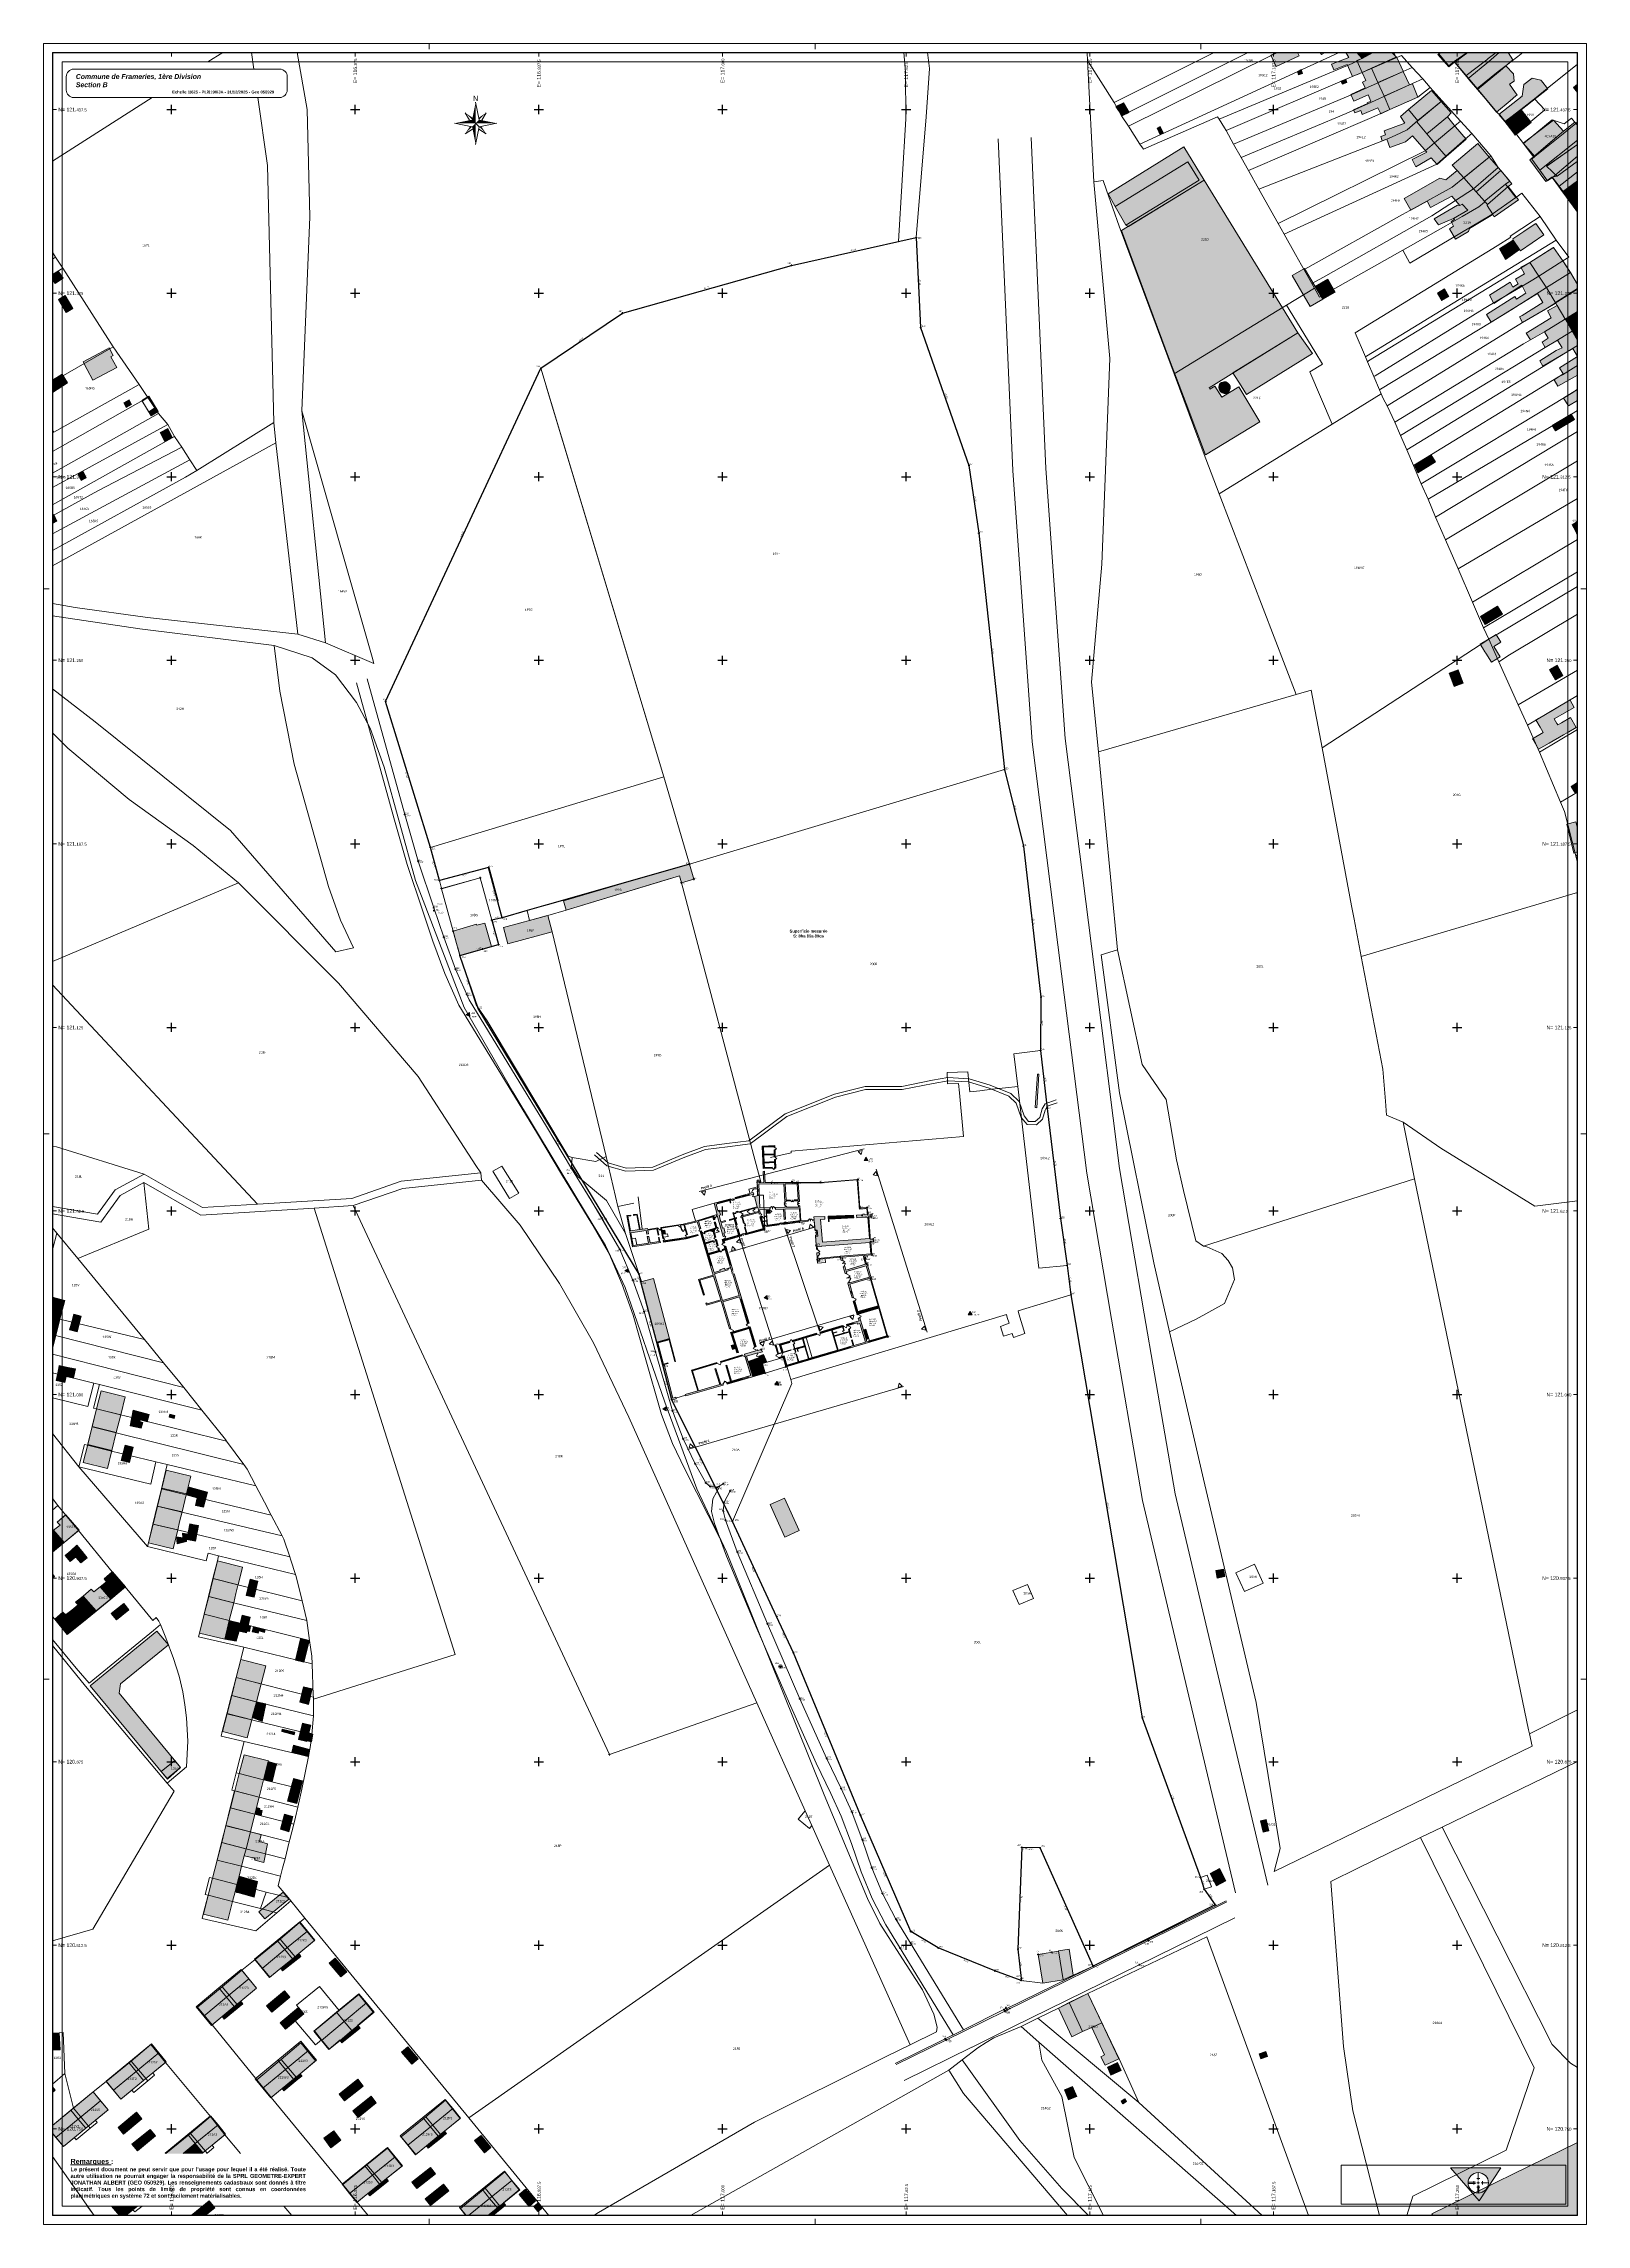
# Paper-space layout 'Rez-de-chaussée' of a CAD drawing. Header units: metres, sheet in millimetres. Extents: x 0 to 840, y 0 to 1188.
# The model-space entities are those that its viewports show. They can reach past a viewport. Long polylines and large blocks are cut down to what shows.
import ezdxf
from ezdxf.enums import TextEntityAlignment as Align

# ---------------------------------------------------------------- set-up
doc = ezdxf.new("R2010")
doc.units = ezdxf.units.M
doc.header["$LTSCALE"] = 3
doc.header["$PDMODE"] = 2
doc.header["$PDSIZE"] = 0.3
doc.linetypes.add('HIDDEN', pattern=[0.375, 0.25, -0.125])
doc.layers.get('0').update_dxf_attribs({"lineweight": 0})
for name, color, linetype, lineweight in [('Batiment', 4, 'Continuous', 0), ('Bordure', 1, 'Continuous', 0), ('Bpn_CaPa', 78, 'Continuous', 0), ('Bpn_ReBu', 4, 'Continuous', 0), ('Bpt_CaNu', 7, 'Continuous', 0), ('Bpt_PrSt', 7, 'Continuous', 0), ('cadastre', 98, 'HIDDEN', 0), ('Carroyage(1)', 7, 'Continuous', 0), ('Cotation Linéaire', 6, 'Continuous', 0), ('Coupe profil', 10, 'Continuous', 0), ("Cours d'eau", 140, 'Continuous', 0), ('CV', 5, 'Continuous', 0), ("Filets d'eau", 1, 'Continuous', 0), ('Hachure batiment', 11, 'Continuous', 0), ('Hachure bâtiment', 11, 'Continuous', 0), ('Images', 7, 'Continuous', 0), ('Inacessible', 10, 'Continuous', 0), ('Limite de propriété', 5, 'Continuous', 30), ('Légende', 255, 'Continuous', 0), ('Mur', 2, 'Continuous', 0), ('Route', 1, 'Continuous', 0), ('station', 30, 'Continuous', 0), ('TopoAlt', 30, 'Continuous', 0), ('TOPOJIS', 5, 'Continuous', 0), ('TopoMat', 5, 'Continuous', 0)]:
    doc.layers.add(name, color=color, linetype=linetype, lineweight=lineweight)
doc.layers.add('Carroyage(1)_Croix', color=7, linetype='Continuous')
doc.layers.add('Carroyage(1)_Textes', color=7, linetype='Continuous')
doc.styles.add('Legend', font='')
doc.styles.get("Standard").update_dxf_attribs({"font": 'arial.ttf'})
doc.styles.add('TIMES', font='times.ttf', dxfattribs={"height": 0.4})
doc.styles.get('Legend').set_extended_font_data('Calibri')
picture_1 = doc.add_image_def('image1.jpg', size_in_pixel=(7833, 1367))

# ---------------------------------------------------------------- blocks, each defined once
blk = doc.blocks.new('TCPOINT')
at = {"color": 0}
blk.add_point((0, 0), dxfattribs=at)
at = {"layer": 'TopoAlt'}
blk.add_attdef('ALT', text='', height=0.3, dxfattribs=at).set_placement((0.1, -0.1), align=Align.TOP_LEFT)
at = {"layer": 'TopoMat'}
blk.add_attdef('MAT', (0.1, 0.1), '', height=0.3, dxfattribs=at)
blk = doc.blocks.new('t001')
at = {"color": 0}
blk.add_line((0, 0), (0, 0), dxfattribs=at)
for points in [[(0.65, -0.37), (0, 0.75), (-0.65, -0.38)], [(0.39, -0.22), (0, 0.45), (-0.39, -0.23)]]:
    blk.add_lwpolyline(points, close=True, dxfattribs=at)
blk.add_circle((0, 0), 0.225, dxfattribs=at)
blk = doc.blocks.new('u014')
at = {"color": 0}
blk.add_line((0, 0), (0, 0), dxfattribs=at)
blk.add_circle((0, 0), 0.6, dxfattribs=at)
blk = doc.blocks.new('Y003')
at = {"color": 0}
for p, q in [((0, 0), (1.03, -5.17)), ((-6.21, -6.21), (-1.03, -7.24)), ((-3.1, -3.1), (-1.77, -5.32)), ((1.03, -7.24), (6.21, -6.21)), ((3.1, -3.1), (1.77, -5.32)), ((-3.1, -9.31), (-0.89, -7.98)), ((3.1, -9.31), (0.89, -7.98))]:
    blk.add_line(p, q, dxfattribs=at)
blk.add_lwpolyline([(0, -12.41), (1.03, -7.24), (0, -6.21)], dxfattribs=at)
for points in [[(0, -6.21), (0, -6.21), (0, 0), (-1.03, -5.17)], [(-6.21, -6.21), (-1.03, -5.17), (0, -6.21)], [(-3.1, -3.1), (-1.03, -5.17), (-0.91, -4.56)], [(0, -6.21), (0, -12.41), (-1.03, -7.24)], [(0, -6.21), (6.21, -6.21), (1.03, -5.17)], [(3.1, -3.1), (1.03, -5.17), (0.91, -4.56)], [(-3.1, -9.31), (-1.03, -7.24), (-1.64, -7.12)], [(3.1, -9.31), (1.03, -7.24), (1.64, -7.12)]]:
    blk.add_solid(points, dxfattribs=at)
blk.add_text('N', height=1.5, dxfattribs=at).set_placement((-0.76, 0.37))
blk = doc.blocks.new('Logo')
at = {"layer": 'Légende'}
h = blk.add_hatch(color=253, dxfattribs=at)
edge = h.paths.add_edge_path(flags=16)
edge.add_arc((340.08, 66.27), 0.581, 0, 360)
h.paths.add_polyline_path([(340.13, 65.25), (341.36, 67.12), (338.51, 67.12)])
at = {"layer": 'Légende', "color": 253}
for p, q in [((338.51, 67.12), (340.13, 65.25)), ((340.13, 65.25), (338.51, 67.12)), ((338.51, 67.12), (341.36, 67.12)), ((340.08, 66.85), (340.08, 66.43)), ((340.13, 65.25), (341.36, 67.12)), ((341.36, 67.12), (340.13, 65.25)), ((339.92, 66.3), (339.5, 66.3)), ((339.92, 66.23), (339.5, 66.23)), ((339.83, 66.36), (339.83, 66.18)), ((340.17, 66.51), (339.99, 66.51)), ((339.99, 66.02), (340.17, 66.02)), ((340.16, 66.27), (340, 66.27)), ((340.16, 66.27), (340, 66.27)), ((340.05, 66.11), (340.05, 65.69)), ((340.08, 66.35), (340.08, 66.19)), ((340.08, 66.35), (340.08, 66.19)), ((340.11, 66.11), (340.11, 65.69)), ((340.66, 66.27), (340.24, 66.27)), ((340.32, 66.36), (340.32, 66.18))]:
    blk.add_line(p, q, dxfattribs=at)
blk.add_circle((340.08, 66.27), 0.581, dxfattribs=at)
at = {"layer": 'Images'}
image = blk.add_image(picture_1, insert=(332.31, 65.05), size_in_units=(12.74, 2.22), dxfattribs=at)
image.dxf.flags = 7
blk = doc.blocks.new('Titre plan')
at = {"layer": 'Légende', "color": 250}
blk.add_lwpolyline([(310.65, 90.17), (306.22, 90.17), (306.22, 90.17), (306.22, 90.17), (306.22, 90.17), (306.22, 90.17, -0.414214), (305.8, 90.59), (305.8, 91.35), (305.8, 91.35, -0.414214), (306.22, 91.78), (317.91, 91.78, -0.414214), (318.33, 91.35), (318.33, 90.59, -0.414214), (317.91, 90.17), (310.65, 90.17)], format="xyb", dxfattribs=at)
at = {"layer": 'Légende', "color": 7, "ltscale": 0.1, "insert": (306.34, 91.5), "char_height": 0.28, "width": 23.2209, "attachment_point": 1, "style": 'TIMES'}
blk.add_mtext('{\\fArial|b1|i1|c0|p34;Commune de Frameries, 1ère Division\\PSection B}', dxfattribs=at)

msp = doc.modelspace()

# ---------------------------------------------------------------- hatches: boundary and pattern name
at = {"layer": 'Hachure batiment'}
h = msp.add_hatch(color=256, dxfattribs=at)
h.dxf.hatch_style = 1
h.paths.add_polyline_path([(116980.03, 121175), (116985.35, 121176.6), (116985.82, 121175), (116986.04, 121174.23), (116990.18, 121175.44), (116990.18, 121175.58), (116988.74, 121180.58), (116988.55, 121180.53), (116988.55, 121180.46), (116988.32, 121180.46), (116969.38, 121175), (116945.83, 121168.08), (116946.75, 121164.97)])
h = msp.add_hatch(color=256, dxfattribs=at)
h.dxf.hatch_style = 1
h.paths.add_polyline_path([(116908.31, 121157.76), (116916.3, 121160.15), (116916.39, 121159.82), (116919.12, 121160.52), (116921.34, 121152.53), (116910.63, 121149.53)])
h = msp.add_hatch(color=256, dxfattribs=at)
h.dxf.hatch_style = 1
h.paths.add_polyline_path([(117017.8, 121084.75), (117013.5, 121084.56), (117013.83, 121076.93), (117016.86, 121077.06), (117016.84, 121077.41), (117014.27, 121077.3), (117014.2, 121078.79), (117017.7, 121078.95), (117017.76, 121077.45), (117017.71, 121077.45), (117017.73, 121077.1), (117018.13, 121077.11), (117018, 121080.04), (117017.65, 121080.03), (117017.68, 121079.3), (117014.19, 121079.14), (117014.08, 121081.49), (117017.58, 121081.64), (117017.61, 121080.89), (117017.96, 121080.91), (117017.86, 121083.33), (117017.51, 121083.31), (117017.57, 121081.99), (117014.07, 121081.84), (117013.97, 121084.23), (117017.46, 121084.38), (117017.47, 121084.21), (117017.82, 121084.23)])
h = msp.add_hatch(color=256, dxfattribs=at)
h.dxf.hatch_style = 1
h.paths.add_polyline_path([(117042.6, 121038.05), (117043.18, 121038.22), (117043.23, 121038.05), (117049.95, 121040), (117048.83, 121043.88), (117042.1, 121041.89), (117042.26, 121041.34), (117041.69, 121041.17), (117041, 121043.49), (117041.58, 121043.66), (117041.96, 121042.37), (117048.69, 121044.35), (117047.83, 121047.34), (117040.65, 121046.79), (117040.94, 121045.83), (117040.36, 121045.66), (117040.04, 121046.74), (117033.04, 121046.07), (117033.09, 121045.46), (117032.28, 121045.38), (117032.24, 121045.99), (117032.16, 121046.91), (117032.46, 121046.93), (117032.51, 121046.34), (117040.01, 121047.06), (117050.49, 121047.86), (117050.11, 121051.79), (117032.19, 121050.42), (117032.26, 121049.51), (117031.97, 121049.48), (117031.62, 121053.9), (117032.37, 121053.97), (117032.21, 121056.01), (117031.46, 121055.93), (117031.2, 121059.21), (117030.69, 121059.17), (117030.65, 121059.68), (117031.15, 121059.73), (117031.1, 121060.49), (117034.75, 121060.65), (117034.83, 121059.67), (117033.36, 121059.6), (117033.97, 121051.88), (117049.95, 121053.1), (117049.43, 121060.39), (117045.69, 121060.21), (117045.63, 121061.11), (117049.29, 121061.27), (117049.07, 121063.3), (117046.57, 121063.17), (117045.86, 121073.05), (117033.19, 121072.05), (117025.78, 121072.04), (117026.19, 121065.78), (117025.74, 121065.77), (117025.72, 121065.97), (117024.43, 121065.94), (117024.41, 121066.26), (117025.7, 121066.29), (117025.35, 121071.74), (117021.28, 121071.71), (117021.63, 121066.2), (117023.07, 121066.23), (117023.09, 121065.91), (117021.65, 121065.88), (117021.67, 121065.68), (117021.21, 121065.67), (117020.82, 121071.71), (117012.35, 121071.64), (117012.7, 121063.56), (117016.04, 121063.64), (117016.08, 121063.02), (117012.52, 121062.94), (117012.89, 121061.57), (117012.45, 121061.45), (117012.31, 121061.96), (117006.77, 121060.46), (117007.33, 121058.41), (117007.13, 121058.35), (117006.58, 121060.41), (117006.27, 121060.33), (117006.17, 121060.67), (117006.48, 121060.76), (117006.42, 121061), (117006.61, 121061.05), (117006.68, 121060.81), (117009.18, 121061.49), (117009.11, 121061.73), (117009.27, 121061.73), (117009.32, 121061.53), (117011.07, 121062), (117011.06, 121062.05), (117011.2, 121062.09), (117011.21, 121062.04), (117012.36, 121062.35), (117012, 121063.7), (117010.85, 121063.39), (117010.95, 121063), (117010.81, 121062.97), (117010.7, 121063.35), (117008.96, 121062.88), (117009.02, 121062.64), (117008.88, 121062.6), (117008.81, 121062.84), (117006.31, 121062.16), (117006.38, 121061.92), (117006.18, 121061.87), (117006.11, 121062.11), (117005.61, 121061.97), (117005.54, 121062.23), (117011.78, 121063.92), (117010.84, 121067.38), (117012.17, 121067.74), (117011.8, 121069.1), (117012.41, 121069.26), (117011.92, 121069.91), (117011.79, 121072.97), (117012.42, 121072.98), (117012.46, 121072.14), (117014.04, 121072.15), (117013.87, 121075.99), (117014.32, 121076.01), (117014.49, 121072.16), (117018.57, 121072.19), (117025.32, 121072.24), (117033.17, 121072.25), (117046.03, 121073.26), (117046.73, 121063.6), (117049.21, 121063.73), (117049.49, 121061.12), (117050.57, 121061.22), (117050.57, 121060.48), (117049.75, 121060.4), (117050.29, 121052.88), (117051.23, 121052.95), (117051.32, 121052.22), (117050.41, 121052.07), (117050.84, 121047.57), (117048.33, 121047.37), (117048.59, 121046.49), (117048.41, 121046.42), (117049.02, 121044.45), (117049.17, 121044.49), (117050.55, 121039.69), (117050.47, 121039.66), (117050.53, 121039.45), (117050.24, 121039.36), (117050.18, 121039.57), (117043.27, 121037.56), (117044.61, 121033.06), (117044.13, 121032.92)])
h = msp.add_hatch(color=256, dxfattribs=at)
h.dxf.hatch_style = 1
h.paths.add_polyline_path([(116999.5, 121058.49), (117001, 121058.9), (117000.9, 121059.25), (116999.41, 121058.84), (116998.82, 121061), (116999.31, 121061.14), (116998.87, 121062.78), (116998.38, 121062.64), (116997.8, 121064.79), (116998.24, 121064.91), (116998.11, 121065.39), (116997.09, 121065.11), (116998.12, 121061.28), (116997.93, 121061.22), (116998.03, 121060.87), (116998.22, 121060.93), (117000.16, 121053.77), (117000.74, 121053.93), (117000.47, 121054.91), (117000.94, 121055.04), (117000.48, 121056.76), (117000, 121056.63)])
h = msp.add_hatch(color=256, dxfattribs=at)
h.dxf.hatch_style = 1
h.paths.add_polyline_path([(117002.82, 121066.67), (117001.53, 121066.31), (117001.66, 121065.83), (117002.43, 121066.04), (117002.63, 121065.28), (117002.78, 121065.32), (117002.57, 121066.08), (117002.95, 121066.18)])
h = msp.add_hatch(color=256, dxfattribs=at)
h.dxf.hatch_style = 1
h.paths.add_polyline_path([(117005.49, 121067.39), (117004.28, 121067.06), (117004.41, 121066.58), (117005.62, 121066.91)])
h = msp.add_hatch(color=256, dxfattribs=at)
h.dxf.hatch_style = 1
h.paths.add_polyline_path([(117007.84, 121068.02), (117006.75, 121067.73), (117006.88, 121067.25), (117007.97, 121067.54)])
h = msp.add_hatch(color=256, dxfattribs=at)
h.dxf.hatch_style = 1
h.paths.add_polyline_path([(116977.65, 121056.43), (116978.04, 121054.31), (116978.26, 121054.35), (116977.86, 121056.46), (116978.01, 121056.48), (116977.97, 121056.72), (116974.52, 121056.2), (116974.46, 121056.55), (116971.96, 121056.18), (116971.48, 121058.74), (116971.23, 121058.71), (116971.71, 121056.14), (116968.68, 121055.69), (116967.75, 121060.72), (116968.8, 121060.87), (116968.75, 121061.12), (116967.41, 121060.92), (116969.36, 121050.34), (116978.89, 121051.76), (116978.81, 121052.15), (116978.66, 121052.13), (116978.42, 121053.46), (116978.2, 121053.43), (116978.45, 121052.1), (116975.37, 121051.64), (116974.96, 121053.85), (116974.4, 121053.77), (116974.8, 121051.56), (116969.59, 121050.78), (116968.79, 121055.11), (116974, 121055.89), (116974.24, 121054.61), (116974.8, 121054.69), (116974.57, 121055.97)])
h = msp.add_hatch(color=256, dxfattribs=at)
h.dxf.hatch_style = 1
h.paths.add_polyline_path([(116970.98, 121061.45), (116969.68, 121061.26), (116969.72, 121061.01), (116970.78, 121061.17), (116970.83, 121060.89), (116971.08, 121060.93)])
h = msp.add_hatch(color=256, dxfattribs=at)
h.dxf.hatch_style = 1
h.paths.add_polyline_path([(116984.83, 121057.5), (116985.76, 121056.84), (116986.02, 121055.98), (116986.27, 121056.01, -0.020641), (116986.26, 121056.09), (116986.23, 121056.16), (116986.13, 121056.14), (116985.68, 121057.63), (116986.68, 121057.78), (116986.79, 121057.8), (116987.24, 121056.31), (116987.13, 121056.29), (116987.18, 121056.15), (116987.29, 121056.17), (116987.82, 121054.4), (116988.06, 121054.46), (116987.08, 121057.73), (116991.37, 121058.84), (116992.1, 121056.43), (116992.58, 121056.57), (116991.85, 121059), (116992.78, 121059.29), (116992.68, 121059.63), (116991.27, 121059.2), (116986.64, 121058.01), (116978.96, 121056.86), (116979, 121056.63), (116979.05, 121056.64), (116979.69, 121053.16), (116979.91, 121053.2), (116979.26, 121056.67)])
h = msp.add_hatch(color=256, dxfattribs=at)
h.dxf.hatch_style = 1
h.paths.add_polyline_path([(116994.79, 121059.89), (116994.69, 121060.24), (116993.64, 121059.92), (116993.74, 121059.58)])
h = msp.add_hatch(color=256, dxfattribs=at)
h.dxf.hatch_style = 1
h.paths.add_polyline_path([(116996.98, 121060.94), (116995.65, 121060.53), (116995.75, 121060.18), (116996.7, 121060.47), (116996.97, 121059.48), (116997.35, 121059.58)])
h = msp.add_hatch(color=256, dxfattribs=at)
h.dxf.hatch_style = 1
h.paths.add_polyline_path([(117004.69, 121060.27), (117004.18, 121060.14), (117003.82, 121061.49), (117004.47, 121061.66), (117004.4, 121061.92), (117003.75, 121061.75), (117003.69, 121061.94), (117003.55, 121061.9), (117004.04, 121060.1), (117002.32, 121059.63), (117002.42, 121059.28), (117003.98, 121059.71), (117004.54, 121057.65), (117004.96, 121057.77), (117004.4, 121059.82), (117004.78, 121059.92)])
h = msp.add_hatch(color=256, dxfattribs=at)
h.dxf.hatch_style = 1
h.paths.add_polyline_path([(117012.4, 121055.61), (117014.16, 121056.08), (117013.91, 121057.01), (117014.12, 121057.04), (117013.64, 121058.81), (117015.04, 121059.01), (117015.16, 121057.19), (117015.95, 121057.3), (117015.92, 121057.8), (117015.24, 121057.7), (117014.98, 121061.7), (117016.16, 121061.72), (117016.15, 121061.95), (117014.85, 121061.92), (117014.92, 121060.85), (117014.47, 121060.79), (117014.5, 121060.59), (117014.94, 121060.65), (117015.03, 121059.21), (117013.59, 121059.01), (117013.21, 121060.41), (117013.66, 121060.47), (117013.63, 121060.67), (117013.15, 121060.6), (117013.14, 121060.66), (117012.69, 121060.54), (117013.79, 121056.5), (117012.27, 121056.09)])
h = msp.add_hatch(color=256, dxfattribs=at)
h.dxf.hatch_style = 1
h.paths.add_polyline_path([(117017.49, 121057.51), (117016.86, 121057.43), (117016.83, 121057.93), (117017.46, 121058.01)])
h = msp.add_hatch(color=256, dxfattribs=at)
h.dxf.hatch_style = 1
h.paths.add_polyline_path([(117017.97, 121063.68), (117021.33, 121063.75), (117021.3, 121064.16), (117021.76, 121064.17), (117021.79, 121063.76), (117025.86, 121063.85), (117025.83, 121064.26), (117026.28, 121064.26), (117026.62, 121059.12), (117029.06, 121059.36), (117029.09, 121059.01), (117026.19, 121058.73), (117025.9, 121058.69), (117025.88, 121059.19), (117026.4, 121059.26), (117026.15, 121063.24), (117021.21, 121063.13), (117021.43, 121059.67), (117021.01, 121059.61), (117020.79, 121063.12), (117018.01, 121063.06)])
h = msp.add_hatch(color=256, dxfattribs=at)
h.dxf.hatch_style = 1
h.paths.add_polyline_path([(117018.4, 121057.64), (117018.37, 121058.14), (117019.28, 121058.27), (117019.32, 121057.77)])
h = msp.add_hatch(color=256, dxfattribs=at)
h.dxf.hatch_style = 1
h.paths.add_polyline_path([(117020.46, 121058.43), (117021.08, 121058.52), (117021.07, 121058.72), (117021.49, 121058.78), (117021.5, 121058.58), (117022.02, 121058.65), (117022.06, 121058.15), (117020.49, 121057.93)])
h = msp.add_hatch(color=256, dxfattribs=at)
h.dxf.hatch_style = 1
h.paths.add_polyline_path([(117024.24, 121058.45), (117023.71, 121058.38), (117023.68, 121058.88), (117024.21, 121058.96)])
h = msp.add_hatch(color=256, dxfattribs=at)
h.dxf.hatch_style = 1
h.paths.add_polyline_path([(117035.92, 121060.7), (117044.58, 121061.06), (117044.64, 121060.15), (117036.19, 121059.74), (117036.25, 121058.94), (117036.06, 121058.93)])
h = msp.add_hatch(color=256, dxfattribs=at)
h.dxf.hatch_style = 1
h.paths.add_polyline_path([(116980.83, 121052.46), (116979.8, 121052.3), (116979.88, 121051.91), (116980.91, 121052.06)])
h = msp.add_hatch(color=256, dxfattribs=at)
h.dxf.hatch_style = 1
h.paths.add_polyline_path([(116985.17, 121052.7), (116985.09, 121053.09), (116982.82, 121052.75), (116982.9, 121052.36)])
h = msp.add_hatch(color=256, dxfattribs=at)
h.dxf.hatch_style = 1
h.paths.add_polyline_path([(116989.02, 121053.83), (116987.56, 121053.46), (116987.08, 121053.39), (116987.16, 121052.99), (116987.64, 121053.06), (116989.13, 121053.45)])
h = msp.add_hatch(color=256, dxfattribs=at)
h.dxf.hatch_style = 1
h.paths.add_polyline_path([(116991.6, 121054.5), (116990.9, 121054.32), (116991.01, 121053.93), (116991.71, 121054.11)], flags=17)
h = msp.add_hatch(color=256, dxfattribs=at)
h.dxf.hatch_style = 1
h.paths.add_polyline_path([(116993.08, 121054.92), (116993.18, 121054.95), (116993.06, 121055.33), (116992.96, 121055.3), (116992.84, 121055.7), (116992.36, 121055.56), (116992.93, 121053.69), (116993.41, 121053.83)])
h = msp.add_hatch(color=256, dxfattribs=at)
h.dxf.hatch_style = 1
h.paths.add_polyline_path([(116996.85, 121052.14), (116996.77, 121052.42), (116994.08, 121051.61), (116993.75, 121052.68), (116993.28, 121052.53), (116994.02, 121050.08), (116994.49, 121050.23), (116994.16, 121051.33)])
h = msp.add_hatch(color=256, dxfattribs=at)
h.dxf.hatch_style = 1
h.paths.add_polyline_path([(116998.09, 121056.84), (116998.09, 121056.85), (116993.83, 121055.56), (116993.94, 121055.18), (116995.65, 121055.69), (116996.76, 121055.4), (116997.33, 121053.48), (116997.67, 121053.59), (116997.24, 121055.01, -0.368051)])
h = msp.add_hatch(color=256, dxfattribs=at)
h.dxf.hatch_style = 1
h.paths.add_polyline_path([(116999.18, 121048.75), (116999.05, 121049.18), (116999, 121049.16), (116998.78, 121049.91), (116998.44, 121049.81), (116998.67, 121049.06), (116995.16, 121048), (116994.83, 121049.12), (116994.35, 121048.98), (116995.53, 121045.04), (116996.01, 121045.19), (116995.29, 121047.57)])
h = msp.add_hatch(color=256, dxfattribs=at)
h.dxf.hatch_style = 1
h.paths.add_polyline_path([(116997.9, 121052.82), (116997.57, 121052.72), (116997.58, 121052.67), (116997.53, 121052.66), (116997.62, 121052.37), (116997.67, 121052.38), (116998.19, 121050.64), (116998.53, 121050.74)])
h = msp.add_hatch(color=256, dxfattribs=at)
h.dxf.hatch_style = 1
h.paths.add_polyline_path([(117000.74, 121051.69), (117000.25, 121051.56), (116999.9, 121052.74), (117000.4, 121052.87), (117000.37, 121052.97), (117000.95, 121053.13), (117000.98, 121053.03), (117001.49, 121053.17), (117001.62, 121052.69), (117000.53, 121052.39)])
h = msp.add_hatch(color=256, dxfattribs=at)
h.dxf.hatch_style = 1
h.paths.add_polyline_path([(117000.6, 121050.41), (117000.81, 121049.71), (116999.91, 121049.44), (117000.04, 121049.01), (117000.94, 121049.28), (117001.19, 121048.47), (117001.66, 121048.62), (117001.08, 121050.54)])
h = msp.add_hatch(color=256, dxfattribs=at)
h.dxf.hatch_style = 1
h.paths.add_polyline_path([(117003.85, 121053.81), (117002.66, 121053.49), (117002.79, 121053), (117003.98, 121053.32)])
h = msp.add_hatch(color=256, dxfattribs=at)
h.dxf.hatch_style = 1
h.paths.add_polyline_path([(117006.41, 121054.5), (117005.88, 121054.36), (117005.34, 121056.38), (117004.91, 121056.26), (117005.46, 121054.24), (117005.01, 121054.12), (117005.15, 121053.64), (117006.54, 121054.02)])
h = msp.add_hatch(color=256, dxfattribs=at)
h.dxf.hatch_style = 1
h.paths.add_polyline_path([(117007.51, 121056.96), (117007.71, 121057.02), (117008.25, 121055), (117008.7, 121055.12), (117008.83, 121054.64), (117007.68, 121054.33), (117007.55, 121054.81), (117008.06, 121054.95)])
h = msp.add_hatch(color=256, dxfattribs=at)
h.dxf.hatch_style = 1
h.paths.add_polyline_path([(117009.99, 121054.95), (117009.86, 121055.44), (117011.11, 121055.77), (117011.24, 121055.29)])
h = msp.add_hatch(color=256, dxfattribs=at)
h.dxf.hatch_style = 1
h.paths.add_polyline_path([(116996.96, 121040.33), (116999.39, 121032.27), (116994.74, 121030.88), (116994.64, 121031.21), (116994.3, 121031.11), (116994.51, 121030.44), (116999.49, 121031.93), (117002.39, 121022.33), (117002.87, 121022.47), (117000.13, 121031.54), (117005.78, 121033.24), (117006.03, 121032.42), (117006.51, 121032.56), (117003.93, 121041.12), (117003.45, 121040.98), (117005.64, 121033.72), (116999.99, 121032.02), (116997.26, 121041.06), (117001.87, 121042.45), (117001.76, 121042.82), (117002.67, 121043.09), (117002.78, 121042.73), (117002.91, 121042.77), (117003.07, 121042.23), (117003.55, 121042.37), (117002.99, 121044.21), (117002.51, 121044.07), (117002.76, 121043.25), (117000.73, 121042.63), (117000.63, 121042.98), (116999.05, 121042.5), (116999.15, 121042.16), (116997.11, 121041.54), (116996.4, 121043.91), (116995.92, 121043.76), (116996.85, 121040.67), (116991.87, 121039.18), (116992.06, 121038.56), (116992.39, 121038.66), (116992.31, 121038.94)])
h = msp.add_hatch(color=256, dxfattribs=at)
h.dxf.hatch_style = 1
h.paths.add_polyline_path([(117002.01, 121047.46), (117002.64, 121045.37), (117002.16, 121045.23), (117001.53, 121047.31)])
h = msp.add_hatch(color=256, dxfattribs=at)
h.dxf.hatch_style = 1
h.paths.add_polyline_path([(116972.15, 121038.4), (116976.52, 121039.56), (116981.98, 121019.03), (116977.64, 121017.78)])
h = msp.add_hatch(color=256, dxfattribs=at)
h.dxf.hatch_style = 1
h.paths.add_polyline_path([(116992.75, 121037.47), (116992.42, 121037.37), (116993.48, 121033.85), (116993.81, 121033.95)])
h = msp.add_hatch(color=256, dxfattribs=at)
h.dxf.hatch_style = 1
h.paths.add_polyline_path([(117050.63, 121039.1), (117052.92, 121031.2), (117052.63, 121031.12), (117050.34, 121039.02)])
h = msp.add_hatch(color=256, dxfattribs=at)
h.dxf.hatch_style = 1
h.paths.add_polyline_path([(117006.3, 121031.52), (117006.85, 121029.7), (117007.33, 121029.84), (117006.78, 121031.66)])
h = msp.add_hatch(color=256, dxfattribs=at)
h.dxf.hatch_style = 1
h.paths.add_polyline_path([(117007.6, 121028.94), (117008.17, 121027.06), (117007.69, 121026.91), (117007.12, 121028.8)])
h = msp.add_hatch(color=256, dxfattribs=at)
h.dxf.hatch_style = 1
h.paths.add_polyline_path([(117044.93, 121030.25), (117044.48, 121031.76), (117044.96, 121031.9), (117045.41, 121030.39)])
h = msp.add_hatch(color=256, dxfattribs=at)
h.dxf.hatch_style = 1
h.paths.add_polyline_path([(117053.02, 121030.86), (117052.73, 121030.78), (117052.9, 121030.22), (117046.06, 121028.23), (117045.6, 121029.75), (117045.12, 121029.61), (117045.86, 121027.14), (117046.34, 121027.28), (117046.31, 121027.38), (117053.14, 121029.38), (117053.31, 121028.79), (117053.59, 121028.88)])
h = msp.add_hatch(color=256, dxfattribs=at)
h.dxf.hatch_style = 1
h.paths.add_polyline_path([(117054.08, 121027.22), (117053.69, 121028.53), (117053.41, 121028.45), (117053.79, 121027.13)])
h = msp.add_hatch(color=256, dxfattribs=at)
h.dxf.hatch_style = 1
h.paths.add_polyline_path([(117009.03, 121022.46), (117009.47, 121021), (117009.95, 121021.15), (117009.37, 121023.08), (117002.76, 121021.09), (117002.9, 121020.61), (117003.46, 121018.82), (117003.94, 121018.96), (117003.38, 121020.76)])
h = msp.add_hatch(color=256, dxfattribs=at)
h.dxf.hatch_style = 1
h.paths.add_polyline_path([(117008.44, 121026.16), (117009.01, 121024.26), (117008.53, 121024.12), (117007.96, 121026.01)])
h = msp.add_hatch(color=256, dxfattribs=at)
h.dxf.hatch_style = 1
h.paths.add_polyline_path([(117010.22, 121020.25), (117009.74, 121020.1), (117010.2, 121018.57), (117010.68, 121018.72)])
h = msp.add_hatch(color=256, dxfattribs=at)
h.dxf.hatch_style = 1
h.paths.add_polyline_path([(117025.88, 121019.1), (117029.78, 121020.25), (117029.91, 121019.79), (117027.41, 121019.05), (117029.41, 121012.23), (117030.5, 121012.55), (117030.56, 121012.57), (117030.69, 121012.12), (117028.96, 121011.62), (117028.84, 121012.06), (117029.24, 121012.18), (117028.05, 121016.25), (117025.55, 121015.52), (117025.77, 121014.76), (117025.6, 121014.71), (117025.33, 121015.64), (117024.69, 121015.45), (117024.96, 121014.52), (117024.81, 121014.47), (117024.52, 121015.43), (117024.04, 121015.29), (117023.99, 121015.46), (117024.47, 121015.6), (117024.03, 121017.12), (117024.18, 121017.17), (117024.63, 121015.65), (117027.94, 121016.62), (117027.24, 121019), (117026.01, 121018.64)])
h = msp.add_hatch(color=256, dxfattribs=at)
h.dxf.hatch_style = 1
h.paths.add_polyline_path([(117032, 121020.9), (117030.42, 121020.44), (117030.56, 121019.98), (117032.13, 121020.44)])
h = msp.add_hatch(color=256, dxfattribs=at)
h.dxf.hatch_style = 1
h.paths.add_polyline_path([(117034.73, 121021.7), (117033.15, 121021.24), (117033.29, 121020.78), (117034.87, 121021.24)])
h = msp.add_hatch(color=256, dxfattribs=at)
h.dxf.hatch_style = 1
h.paths.add_polyline_path([(117039.05, 121014.61), (117038.93, 121015.02), (117039.17, 121015.09), (117037.13, 121021.91), (117035.51, 121021.43), (117035.37, 121021.89), (117038.83, 121022.91), (117038.96, 121022.45), (117037.35, 121021.97), (117037.64, 121021.02), (117038.84, 121021.38), (117038.86, 121021.28), (117037.66, 121020.93), (117037.95, 121019.97), (117043.06, 121021.47), (117042.81, 121022.27), (117043.04, 121022.34), (117043.9, 121019.46), (117043.67, 121019.39), (117043.12, 121021.27), (117038.01, 121019.77), (117039.39, 121015.16), (117039.86, 121015.3), (117039.99, 121014.87)])
h = msp.add_hatch(color=256, dxfattribs=at)
h.dxf.hatch_style = 1
h.paths.add_polyline_path([(117041.05, 121023.56), (117040.68, 121023.45), (117039.47, 121023.09), (117039.61, 121022.63), (117040.86, 121023), (117041.23, 121021.77), (117041.44, 121021.83), (117041.07, 121023.06), (117041.19, 121023.1)])
h = msp.add_hatch(color=256, dxfattribs=at)
h.dxf.hatch_style = 1
h.paths.add_polyline_path([(117042.2, 121023.9), (117043.78, 121024.36), (117043.92, 121023.9), (117042.34, 121023.44)])
h = msp.add_hatch(color=256, dxfattribs=at)
h.dxf.hatch_style = 1
h.paths.add_polyline_path([(117043.52, 121015.91), (117043.39, 121016.33), (117044.49, 121016.66), (117043.93, 121018.53), (117044.15, 121018.6), (117044.71, 121016.72), (117048.63, 121017.87), (117046.74, 121024.21), (117045.97, 121023.98), (117045.82, 121024.46), (117044.56, 121024.09), (117044.43, 121024.55), (117046.46, 121025.15), (117046.2, 121026.01), (117046.68, 121026.15), (117049.11, 121018.01), (117049.67, 121018.18), (117049.8, 121017.76)])
h = msp.add_hatch(color=256, dxfattribs=at)
h.dxf.hatch_style = 1
h.paths.add_polyline_path([(117054.31, 121025.34), (117053.89, 121026.79), (117054.18, 121026.87), (117054.6, 121025.42)])
h = msp.add_hatch(color=256, dxfattribs=at)
h.dxf.hatch_style = 1
h.paths.add_polyline_path([(117055.52, 121022.23), (117054.93, 121024.27), (117054.65, 121024.18), (117055.24, 121022.15)])
h = msp.add_hatch(color=256, dxfattribs=at)
h.dxf.hatch_style = 1
h.paths.add_polyline_path([(117055.74, 121019.51), (117055.62, 121019.93), (117055.86, 121020), (117055.57, 121021), (117055.86, 121021.08), (117056.27, 121019.66)])
h = msp.add_hatch(color=256, dxfattribs=at)
h.dxf.hatch_style = 1
h.paths.add_polyline_path([(116981.38, 121010.79), (116981.45, 121010.54), (116979.7, 121010.04), (116977.64, 121017.78), (116981.98, 121019.03), (116984.04, 121011.29), (116983.8, 121011.22), (116981.82, 121018.67), (116977.96, 121017.56), (116979.87, 121010.35)])
h = msp.add_hatch(color=256, dxfattribs=at)
h.dxf.hatch_style = 1
h.paths.add_polyline_path([(117006.7, 121013.5), (116999.3, 121011.29), (116999.39, 121010.95), (117006.8, 121013.17)])
h = msp.add_hatch(color=256, dxfattribs=at)
h.dxf.hatch_style = 1
h.paths.add_polyline_path([(117004.02, 121018.72), (117003.54, 121018.58), (117004.01, 121017.07), (117002.94, 121016.75), (117003.38, 121015.32), (117004.46, 121015.64), (117004.9, 121014.22), (117005.38, 121014.36)])
h = msp.add_hatch(color=256, dxfattribs=at)
h.dxf.hatch_style = 1
h.paths.add_polyline_path([(117008.82, 121005.67), (117010.34, 121006.1), (117008.18, 121013.06), (117012.02, 121014.21), (117012.05, 121014.11), (117013.55, 121014.51), (117013.18, 121015.33), (117012.03, 121015.02), (117011.75, 121015.19), (117011.27, 121015.05), (117011.32, 121014.89), (117007.46, 121013.73), (117009.67, 121006.43), (117008.68, 121006.15)])
h = msp.add_hatch(color=256, dxfattribs=at)
h.dxf.hatch_style = 1
h.paths.add_polyline_path([(117013.95, 121013.61), (117015.11, 121010.98), (117013.57, 121010.52), (117014.54, 121007.31), (117010.3, 121006.09), (117008.72, 121011.28), (117012.51, 121012.6), (117012.38, 121013.04)])
h = msp.add_hatch(color=256, dxfattribs=at)
h.dxf.hatch_style = 1
h.paths.add_polyline_path([(117010.47, 121017.67), (117010.95, 121017.82), (117011.4, 121016.34), (117010.92, 121016.2)])
h = msp.add_hatch(color=256, dxfattribs=at)
h.dxf.hatch_style = 1
h.paths.add_polyline_path([(117017.94, 121016.77), (117018.83, 121013.76), (117023.3, 121015.07), (117023.25, 121015.24), (117020.58, 121014.46), (117019.88, 121016.84), (117021.08, 121017.19), (117020.95, 121017.65), (117019.29, 121017.17), (117020.12, 121014.33), (117019.07, 121014.02), (117018.22, 121016.86)])
h = msp.add_hatch(color=256, dxfattribs=at)
h.dxf.hatch_style = 1
h.paths.add_polyline_path([(117019.17, 121012.6), (117020.97, 121013.14), (117021.38, 121011.72), (117020.92, 121011.58), (117020.62, 121012.61), (117019.29, 121012.22)])
h = msp.add_hatch(color=256, dxfattribs=at)
h.dxf.hatch_style = 1
h.paths.add_polyline_path([(117021.74, 121010.48), (117021.88, 121010.02), (117025.77, 121011.16), (117025.02, 121013.72), (117025.18, 121013.77), (117025.93, 121011.21), (117027.59, 121011.69), (117027.72, 121011.25), (117021.55, 121009.43), (117021.28, 121010.34)])
h = msp.add_hatch(color=256, dxfattribs=at)
h.dxf.hatch_style = 1
h.paths.add_polyline_path([(117021.56, 121017.83), (117021.7, 121017.37), (117022.91, 121017.73), (117022.78, 121018.19)])
h = msp.add_hatch(color=256, dxfattribs=at)
h.dxf.hatch_style = 1
h.paths.add_polyline_path([(117023.64, 121018.45), (117023.78, 121017.99), (117025.4, 121018.46), (117025.26, 121018.92)])
h = msp.add_hatch(color=256, dxfattribs=at)
h.dxf.hatch_style = 1
h.paths.add_polyline_path([(117031.04, 121012.23), (117030.91, 121012.67), (117032.16, 121013.03), (117032.29, 121012.6)])
h = msp.add_hatch(color=256, dxfattribs=at)
h.dxf.hatch_style = 1
h.paths.add_polyline_path([(117032.63, 121012.7), (117032.5, 121013.13), (117033.75, 121013.5), (117033.88, 121013.07)])
h = msp.add_hatch(color=256, dxfattribs=at)
h.dxf.hatch_style = 1
h.paths.add_polyline_path([(117034.22, 121013.17), (117034.09, 121013.6), (117035.34, 121013.97), (117035.47, 121013.54)])
h = msp.add_hatch(color=256, dxfattribs=at)
h.dxf.hatch_style = 1
h.paths.add_polyline_path([(117035.82, 121013.64), (117035.69, 121014.07), (117036.93, 121014.44), (117037.06, 121014.01)])
h = msp.add_hatch(color=256, dxfattribs=at)
h.dxf.hatch_style = 1
h.paths.add_polyline_path([(117037.41, 121014.11), (117037.28, 121014.54), (117038.58, 121014.92), (117038.7, 121014.51)])
h = msp.add_hatch(color=256, dxfattribs=at)
h.dxf.hatch_style = 1
h.paths.add_polyline_path([(117040.2, 121015.4), (117041.45, 121015.77), (117041.58, 121015.34), (117040.33, 121014.97)])
h = msp.add_hatch(color=256, dxfattribs=at)
h.dxf.hatch_style = 1
h.paths.add_polyline_path([(117041.92, 121015.44), (117041.8, 121015.87), (117043.04, 121016.23), (117043.17, 121015.8)])
h = msp.add_hatch(color=256, dxfattribs=at)
h.dxf.hatch_style = 1
h.paths.add_polyline_path([(117050.02, 121018.28), (117051.07, 121018.59), (117051.2, 121018.17), (117050.14, 121017.86)])
h = msp.add_hatch(color=256, dxfattribs=at)
h.dxf.hatch_style = 1
h.paths.add_polyline_path([(117051.54, 121018.27), (117052.6, 121018.58), (117052.47, 121019), (117051.42, 121018.69)])
h = msp.add_hatch(color=256, dxfattribs=at)
h.dxf.hatch_style = 1
h.paths.add_polyline_path([(117052.94, 121018.68), (117054, 121019), (117053.88, 121019.41), (117052.82, 121019.1)])
h = msp.add_hatch(color=256, dxfattribs=at)
h.dxf.hatch_style = 1
h.paths.add_polyline_path([(117054.34, 121019.1), (117055.4, 121019.41), (117055.28, 121019.83), (117054.22, 121019.52)])
h = msp.add_hatch(color=256, dxfattribs=at)
h.dxf.hatch_style = 1
h.paths.add_polyline_path([(116984.06, 120999.06), (116983.08, 120998.78), (116980.18, 121010.18), (116979.7, 121010.04), (116982.73, 120998.15), (116984.2, 120998.58)])
h = msp.add_hatch(color=256, dxfattribs=at)
h.dxf.hatch_style = 1
h.paths.add_polyline_path([(116990.54, 121005.71), (116991.87, 121001.31), (116999.03, 121003.37), (116997.4, 121008.73), (116997.74, 121008.83), (116999.37, 121003.46), (117000.08, 121003.67), (117000.22, 121003.19), (116987.45, 120999.51), (116987.31, 120999.99), (116991.54, 121001.21), (116990.2, 121005.61)])
h = msp.add_hatch(color=256, dxfattribs=at)
h.dxf.hatch_style = 1
h.paths.add_polyline_path([(116989.38, 121008.31), (116998, 121010.9), (116998.1, 121010.56), (116989.82, 121008.08), (116990.22, 121006.76), (116989.88, 121006.66)])
h = msp.add_hatch(color=256, dxfattribs=at)
h.dxf.hatch_style = 1
h.paths.add_polyline_path([(117001.52, 121003.56), (117006.68, 121005.05), (117006.54, 121005.53), (117003.09, 121004.54), (117001.45, 121009.95), (117001.08, 121009.84), (117002.72, 121004.43), (117001.38, 121004.04)])
h = msp.add_hatch(color=256, dxfattribs=at)
h.dxf.hatch_style = 1
h.paths.add_polyline_path([(117108.97, 120799.6), (117107.39, 120809.35), (117114.37, 120810.48), (117114.36, 120810.6), (117118, 120811.2), (117119.34, 120802.29), (117115.95, 120800.73)])
at = {"layer": 'Hachure bâtiment'}
h = msp.add_hatch(color=256, dxfattribs=at)
h.dxf.hatch_style = 1
h.paths.add_polyline_path([(117297.04, 121446.14), (117292, 121442.05), (117289.61, 121445), (117294.65, 121449.09), (117293.77, 121450.16), (117323.33, 121474.16), (117324.2, 121473.08), (117326.59, 121470.14)])
h = msp.add_hatch(color=256, dxfattribs=at)
h.dxf.hatch_style = 1
h.paths.add_polyline_path([(117212.08, 121463.16), (117211.83, 121463), (117213.96, 121459.27), (117214.07, 121459.08), (117214.19, 121458.93), (117217.67, 121454.93), (117215.87, 121454.17), (117217.67, 121450.16), (117214.87, 121448.97), (117214.37, 121448.77), (117212.52, 121452.85), (117208.03, 121451.03), (117207.28, 121452.95), (117213.12, 121455.23), (117211.57, 121458), (117210.63, 121460.25), (117203.8, 121456.25), (117200.15, 121462.72), (117202.68, 121463.68), (117203.65, 121462), (117208.17, 121464.72), (117210.6, 121465.72)])
h = msp.add_hatch(color=256, dxfattribs=at)
h.dxf.hatch_style = 1
h.paths.add_polyline_path([(117223.73, 121464.26), (117214.07, 121459.08), (117213.96, 121459.27), (117211.83, 121463), (117212.08, 121463.16), (117220.32, 121468.32)])
h = msp.add_hatch(color=256, dxfattribs=at)
h.dxf.hatch_style = 1
h.paths.add_polyline_path([(117245.19, 121457.5), (117242.07, 121461.1), (117250.17, 121467.05), (117256.78, 121472.74), (117259.57, 121468.63), (117256.76, 121466.55), (117255.7, 121465.64), (117251.88, 121462.33), (117250.6, 121461.31)])
h = msp.add_hatch(color=256, dxfattribs=at)
h.dxf.hatch_style = 1
h.paths.add_polyline_path([(117262.55, 121464.59), (117256.36, 121459.15), (117253.75, 121457.09), (117249.32, 121453.79), (117249.07, 121453.61), (117247.13, 121452.01), (117243.42, 121456.23), (117245.19, 121457.5), (117250.6, 121461.31), (117251.88, 121462.33), (117255.93, 121465.84), (117256.76, 121466.55), (117259.57, 121468.63), (117261.14, 121466.31)])
h = msp.add_hatch(color=256, dxfattribs=at)
h.dxf.hatch_style = 1
h.paths.add_polyline_path([(117267.11, 121468.18), (117268.25, 121466.72), (117265.53, 121464.65), (117264.05, 121463.52), (117265.83, 121461.25), (117266.51, 121461.92), (117267.21, 121462.61), (117268.68, 121460.84), (117267.18, 121459.51), (117260.69, 121453.75), (117253.71, 121448.12), (117253.16, 121448.78), (117249.84, 121452.7), (117249.07, 121453.61), (117253.75, 121457.09), (117256.36, 121459.15), (117261.13, 121463.35), (117262.55, 121464.59), (117262.96, 121464.91), (117264.38, 121466.03)])
h = msp.add_hatch(color=256, dxfattribs=at)
h.dxf.hatch_style = 1
h.paths.add_polyline_path([(117196.23, 121455.75), (117188.45, 121452.17), (117186.63, 121456), (117194.38, 121459.83)])
h = msp.add_hatch(color=256, dxfattribs=at)
h.dxf.hatch_style = 1
h.paths.add_polyline_path([(117227.2, 121460.12), (117227.04, 121460.03), (117226.84, 121459.92), (117217.67, 121454.93), (117214.19, 121458.93), (117214.07, 121459.08), (117223.73, 121464.26)])
h = msp.add_hatch(color=256, dxfattribs=at)
h.dxf.hatch_style = 1
h.paths.add_polyline_path([(117227.22, 121459.63), (117229.16, 121455.31), (117228.95, 121455.22), (117220.87, 121451.63), (117217.67, 121450.16), (117215.87, 121454.17), (117217.67, 121454.93), (117226.84, 121459.92), (117227.04, 121460.03)])
h = msp.add_hatch(color=256, dxfattribs=at)
h.dxf.hatch_style = 1
h.paths.add_polyline_path([(117267.28, 121457.16), (117268.99, 121454.46), (117266.56, 121452.43), (117266.28, 121452.19), (117264.09, 121450.28), (117256.93, 121444.33), (117254.12, 121447.65), (117253.72, 121448.12), (117253.72, 121448.13), (117260.69, 121453.75), (117266.29, 121458.72), (117268.68, 121460.84), (117270.06, 121459.17)])
h = msp.add_hatch(color=256, dxfattribs=at)
h.dxf.hatch_style = 1
h.paths.add_polyline_path([(117197.32, 121449.77), (117195.95, 121449.32), (117195.63, 121450.43), (117196.85, 121451.15)])
h = msp.add_hatch(color=256, dxfattribs=at)
h.dxf.hatch_style = 1
h.paths.add_polyline_path([(117223.03, 121446.75), (117225.13, 121442.02), (117227.12, 121437.53), (117223.97, 121436.05), (117223, 121438.15), (117217.65, 121435.77), (117217.17, 121437.15), (117215.12, 121436.35), (117214.72, 121437.36), (117219.48, 121439.57), (117219.4, 121439.83), (117220.6, 121440.37), (117219.65, 121442.55), (117214.85, 121440.32), (117213.85, 121442.6), (117217.03, 121444.14), (117218.63, 121444.92), (117217.75, 121446.8), (117218.88, 121447.43), (117217.67, 121450.16), (117220.87, 121451.63)])
h = msp.add_hatch(color=256, dxfattribs=at)
h.dxf.hatch_style = 1
h.paths.add_polyline_path([(117229.46, 121455.19), (117231.58, 121450.6), (117231.67, 121450.42), (117223.03, 121446.75), (117220.87, 121451.63), (117228.95, 121455.22), (117229.16, 121455.31), (117229.36, 121455.4)])
h = msp.add_hatch(color=256, dxfattribs=at)
h.dxf.hatch_style = 1
h.paths.add_polyline_path([(117270, 121442.23), (117267.98, 121440.53), (117263.42, 121436.67), (117261.72, 121438.68), (117259.72, 121441.04), (117256.93, 121444.33), (117264.09, 121450.28), (117264.5, 121450.63), (117266.56, 121452.43), (117269.12, 121449.69), (117269.42, 121447.15), (117267.77, 121446.11), (117269.88, 121443.2), (117270.36, 121442.54)])
h = msp.add_hatch(color=256, dxfattribs=at)
h.dxf.hatch_style = 1
h.paths.add_polyline_path([(117212.43, 121446.75), (117210.92, 121446.15), (117210.43, 121447.15), (117212.12, 121447.9)])
h = msp.add_hatch(color=256, dxfattribs=at)
h.dxf.hatch_style = 1
h.paths.add_polyline_path([(117231.76, 121450.21), (117233.73, 121445.97), (117225.13, 121442.02), (117223.03, 121446.75), (117231.67, 121450.42)])
h = msp.add_hatch(color=256, dxfattribs=at)
h.dxf.hatch_style = 1
h.paths.add_polyline_path([(117236.62, 121441.72), (117227.12, 121437.53), (117225.13, 121442.02), (117233.73, 121445.97), (117234.77, 121446.23)])
h = msp.add_hatch(color=256, dxfattribs=at)
h.dxf.hatch_style = 1
h.paths.add_polyline_path([(117244.56, 121440.28), (117236.62, 121433.72), (117233.42, 121437.48), (117241.28, 121444)])
h = msp.add_hatch(color=256, dxfattribs=at)
h.dxf.hatch_style = 1
h.paths.add_polyline_path([(117280.82, 121444.51), (117271.81, 121437.43), (117271.39, 121437.13), (117266.17, 121433.4), (117264.22, 121435.88), (117272.13, 121442.12), (117272.71, 121446.01), (117275.52, 121448.22), (117278.43, 121447.55), (117278.65, 121447.27)])
h = msp.add_hatch(color=256, dxfattribs=at)
h.dxf.hatch_style = 1
h.paths.add_polyline_path([(117138.37, 121436.52), (117136, 121435.35), (117133.88, 121438.55), (117136.45, 121439.83)])
h = msp.add_hatch(color=256, dxfattribs=at)
h.dxf.hatch_style = 1
h.paths.add_polyline_path([(117236.62, 121433.72), (117236.23, 121433.3), (117239.62, 121429.22), (117242.5, 121425.86), (117246.22, 121421.48), (117243.17, 121418.83), (117241.12, 121421.12), (117235.98, 121418.02), (117234.73, 121420.47), (117239.62, 121422.97), (117234.78, 121428.52), (117232.38, 121426.5), (117227.07, 121424.6), (117226.1, 121427.47), (117224.5, 121426.83), (117224.07, 121428.33), (117225.58, 121428.87), (117225.17, 121430.22), (117232.22, 121432.92), (117230.73, 121435.12), (117233.42, 121437.48)])
h = msp.add_hatch(color=256, dxfattribs=at)
h.dxf.hatch_style = 1
h.paths.add_polyline_path([(117247.98, 121436.4), (117246.67, 121435.08), (117239.62, 121429.22), (117236.23, 121433.3), (117236.62, 121433.72), (117244.56, 121440.28)])
h = msp.add_hatch(color=256, dxfattribs=at)
h.dxf.hatch_style = 1
h.paths.add_polyline_path([(117275.21, 121433.11), (117269.76, 121428.83), (117268.89, 121429.94), (117266.17, 121433.4), (117271.81, 121437.43)])
h = msp.add_hatch(color=256, dxfattribs=at)
h.dxf.hatch_style = 1
h.paths.add_polyline_path([(117150.07, 121429.45), (117148.88, 121428.95), (117147.88, 121431.2), (117148.88, 121431.75)])
h = msp.add_hatch(color=256, dxfattribs=at)
h.dxf.hatch_style = 1
h.paths.add_polyline_path([(117249.48, 121431.68), (117253, 121427.42), (117246.22, 121421.48), (117242.5, 121425.86), (117239.62, 121429.22), (117246.67, 121435.08)])
h = msp.add_hatch(color=256, dxfattribs=at)
h.dxf.hatch_style = 1
h.paths.add_polyline_path([(117282.79, 121433.85), (117286.19, 121430.16), (117275.98, 121421.36), (117273.5, 121424.71), (117272.47, 121426.1), (117281.01, 121432.51)])
h = msp.add_hatch(color=256, dxfattribs=at)
h.dxf.hatch_style = 1
h.paths.add_polyline_path([(117274.73, 121420.44), (117275.98, 121421.36), (117280.21, 121425.01), (117286.19, 121430.16), (117290.06, 121433.23), (117293.46, 121429.49), (117301.36, 121435.38), (117302.24, 121434.16), (117294.56, 121428.27), (117291.86, 121426.19), (117289.85, 121424.8), (117280.5, 121418.23), (117280.44, 121418.19), (117282.37, 121416.38), (117282.48, 121416.27), (117282.66, 121416.11), (117284, 121414.85), (117282.16, 121414.5), (117280.19, 121413.05)])
h = msp.add_hatch(color=256, dxfattribs=at)
h.dxf.hatch_style = 1
h.paths.add_polyline_path([(117297.73, 121424.47), (117294.99, 121422.41), (117293.18, 121421.29), (117290.81, 121419.82), (117284, 121414.85), (117282.66, 121416.11), (117282.48, 121416.27), (117282.37, 121416.38), (117280.44, 121418.19), (117289.85, 121424.8), (117291.86, 121426.19), (117294.84, 121428.49), (117298.19, 121431.05), (117302.24, 121434.16), (117303.32, 121432.69), (117299.3, 121429.56), (117299.92, 121428.71), (117296.48, 121426.2)])
h = msp.add_hatch(color=256, dxfattribs=at)
h.dxf.hatch_style = 1
h.paths.add_polyline_path([(117162.25, 121413.45), (117137.25, 121398.2), (117133.57, 121404.45), (117158.32, 121419.72)], flags=16)
h.paths.add_polyline_path([(117137.25, 121398.2), (117162.25, 121413.45), (117158.32, 121419.72), (117133.57, 121404.45), (117131.27, 121408.82), (117156.93, 121424.79), (117163.92, 121413.43), (117138.17, 121397.72)])
h = msp.add_hatch(color=256, dxfattribs=at)
h.dxf.hatch_style = 1
h.paths.add_polyline_path([(117260.88, 121421.33), (117252.21, 121414.28), (117249.99, 121416.77), (117248.32, 121418.63), (117256.97, 121425.92)])
h = msp.add_hatch(color=256, dxfattribs=at)
h.dxf.hatch_style = 1
h.paths.add_polyline_path([(117264.8, 121416.73), (117256.49, 121409.5), (117252.21, 121414.28), (117260.88, 121421.33)])
h = msp.add_hatch(color=256, dxfattribs=at)
h.dxf.hatch_style = 1
h.paths.add_polyline_path([(117296.07, 121416.88), (117294.33, 121415.8), (117285.89, 121409.44), (117284.47, 121411.37), (117284.11, 121411.85), (117282.61, 121413.88), (117282.16, 121414.5), (117284, 121414.85), (117290.81, 121419.82), (117293.18, 121421.29), (117294.99, 121422.41), (117297.73, 121424.47), (117298.97, 121422.74), (117300.34, 121423.74), (117302.08, 121421.27), (117301.1, 121420.19), (117300.9, 121420.05), (117296.79, 121417.33), (117296.61, 121417.22)])
h = msp.add_hatch(color=256, dxfattribs=at)
h.dxf.hatch_style = 1
h.paths.add_polyline_path([(117285.89, 121409.44), (117294.33, 121415.8), (117296.07, 121416.88), (117296.61, 121417.22), (117301.1, 121420.19), (117302.08, 121421.27), (117303.39, 121419.46), (117305.05, 121420.67), (117306.72, 121418.62), (117304.96, 121417.3), (117299.48, 121413.2), (117298.81, 121412.23), (117297.9, 121410.91), (117289.43, 121404.65), (117287.22, 121407.64)])
h = msp.add_hatch(color=256, dxfattribs=at)
h.dxf.hatch_style = 1
h.paths.add_polyline_path([(117195.75, 121361.48), (117165.55, 121342.8), (117165.8, 121342.32), (117167.55, 121343.35), (117169.95, 121339.55), (117175.72, 121343.05), (117182.8, 121331.17), (117164.4, 121319.95), (117157.77, 121337.48), (117152.12, 121352.28), (117135.82, 121396.28), (117163.92, 121413.43)])
h.paths.add_polyline_path([(117162.25, 121413.45), (117137.25, 121398.2), (117133.57, 121404.45), (117158.32, 121419.72)], flags=16)
h = msp.add_hatch(color=256, dxfattribs=at)
h.dxf.hatch_style = 1
h.paths.add_polyline_path([(117253.62, 121403.2), (117248.73, 121400.43), (117243.61, 121398.24), (117242.16, 121400.25), (117250.12, 121404.95), (117250.9, 121404.8), (117251.7, 121405.32)], flags=16)
h.paths.add_polyline_path([(117252.21, 121414.28), (117256.49, 121409.5), (117260.33, 121405.2), (117260.24, 121404.81), (117261.98, 121401.99), (117262.13, 121401.73), (117254.22, 121397.02), (117253.82, 121396.02), (117249.4, 121393.33), (117247.37, 121396.92), (117248.73, 121397.82), (117247.97, 121399.4), (117249.08, 121400.03), (117248.73, 121400.43), (117253.62, 121403.2), (117251.7, 121405.32), (117250.9, 121404.8), (117248.13, 121408.02), (117240.93, 121404.12), (117239.8, 121406.32), (117234.27, 121403.3), (117231.97, 121407.22), (117244.08, 121414.12), (117246.13, 121413.62), (117249.99, 121416.77)])
h = msp.add_hatch(color=256, dxfattribs=at)
h.dxf.hatch_style = 1
h.paths.add_polyline_path([(117268.63, 121412.23), (117267.38, 121411.33), (117260.33, 121405.2), (117256.49, 121409.5), (117264.8, 121416.73)])
h = msp.add_hatch(color=256, dxfattribs=at)
h.dxf.hatch_style = 1
h.paths.add_polyline_path([(117291, 121402.52), (117289.43, 121404.65), (117297.9, 121410.91), (117299.48, 121413.2), (117301.5, 121410.48), (117307.1, 121414.73), (117308.82, 121412.3), (117308.82, 121412.3), (117307.96, 121410.2), (117303.73, 121407.49), (117301.07, 121405.78), (117293.1, 121399.67), (117292.96, 121399.86), (117292.7, 121400.21), (117292.25, 121400.82), (117292.05, 121401.1), (117291.7, 121401.57)])
h = msp.add_hatch(color=256, dxfattribs=at)
h.dxf.hatch_style = 1
h.paths.add_polyline_path([(117270.92, 121406.82), (117262.56, 121400.99), (117262.13, 121401.73), (117261.98, 121401.99), (117260.24, 121404.81), (117260.33, 121405.2), (117267.38, 121411.33)])
h = msp.add_hatch(color=256, dxfattribs=at)
h.dxf.hatch_style = 1
h.paths.add_polyline_path([(117293.1, 121399.67), (117301.07, 121405.78), (117305.34, 121408.52), (117307.96, 121410.2), (117308.82, 121412.3), (117309.52, 121411.31), (117310.58, 121409.81), (117311.46, 121410.41), (117313.28, 121408.14), (117312.27, 121407.4), (117308.02, 121404.31), (117309.14, 121402.55), (117304.64, 121400.64), (117303.76, 121400.01), (117296.67, 121394.84), (117296.09, 121395.62), (117293.95, 121398.52), (117293.8, 121398.73)])
h = msp.add_hatch(color=256, dxfattribs=at)
h.dxf.hatch_style = 1
h.paths.add_polyline_path([(117271.2, 121389.83), (117266.47, 121386.42), (117264.45, 121390.07), (117269.07, 121393.05)])
h = msp.add_hatch(color=256, dxfattribs=at)
h.dxf.hatch_style = 1
h.paths.add_polyline_path([(117279.49, 121394.88), (117271.5, 121389.38), (117271.2, 121389.83), (117269.07, 121393.05), (117268.89, 121393.44), (117272.7, 121395.98), (117276.59, 121398.58), (117276.8, 121398.72)])
h = msp.add_hatch(color=256, dxfattribs=at)
h.dxf.hatch_style = 1
h.paths.add_polyline_path([(117277.81, 121380.76), (117280.26, 121377.04), (117280.35, 121376.91), (117280.46, 121376.72), (117283.37, 121371.93), (117283.46, 121371.79), (117283.58, 121371.59), (117272.27, 121365), (117271.22, 121366.88), (117272.07, 121367.41), (117279.2, 121371.82), (117277.38, 121374.92), (117261.62, 121365.12), (117259.93, 121367.77), (117269.6, 121373.88), (117270.23, 121372.98), (117273.38, 121375.02), (117272.03, 121377.7), (117262.43, 121371.52), (117262.34, 121371.7), (117260.97, 121374.32), (117268.02, 121378.7), (117268.98, 121377), (117270.73, 121378.18), (117269.83, 121379.77), (117272.9, 121381.57), (117271.62, 121383.88), (117274.68, 121385.48)])
h = msp.add_hatch(color=256, dxfattribs=at)
h.dxf.hatch_style = 1
h.paths.add_polyline_path([(117285.92, 121385.95), (117277.81, 121380.76), (117274.68, 121385.48), (117282.52, 121390.42), (117282.78, 121390.58)])
h = msp.add_hatch(color=256, dxfattribs=at)
h.dxf.hatch_style = 1
h.paths.add_polyline_path([(117288.47, 121382.17), (117288.57, 121382.03), (117280.35, 121376.91), (117280.26, 121377.04), (117277.81, 121380.76), (117285.92, 121385.95)])
h = msp.add_hatch(color=256, dxfattribs=at)
h.dxf.hatch_style = 1
h.paths.add_polyline_path([(116775.62, 121380.07), (116772.87, 121378.25), (116771.32, 121380.6), (116774.07, 121382.4)])
h = msp.add_hatch(color=256, dxfattribs=at)
h.dxf.hatch_style = 1
h.paths.add_polyline_path([(117201.63, 121377.25), (117204.24, 121372.91), (117199.97, 121370.44), (117193.88, 121381), (117198.07, 121383.42)])
h = msp.add_hatch(color=256, dxfattribs=at)
h.dxf.hatch_style = 1
h.paths.add_polyline_path([(117201.63, 121377.25), (117205.93, 121379.73), (117208.46, 121375.34), (117204.24, 121372.91)])
h = msp.add_hatch(color=256, dxfattribs=at)
h.dxf.hatch_style = 1
h.paths.add_polyline_path([(117288.68, 121381.83), (117291.49, 121377.08), (117291.58, 121376.92), (117283.46, 121371.79), (117283.37, 121371.93), (117280.46, 121376.72), (117280.35, 121376.91), (117288.57, 121382.03)])
h = msp.add_hatch(color=256, dxfattribs=at)
h.dxf.hatch_style = 1
h.paths.add_polyline_path([(117291.7, 121376.72), (117294.92, 121371.47), (117295.04, 121371.24), (117286.69, 121366.19), (117286.61, 121366.33), (117284, 121370.85), (117283.58, 121371.59), (117283.46, 121371.79), (117291.58, 121376.92)])
h = msp.add_hatch(color=256, dxfattribs=at)
h.dxf.hatch_style = 1
h.paths.add_polyline_path([(116778.9, 121369.8), (116776.58, 121368.43), (116773.97, 121372.85), (116776.27, 121374.22)])
h = msp.add_hatch(color=256, dxfattribs=at)
h.dxf.hatch_style = 1
h.paths.add_polyline_path([(117247.2, 121373.9), (117244.77, 121372.47), (117243.27, 121375.02), (117245.72, 121376.47)])
h = msp.add_hatch(color=256, dxfattribs=at)
h.dxf.hatch_style = 1
h.paths.add_polyline_path([(117286.61, 121366.33), (117286.69, 121366.19), (117286.82, 121365.98), (117289.03, 121362.23), (117291.87, 121357.43), (117292.4, 121357.8), (117295.29, 121353.28), (117295.41, 121353.09), (117295.5, 121352.92), (117298.39, 121347.27), (117298.46, 121347.14), (117298.56, 121346.94), (117299.99, 121344), (117291, 121338.47), (117287.93, 121336.58), (117286.2, 121339.3), (117286.59, 121339.54), (117293.23, 121343.62), (117291.48, 121347.37), (117284.27, 121343.3), (117283.02, 121345.48), (117286.02, 121347.57), (117284.82, 121349.53), (117291, 121353.38), (117289.37, 121356.18), (117279.12, 121350.1), (117278.13, 121352), (117283.73, 121355.47), (117285.73, 121356.38), (117284.12, 121358.98), (117279.97, 121356.53), (117278.92, 121358.32), (117280.97, 121359.68), (117279.7, 121361.88), (117274.92, 121359.08), (117273.52, 121361.32), (117282.03, 121366.62), (117280.78, 121368.98), (117284, 121370.85)])
h = msp.add_hatch(color=256, dxfattribs=at)
h.dxf.hatch_style = 1
h.paths.add_polyline_path([(117297.27, 121367.14), (117289.03, 121362.23), (117286.82, 121365.98), (117286.69, 121366.19), (117295.04, 121371.24)])
h = msp.add_hatch(color=256, dxfattribs=at)
h.dxf.hatch_style = 1
h.paths.add_polyline_path([(117297.38, 121366.93), (117299.92, 121362.63), (117300.02, 121362.47), (117292.4, 121357.8), (117291.87, 121357.43), (117289.03, 121362.23), (117297.27, 121367.14)])
h = msp.add_hatch(color=256, dxfattribs=at)
h.dxf.hatch_style = 1
h.paths.add_polyline_path([(117300.13, 121362.27), (117302.85, 121357.55), (117295.41, 121353.09), (117295.29, 121353.28), (117292.4, 121357.8), (117300.02, 121362.47)])
h = msp.add_hatch(color=256, dxfattribs=at)
h.dxf.hatch_style = 1
h.paths.add_polyline_path([(116791.88, 121353.34), (116793.84, 121349.7), (116785.75, 121345.32), (116783.79, 121348.95), (116782.38, 121351.56), (116786.31, 121353.69), (116790.47, 121355.95), (116791.26, 121356.37), (116792.67, 121353.77)])
h = msp.add_hatch(color=256, dxfattribs=at)
h.dxf.hatch_style = 1
h.paths.add_polyline_path([(117200.73, 121354.41), (117178.28, 121340.44), (117176.44, 121343.39), (117173.68, 121347.83), (117195.75, 121361.48)])
h = msp.add_hatch(color=256, dxfattribs=at)
h.dxf.hatch_style = 1
h.paths.add_polyline_path([(116769.02, 121339.31), (116767.12, 121342.32), (116775.23, 121347.42), (116777.12, 121344.41)])
h = msp.add_hatch(color=256, dxfattribs=at)
h.dxf.hatch_style = 1
h.paths.add_polyline_path([(116806.8, 121335.9), (116804.78, 121334.6), (116802.47, 121338.17), (116804.47, 121339.47)], flags=16)
h.paths.add_polyline_path([(116805.52, 121333.19), (116802.33, 121338.46), (116804.74, 121339.92), (116807.93, 121334.65)])
h = msp.add_hatch(color=256, dxfattribs=at)
h.dxf.hatch_style = 1
h.paths.add_polyline_path([(117171.28, 121344.77), (117171.88, 121344.43), (117172.4, 121343.88), (117172.72, 121343.28), (117172.72, 121342.48), (117172.4, 121341.63), (117171.88, 121341.03), (117171.52, 121340.88), (117171.08, 121340.83), (117170.65, 121340.83), (117169.97, 121341.08), (117169.35, 121341.57), (117168.95, 121342.15), (117168.85, 121342.83), (117168.97, 121343.63), (117169.28, 121344.23), (117169.85, 121344.6), (117170.6, 121344.8)], flags=17)
h = msp.add_hatch(color=256, dxfattribs=at)
h.dxf.hatch_style = 1
h.paths.add_polyline_path([(117301.98, 121334.4), (117300.92, 121333.88), (117305.1, 121326.59), (117303.67, 121325.82), (117303.34, 121325.64), (117299.2, 121332.6), (117298.63, 121332.27), (117296.7, 121335.5), (117293.22, 121333.1), (117291.67, 121335.41), (117291.48, 121335.7), (117292.25, 121336.14), (117298.83, 121339.97)])
h = msp.add_hatch(color=256, dxfattribs=at)
h.dxf.hatch_style = 1
h.paths.add_polyline_path([(116798.9, 121337.12), (116797.1, 121336.07), (116796.22, 121337.62), (116798.02, 121338.65)])
h = msp.add_hatch(color=256, dxfattribs=at)
h.dxf.hatch_style = 1
h.paths.add_polyline_path([(117289.97, 121331.98), (117283.47, 121328.07), (117282.33, 121329.93), (117288.83, 121333.83)])
h = msp.add_hatch(color=256, dxfattribs=at)
h.dxf.hatch_style = 1
h.paths.add_polyline_path([(116812.7, 121325.95), (116810.12, 121324.62), (116808.6, 121327.55), (116811.17, 121328.87)])
h = msp.add_hatch(color=256, dxfattribs=at)
h.dxf.hatch_style = 1
h.paths.add_polyline_path([(117242.63, 121317.62), (117236.65, 121313.83), (117235.52, 121316.48), (117241.17, 121319.88)])
h = msp.add_hatch(color=256, dxfattribs=at)
h.dxf.hatch_style = 1
h.paths.add_polyline_path([(117298.11, 121317.71), (117293.28, 121314.9), (117292.28, 121316.62), (117293.18, 121317.13), (117292.33, 121318.58), (117296.28, 121320.83)])
h = msp.add_hatch(color=256, dxfattribs=at)
h.dxf.hatch_style = 1
h.paths.add_polyline_path([(116783.47, 121312.1), (116781.73, 121311.25), (116780.7, 121313.37), (116782.4, 121314.22)])
h = msp.add_hatch(color=256, dxfattribs=at)
h.dxf.hatch_style = 1
h.paths.add_polyline_path([(116762.3, 121304.82), (116763.15, 121305.27), (116763.75, 121304.02), (116756.45, 121299.97), (116757.67, 121298.07), (116755.92, 121296.85), (116756.9, 121294.87), (116757.35, 121295.12), (116757.47, 121294.9), (116759.02, 121292.17), (116772.45, 121299.6), (116773.47, 121297.42), (116763.32, 121291.5), (116764.68, 121289.27), (116765.75, 121287.52), (116767.95, 121288.6), (116769.4, 121285.95), (116763.15, 121282.7), (116759.88, 121280.67), (116756.53, 121284.9), (116753.19, 121289.12), (116751.36, 121291.42), (116751.25, 121291.57), (116751.14, 121291.7), (116748.38, 121295.32), (116745.77, 121298.74), (116745.6, 121298.96), (116761.02, 121307.62)])
h = msp.add_hatch(color=256, dxfattribs=at)
h.dxf.hatch_style = 1
h.paths.add_polyline_path([(117303.79, 121299.76), (117304.26, 121298.99), (117304.11, 121298.9), (117294.24, 121293.08), (117291.52, 121291.48), (117291.26, 121291.99), (117290.23, 121294.04), (117289.17, 121296.15), (117298.68, 121301.8), (117301.53, 121303.49), (117301.7, 121303.59), (117302.49, 121302.06), (117307.19, 121305.14), (117308.65, 121302.78), (117303.96, 121299.87)])
h = msp.add_hatch(color=256, dxfattribs=at)
h.dxf.hatch_style = 1
h.paths.add_polyline_path([(117265.38, 121265.75), (117259.57, 121262.21), (117257.91, 121264.93), (117263.72, 121268.47)])
h = msp.add_hatch(color=256, dxfattribs=at)
h.dxf.hatch_style = 1
h.paths.add_polyline_path([(117259.46, 121252.84), (117258.63, 121254.19), (117257.87, 121255.43), (117260.88, 121257.29), (117263.31, 121258.77), (117264.9, 121256.18), (117262.48, 121254.69), (117264.65, 121251.16), (117261.63, 121249.31), (117259.72, 121252.42)])
h = msp.add_hatch(color=256, dxfattribs=at)
h.dxf.hatch_style = 1
h.paths.add_polyline_path([(117250.37, 121246.74), (117252.03, 121242.19), (117248.96, 121241.07), (117247.31, 121245.62)])
h = msp.add_hatch(color=256, dxfattribs=at)
h.dxf.hatch_style = 1
h.paths.add_polyline_path([(117285.93, 121244.83), (117283.42, 121243.38), (117281.42, 121246.82), (117283.97, 121248.28)])
h = msp.add_hatch(color=256, dxfattribs=at)
h.dxf.hatch_style = 1
h.paths.add_polyline_path([(117290.51, 121227.15), (117287.4, 121225.34), (117286.17, 121224.63), (117281.33, 121221.83), (117277.7, 121219.73), (117275.75, 121223.09), (117275.63, 121223.3), (117279.26, 121225.4), (117279.13, 121225.63), (117278.21, 121227.21), (117276.77, 121229.7), (117281.61, 121232.5), (117285.96, 121235.02), (117288.4, 121236.43), (117289.84, 121233.95), (117287.39, 121232.53), (117283.05, 121230.02), (117283.94, 121228.48), (117284.1, 121228.2), (117284.15, 121228.12), (117284.22, 121227.99), (117285.45, 121228.71), (117288.57, 121230.51)])
h = msp.add_hatch(color=256, dxfattribs=at)
h.dxf.hatch_style = 1
h.paths.add_polyline_path([(117288.78, 121207.08), (117295.84, 121211.4), (117297.37, 121208.91), (117290.31, 121204.59)])
h = msp.add_hatch(color=256, dxfattribs=at)
h.dxf.hatch_style = 1
h.paths.add_polyline_path([(117289.71, 121184.37), (117287.28, 121194.16), (117290.39, 121194.99), (117292.98, 121185.28)])
h = msp.add_hatch(color=256, dxfattribs=at)
h.dxf.hatch_style = 1
h.paths.add_polyline_path([(117310.92, 121178.52), (117311.85, 121175), (117313.82, 121167.5), (117295.17, 121163.18), (117292.52, 121175), (117291.98, 121177.38), (117309.98, 121181.68)])
h = msp.add_hatch(color=256, dxfattribs=at)
h.dxf.hatch_style = 1
h.paths.add_polyline_path([(116926.92, 121153.44), (116925.4, 121159.03), (116940.5, 121163.12), (116942.01, 121157.53)], flags=17)
h = msp.add_hatch(color=256, dxfattribs=at)
h.dxf.hatch_style = 1
h.paths.add_polyline_path([(116774.51, 121025.62), (116773.11, 121020.15), (116765.07, 121022.2), (116766.47, 121027.67)])
h = msp.add_hatch(color=256, dxfattribs=at)
h.dxf.hatch_style = 1
h.paths.add_polyline_path([(116776.15, 121032.05), (116774.51, 121025.62), (116766.47, 121027.67), (116768.12, 121034.1)])
h = msp.add_hatch(color=256, dxfattribs=at)
h.dxf.hatch_style = 1
h.paths.add_polyline_path([(116773.11, 121020.15), (116771.51, 121013.91), (116763.48, 121015.96), (116765.07, 121022.2)])
h = msp.add_hatch(color=256, dxfattribs=at)
h.dxf.hatch_style = 1
h.paths.add_polyline_path([(116781.72, 121026.7), (116780.32, 121021.4), (116777.8, 121022.05), (116778.52, 121024.73), (116779.22, 121027.35)])
h = msp.add_hatch(color=256, dxfattribs=at)
h.dxf.hatch_style = 1
h.paths.add_polyline_path([(116771.51, 121013.91), (116770.01, 121008.07), (116761.98, 121010.12), (116763.48, 121015.96)])
h = msp.add_hatch(color=256, dxfattribs=at)
h.dxf.hatch_style = 1
h.paths.add_polyline_path([(116770.01, 121008.07), (116768.4, 121001.75), (116760.36, 121003.78), (116761.98, 121010.12)])
h = msp.add_hatch(color=256, dxfattribs=at)
h.dxf.hatch_style = 1
h.paths.add_polyline_path([(116773.2, 121004.75), (116773.63, 121006.77), (116773.63, 121006.77), (116774.02, 121008.56), (116774.3, 121009.89), (116777.33, 121009.25), (116779.81, 121008.72), (116779.15, 121005.6), (116776.66, 121006.13), (116776.23, 121004.1)])
h = msp.add_hatch(color=256, dxfattribs=at)
h.dxf.hatch_style = 1
h.paths.add_polyline_path([(116796.72, 120999.22), (116795.2, 120993.12), (116787, 120995.17), (116788.52, 121001.27)])
h = msp.add_hatch(color=256, dxfattribs=at)
h.dxf.hatch_style = 1
h.paths.add_polyline_path([(116795.2, 120993.12), (116793.69, 120987.03), (116785.48, 120989.08), (116787, 120995.17)])
h = msp.add_hatch(color=256, dxfattribs=at)
h.dxf.hatch_style = 1
h.paths.add_polyline_path([(116804.92, 120993.2), (116804.23, 120990.72), (116801.77, 120991.37), (116801.65, 120990.77), (116802.72, 120990.45), (116802.12, 120988.52), (116798.43, 120989.37), (116799.48, 120994.72)])
h = msp.add_hatch(color=256, dxfattribs=at)
h.dxf.hatch_style = 1
h.paths.add_polyline_path([(116813.6, 120992.85), (116813.35, 120991.85), (116811.63, 120992.28), (116811.88, 120993.28)])
h = msp.add_hatch(color=256, dxfattribs=at)
h.dxf.hatch_style = 1
h.paths.add_polyline_path([(116792.18, 120980.94), (116790.65, 120974.77), (116782.43, 120976.82), (116783.97, 120982.99)])
h = msp.add_hatch(color=256, dxfattribs=at)
h.dxf.hatch_style = 1
h.paths.add_polyline_path([(116793.69, 120987.03), (116792.18, 120980.94), (116783.97, 120982.99), (116785.48, 120989.08)])
h = msp.add_hatch(color=256, dxfattribs=at)
h.dxf.hatch_style = 1
h.paths.add_polyline_path([(116799.48, 120982.08), (116798.15, 120976.88), (116795.35, 120977.6), (116796.72, 120982.8)])
h = msp.add_hatch(color=256, dxfattribs=at)
h.dxf.hatch_style = 1
h.paths.add_polyline_path([(116817.53, 120966.14), (116817.45, 120965.8), (116816.06, 120960.03), (116807.7, 120962.03), (116809.17, 120968.14)])
h = msp.add_hatch(color=256, dxfattribs=at)
h.dxf.hatch_style = 1
h.paths.add_polyline_path([(116819, 120972.25), (116818.12, 120968.62), (116817.53, 120966.14), (116809.17, 120968.14), (116810.63, 120974.25)])
h = msp.add_hatch(color=256, dxfattribs=at)
h.dxf.hatch_style = 1
h.paths.add_polyline_path([(116824.72, 120966.72), (116823.35, 120961.6), (116820.6, 120962.23), (116821.25, 120964.8), (116817.45, 120965.8), (116817.53, 120966.14), (116818.12, 120968.62)])
h = msp.add_hatch(color=256, dxfattribs=at)
h.dxf.hatch_style = 1
h.paths.add_polyline_path([(116816.06, 120960.03), (116815.24, 120956.63), (116814.59, 120953.92), (116806.23, 120955.92), (116807.7, 120962.03)])
h = msp.add_hatch(color=256, dxfattribs=at)
h.dxf.hatch_style = 1
h.paths.add_polyline_path([(117026.08, 120953.72), (117021.17, 120951.48), (117018, 120958.5), (117016.17, 120962.55), (117018, 120963.37), (117021.08, 120964.77)], flags=17)
h = msp.add_hatch(color=256, dxfattribs=at)
h.dxf.hatch_style = 1
h.paths.add_polyline_path([(116775.95, 120949.66), (116770.97, 120945.58), (116766.51, 120950.69), (116769.43, 120953.12), (116770.33, 120952.2), (116772.36, 120953.78)])
h = msp.add_hatch(color=256, dxfattribs=at)
h.dxf.hatch_style = 1
h.paths.add_polyline_path([(116781.05, 120953.83), (116779.1, 120952.24), (116775.95, 120949.66), (116772.36, 120953.78), (116774.57, 120955.5), (116773.6, 120956.57), (116776.52, 120959.03)])
h = msp.add_hatch(color=256, dxfattribs=at)
h.dxf.hatch_style = 1
h.paths.add_polyline_path([(116814.59, 120953.92), (116813.03, 120947.47), (116804.68, 120949.48), (116806.23, 120955.92)])
h = msp.add_hatch(color=256, dxfattribs=at)
h.dxf.hatch_style = 1
h.paths.add_polyline_path([(116820.62, 120950.07), (116817.64, 120950.69), (116818.74, 120956.01), (116820.31, 120955.69), (116821.71, 120955.4)])
h = msp.add_hatch(color=256, dxfattribs=at)
h.dxf.hatch_style = 1
h.paths.add_polyline_path([(116770.97, 120945.58), (116766.25, 120941.72), (116762.83, 120946.06), (116764.88, 120947.72), (116763.98, 120948.6), (116766.51, 120950.69)])
h = msp.add_hatch(color=256, dxfattribs=at)
h.dxf.hatch_style = 1
h.paths.add_polyline_path([(116778.23, 120946.76), (116780.25, 120948.74), (116782.07, 120946.51), (116782.25, 120946.29), (116782.38, 120946.13), (116783.76, 120944.44), (116781.57, 120942.66), (116780.73, 120943.7), (116780.03, 120944.55), (116779.89, 120944.73), (116777.97, 120943.16), (116776.31, 120945.2)])
h = msp.add_hatch(color=256, dxfattribs=at)
h.dxf.hatch_style = 1
h.paths.add_polyline_path([(116817.55, 120952.6), (116818.05, 120952.43), (116817.61, 120950.31), (116817.63, 120949.95), (116814.4, 120949.2), (116814.12, 120951.55), (116816.32, 120951.25), (116816.23, 120952.85)])
h = msp.add_hatch(color=256, dxfattribs=at)
h.dxf.hatch_style = 1
h.paths.add_polyline_path([(116772.67, 120938.07), (116769.98, 120935.9), (116770.67, 120935.07), (116769.1, 120933.8), (116766.58, 120936.92), (116768.61, 120938.56), (116770.82, 120940.33)])
h = msp.add_hatch(color=256, dxfattribs=at)
h.dxf.hatch_style = 1
h.paths.add_polyline_path([(116796.82, 120934.5), (116791.8, 120930.38), (116788.21, 120934.51), (116790.37, 120936.22), (116789.52, 120937.28), (116792.38, 120939.6)])
h = msp.add_hatch(color=256, dxfattribs=at)
h.dxf.hatch_style = 1
h.paths.add_polyline_path([(116836.65, 120941.28), (116835.15, 120935.22), (116826.65, 120937.34), (116828.15, 120943.4)])
h = msp.add_hatch(color=256, dxfattribs=at)
h.dxf.hatch_style = 1
h.paths.add_polyline_path([(117170.92, 120938), (117168.27, 120937.53), (117167.83, 120940.05), (117170.48, 120940.52)])
h = msp.add_hatch(color=256, dxfattribs=at)
h.dxf.hatch_style = 1
h.paths.add_polyline_path([(116786.81, 120926.3), (116781.97, 120922.33), (116778.51, 120926.59), (116780.7, 120928.37), (116779.82, 120929.3), (116782.37, 120931.4)])
h = msp.add_hatch(color=256, dxfattribs=at)
h.dxf.hatch_style = 1
h.paths.add_polyline_path([(116791.8, 120930.38), (116786.81, 120926.3), (116782.37, 120931.4), (116785.17, 120933.7), (116786.08, 120932.82), (116788.21, 120934.51)])
h = msp.add_hatch(color=256, dxfattribs=at)
h.dxf.hatch_style = 1
h.paths.add_polyline_path([(116833.64, 120929.12), (116832.15, 120923.07), (116823.64, 120925.23), (116825.15, 120931.28)])
h = msp.add_hatch(color=256, dxfattribs=at)
h.dxf.hatch_style = 1
h.paths.add_polyline_path([(116835.15, 120935.22), (116835.09, 120934.97), (116834.42, 120932.25), (116833.64, 120929.12), (116825.15, 120931.28), (116826.65, 120937.34)])
h = msp.add_hatch(color=256, dxfattribs=at)
h.dxf.hatch_style = 1
h.paths.add_polyline_path([(116841.83, 120936.49), (116841.47, 120934.97), (116840.55, 120930.98), (116837.92, 120931.59), (116838.8, 120935.36), (116838.86, 120935.62), (116838.87, 120935.65), (116839.21, 120937.1)])
h = msp.add_hatch(color=256, dxfattribs=at)
h.dxf.hatch_style = 1
h.paths.add_polyline_path([(116781.97, 120922.33), (116777.02, 120918.27), (116772.77, 120923.5), (116775.53, 120925.87), (116776.53, 120924.98), (116778.51, 120926.59)])
h = msp.add_hatch(color=256, dxfattribs=at)
h.dxf.hatch_style = 1
h.paths.add_polyline_path([(116797.97, 120926.68), (116793.72, 120923.3), (116791.97, 120925.47), (116796.22, 120928.87)])
h = msp.add_hatch(color=256, dxfattribs=at)
h.dxf.hatch_style = 1
h.paths.add_polyline_path([(116832.15, 120923.07), (116830.58, 120916.73), (116822.05, 120918.8), (116823.64, 120925.23)])
h = msp.add_hatch(color=256, dxfattribs=at)
h.dxf.hatch_style = 1
h.paths.add_polyline_path([(116839.2, 120924.23), (116838.52, 120921.28), (116839.4, 120921.03), (116839.03, 120919.32), (116838.15, 120919.48), (116838.03, 120918.88), (116835.48, 120919.45), (116834.52, 120916.05), (116830.58, 120916.73), (116832.15, 120923.07), (116835.8, 120922.12), (116836.48, 120924.83)])
h = msp.add_hatch(color=256, dxfattribs=at)
h.dxf.hatch_style = 1
h.paths.add_polyline_path([(116811.48, 120914.78), (116795.07, 120901.48), (116794.63, 120898.28), (116815.57, 120873.03), (116811.07, 120869.03), (116784.83, 120900.78), (116807.52, 120919.42)])
h = msp.add_hatch(color=256, dxfattribs=at)
h.dxf.hatch_style = 1
h.paths.add_polyline_path([(116844.37, 120919.88), (116844.15, 120919.03), (116842.15, 120919.55), (116841.95, 120918.72), (116839.97, 120919.23), (116840.4, 120920.93)])
h = msp.add_hatch(color=256, dxfattribs=at)
h.dxf.hatch_style = 1
h.paths.add_polyline_path([(116859.28, 120916.05), (116857.55, 120908.88), (116854.63, 120909.6), (116856.35, 120916.77)])
h = msp.add_hatch(color=256, dxfattribs=at)
h.dxf.hatch_style = 1
h.paths.add_polyline_path([(116844.52, 120907.68), (116842.94, 120901.55), (116834.53, 120903.7), (116836.1, 120909.83)])
h = msp.add_hatch(color=256, dxfattribs=at)
h.dxf.hatch_style = 1
h.paths.add_polyline_path([(116842.94, 120901.55), (116841.35, 120895.39), (116832.95, 120897.57), (116834.53, 120903.7)])
h = msp.add_hatch(color=256, dxfattribs=at)
h.dxf.hatch_style = 1
h.paths.add_polyline_path([(116841.35, 120895.39), (116839.78, 120889.29), (116831.38, 120891.44), (116832.95, 120897.57)])
h = msp.add_hatch(color=256, dxfattribs=at)
h.dxf.hatch_style = 1
h.paths.add_polyline_path([(116841.35, 120895.39), (116844.6, 120894.68), (116843.32, 120888.73), (116839.97, 120890.04)])
h = msp.add_hatch(color=256, dxfattribs=at)
h.dxf.hatch_style = 1
h.paths.add_polyline_path([(116860.32, 120899.77), (116859.12, 120894.52), (116856.15, 120895.22), (116857.37, 120900.45)])
h = msp.add_hatch(color=256, dxfattribs=at)
h.dxf.hatch_style = 1
h.paths.add_polyline_path([(116839.78, 120889.29), (116838.2, 120883.15), (116829.8, 120885.28), (116831.38, 120891.44)])
h = msp.add_hatch(color=256, dxfattribs=at)
h.dxf.hatch_style = 1
h.paths.add_polyline_path([(116859.85, 120887.4), (116859.21, 120884.8), (116858.55, 120882.12), (116858.5, 120881.92), (116855.72, 120882.6), (116857.05, 120888.08)])
h = msp.add_hatch(color=256, dxfattribs=at)
h.dxf.hatch_style = 1
h.paths.add_polyline_path([(116854.4, 120885.05), (116854.17, 120884.17), (116849.97, 120885.33), (116850.08, 120886.12)])
h = msp.add_hatch(color=256, dxfattribs=at)
h.dxf.hatch_style = 1
h.paths.add_polyline_path([(116859.45, 120879.15), (116858.83, 120876.77), (116853.4, 120878.17), (116854.03, 120880.57)])
h = msp.add_hatch(color=256, dxfattribs=at)
h.dxf.hatch_style = 1
h.paths.add_polyline_path([(116860.6, 120884.35), (116860.17, 120881.72), (116858.55, 120882.12), (116859.21, 120884.8)])
h = msp.add_hatch(color=256, dxfattribs=at)
h.dxf.hatch_style = 1
h.paths.add_polyline_path([(116845.45, 120875.25), (116845.41, 120875.08), (116843.83, 120868.87), (116835.53, 120870.98), (116837.15, 120877.37)])
h = msp.add_hatch(color=256, dxfattribs=at)
h.dxf.hatch_style = 1
h.paths.add_polyline_path([(116848.25, 120874.28), (116846.72, 120868.12), (116843.83, 120868.87), (116845.41, 120875.08)])
h = msp.add_hatch(color=256, dxfattribs=at)
h.dxf.hatch_style = 1
h.paths.add_polyline_path([(116842.31, 120862.92), (116841.41, 120859.37), (116840.84, 120857.14), (116832.55, 120859.25), (116834.02, 120865.04)])
h = msp.add_hatch(color=256, dxfattribs=at)
h.dxf.hatch_style = 1
h.paths.add_polyline_path([(116843.83, 120868.87), (116842.31, 120862.92), (116834.02, 120865.04), (116835.53, 120870.98)])
h = msp.add_hatch(color=256, dxfattribs=at)
h.dxf.hatch_style = 1
h.paths.add_polyline_path([(116853.97, 120869.12), (116854.01, 120869.27), (116857.1, 120868.46), (116856.54, 120866.29), (116855.09, 120860.75), (116852, 120861.55), (116853.44, 120867.09), (116853.87, 120868.74)])
h = msp.add_hatch(color=256, dxfattribs=at)
h.dxf.hatch_style = 1
h.paths.add_polyline_path([(116840.84, 120857.14), (116839.31, 120851.1), (116831.01, 120853.22), (116832.55, 120859.25)])
h = msp.add_hatch(color=256, dxfattribs=at)
h.dxf.hatch_style = 1
h.paths.add_polyline_path([(116842.48, 120859.03), (116842.4, 120858.57), (116843.37, 120858.35), (116843, 120856.55), (116840.84, 120857.14), (116841.41, 120859.37)])
h = msp.add_hatch(color=256, dxfattribs=at)
h.dxf.hatch_style = 1
h.paths.add_polyline_path([(116853.8, 120856.32), (116852.43, 120851.17), (116849.55, 120851.97), (116850.95, 120857.08)])
h = msp.add_hatch(color=256, dxfattribs=at)
h.dxf.hatch_style = 1
h.paths.add_polyline_path([(116839.31, 120851.1), (116837.85, 120845.38), (116829.56, 120847.5), (116831.01, 120853.22)])
h = msp.add_hatch(color=256, dxfattribs=at)
h.dxf.hatch_style = 1
h.paths.add_polyline_path([(116842.95, 120850.2), (116842.43, 120847.77), (116845.12, 120847.03), (116843.85, 120840.72), (116840.8, 120841.45), (116840.88, 120842.12), (116837.23, 120842.92), (116837.85, 120845.38), (116839.31, 120851.1)])
h = msp.add_hatch(color=256, dxfattribs=at)
h.dxf.hatch_style = 1
h.paths.add_polyline_path([(117185.88, 120851.48), (117184.02, 120851.03), (117183.05, 120854.85), (117184.95, 120855.32)])
h = msp.add_hatch(color=256, dxfattribs=at)
h.dxf.hatch_style = 1
h.paths.add_polyline_path([(116837.85, 120845.38), (116837.23, 120842.92), (116836.33, 120839.4), (116828.04, 120841.52), (116829.56, 120847.5)])
h = msp.add_hatch(color=256, dxfattribs=at)
h.dxf.hatch_style = 1
h.paths.add_polyline_path([(116834.75, 120833.2), (116834.12, 120830.72), (116833.28, 120827.42), (116825, 120829.53), (116826.46, 120835.31)])
h = msp.add_hatch(color=256, dxfattribs=at)
h.dxf.hatch_style = 1
h.paths.add_polyline_path([(116836.33, 120839.4), (116835.46, 120835.97), (116834.75, 120833.2), (116826.46, 120835.31), (116828.04, 120841.52)])
h = msp.add_hatch(color=256, dxfattribs=at)
h.dxf.hatch_style = 1
h.paths.add_polyline_path([(116841.75, 120834.2), (116840.63, 120828.83), (116834.12, 120830.72), (116834.75, 120833.2), (116835.46, 120835.97)])
h = msp.add_hatch(color=256, dxfattribs=at)
h.dxf.hatch_style = 1
h.paths.add_polyline_path([(117169.07, 120838.6), (117171.27, 120834.41), (117168.12, 120832.76), (117165.92, 120836.94)])
h = msp.add_hatch(color=256, dxfattribs=at)
h.dxf.hatch_style = 1
h.paths.add_polyline_path([(117295.95, 120835.35), (117294.12, 120834.45), (117293.05, 120836.55), (117294.95, 120837.45)])
h = msp.add_hatch(color=256, dxfattribs=at)
h.dxf.hatch_style = 1
h.paths.add_polyline_path([(116833.28, 120827.42), (116831.65, 120821), (116823.37, 120823.12), (116825, 120829.53)])
h = msp.add_hatch(color=256, dxfattribs=at)
h.dxf.hatch_style = 1
h.paths.add_polyline_path([(116844.23, 120821.46), (116842.23, 120823.91), (116850.45, 120830.62), (116852.45, 120828.16)])
h = msp.add_hatch(color=256, dxfattribs=at)
h.dxf.hatch_style = 1
h.paths.add_polyline_path([(116858.76, 120817.31), (116851.08, 120811), (116848.47, 120814.17), (116856.15, 120820.48)])
h = msp.add_hatch(color=256, dxfattribs=at)
h.dxf.hatch_style = 1
h.paths.add_polyline_path([(116851.08, 120811), (116843.3, 120804.6), (116840.68, 120807.77), (116848.47, 120814.17)])
h = msp.add_hatch(color=256, dxfattribs=at)
h.dxf.hatch_style = 1
h.paths.add_polyline_path([(116861.28, 120814.23), (116855.75, 120809.68), (116853.62, 120807.92), (116851.08, 120811), (116858.76, 120817.31)])
h = msp.add_hatch(color=256, dxfattribs=at)
h.dxf.hatch_style = 1
h.paths.add_polyline_path([(116853.62, 120807.92), (116849.69, 120804.69), (116845.83, 120801.52), (116843.3, 120804.6), (116851.08, 120811)])
h = msp.add_hatch(color=256, dxfattribs=at)
h.dxf.hatch_style = 1
h.paths.add_polyline_path([(116856.45, 120808.65), (116850.2, 120803.83), (116849.69, 120804.69), (116853.62, 120807.92), (116855.75, 120809.68)])
h = msp.add_hatch(color=256, dxfattribs=at)
h.dxf.hatch_style = 1
h.paths.add_polyline_path([(116872.12, 120803.45), (116870.05, 120801.72), (116866.13, 120806.38), (116868.2, 120808.12)])
h = msp.add_hatch(color=256, dxfattribs=at)
h.dxf.hatch_style = 1
h.paths.add_polyline_path([(116831.22, 120794.8), (116823.44, 120788.39), (116820.83, 120791.57), (116828.61, 120797.98)])
h = msp.add_hatch(color=256, dxfattribs=at)
h.dxf.hatch_style = 1
h.paths.add_polyline_path([(116838.84, 120801.07), (116831.22, 120794.8), (116828.61, 120797.98), (116836.23, 120804.25)])
h = msp.add_hatch(color=256, dxfattribs=at)
h.dxf.hatch_style = 1
h.paths.add_polyline_path([(116841.45, 120797.9), (116836.05, 120793.45), (116833.83, 120791.61), (116831.22, 120794.8), (116838.84, 120801.07)])
h = msp.add_hatch(color=256, dxfattribs=at)
h.dxf.hatch_style = 1
h.paths.add_polyline_path([(116833.83, 120791.61), (116829.74, 120788.24), (116826.05, 120785.2), (116823.44, 120788.39), (116831.22, 120794.8)])
h = msp.add_hatch(color=256, dxfattribs=at)
h.dxf.hatch_style = 1
h.paths.add_polyline_path([(116836.72, 120792.55), (116830.4, 120787.37), (116829.74, 120788.24), (116833.83, 120791.61), (116836.05, 120793.45)])
h = msp.add_hatch(color=256, dxfattribs=at)
h.dxf.hatch_style = 1
h.paths.add_polyline_path([(116852.75, 120794.8), (116846.6, 120789.72), (116844.8, 120791.88), (116850.95, 120796.98)])
h = msp.add_hatch(color=256, dxfattribs=at)
h.dxf.hatch_style = 1
h.paths.add_polyline_path([(116857.52, 120789.15), (116851.23, 120783.9), (116849.4, 120786.08), (116855.65, 120791.35)])
h = msp.add_hatch(color=256, dxfattribs=at)
h.dxf.hatch_style = 1
h.paths.add_polyline_path([(116878.86, 120792.84), (116871.26, 120786.52), (116868.63, 120789.68), (116876.23, 120796)])
h = msp.add_hatch(color=256, dxfattribs=at)
h.dxf.hatch_style = 1
h.paths.add_polyline_path([(116881.43, 120789.75), (116875.98, 120785.22), (116873.82, 120783.43), (116871.26, 120786.52), (116878.86, 120792.84)])
h = msp.add_hatch(color=256, dxfattribs=at)
h.dxf.hatch_style = 1
h.paths.add_polyline_path([(117122.51, 120783.08), (117118.85, 120781.37), (117114.37, 120791.05), (117117.92, 120792.97)])
h = msp.add_hatch(color=256, dxfattribs=at)
h.dxf.hatch_style = 1
h.paths.add_polyline_path([(117129.09, 120786.06), (117125.64, 120784.46), (117122.51, 120783.08), (117117.92, 120792.97), (117124.28, 120796.05)])
h = msp.add_hatch(color=256, dxfattribs=at)
h.dxf.hatch_style = 1
h.paths.add_polyline_path([(116774.57, 120776.9), (116767.53, 120776.54), (116767.21, 120782.3), (116774.27, 120782.67)])
h = msp.add_hatch(color=256, dxfattribs=at)
h.dxf.hatch_style = 1
h.paths.add_polyline_path([(116871.26, 120786.52), (116863.51, 120780.07), (116862.75, 120780.99), (116860.88, 120783.23), (116868.63, 120789.68)])
h = msp.add_hatch(color=256, dxfattribs=at)
h.dxf.hatch_style = 1
h.paths.add_polyline_path([(116873.82, 120783.43), (116869.83, 120780.11), (116866.07, 120776.98), (116863.51, 120780.07), (116871.26, 120786.52)])
h = msp.add_hatch(color=256, dxfattribs=at)
h.dxf.hatch_style = 1
h.paths.add_polyline_path([(116876.72, 120784.23), (116870.45, 120779.28), (116869.83, 120780.11), (116873.82, 120783.43), (116875.98, 120785.22)])
h = msp.add_hatch(color=256, dxfattribs=at)
h.dxf.hatch_style = 1
h.paths.add_polyline_path([(117134.85, 120773.77), (117130.17, 120771.63), (117128.75, 120774.55), (117129.95, 120775.15), (117125.64, 120784.46), (117129.09, 120786.06)])
h = msp.add_hatch(color=256, dxfattribs=at)
h.dxf.hatch_style = 1
h.paths.add_polyline_path([(116808.18, 120775.86), (116800.44, 120769.51), (116797.93, 120772.57), (116805.67, 120778.92)])
h = msp.add_hatch(color=256, dxfattribs=at)
h.dxf.hatch_style = 1
h.paths.add_polyline_path([(116810.7, 120772.78), (116802.97, 120766.44), (116800.44, 120769.51), (116808.18, 120775.86)])
h = msp.add_hatch(color=256, dxfattribs=at)
h.dxf.hatch_style = 1
h.paths.add_polyline_path([(116859.1, 120776.63), (116851.31, 120770.23), (116848.7, 120773.4), (116856.48, 120779.8)])
h = msp.add_hatch(color=256, dxfattribs=at)
h.dxf.hatch_style = 1
h.paths.add_polyline_path([(116861.83, 120773.32), (116856.27, 120768.75), (116854.04, 120766.92), (116851.31, 120770.23), (116859.1, 120776.63)])
h = msp.add_hatch(color=256, dxfattribs=at)
h.dxf.hatch_style = 1
h.paths.add_polyline_path([(116896.45, 120773.85), (116894.28, 120771.98), (116890.77, 120776.05), (116892.95, 120777.95)])
h = msp.add_hatch(color=256, dxfattribs=at)
h.dxf.hatch_style = 1
h.paths.add_polyline_path([(117185.48, 120774.63), (117183.17, 120773.83), (117182.57, 120775.52), (117184.88, 120776.32)])
h = msp.add_hatch(color=256, dxfattribs=at)
h.dxf.hatch_style = 1
h.paths.add_polyline_path([(116770.42, 120769.92), (116765.1, 120769.67), (116764.97, 120772.62), (116770.28, 120772.88)])
h = msp.add_hatch(color=256, dxfattribs=at)
h.dxf.hatch_style = 1
h.paths.add_polyline_path([(116800.44, 120769.51), (116792.71, 120763.17), (116790.2, 120766.23), (116797.93, 120772.57)])
h = msp.add_hatch(color=256, dxfattribs=at)
h.dxf.hatch_style = 1
h.paths.add_polyline_path([(116802.97, 120766.44), (116795.23, 120760.1), (116792.71, 120763.17), (116800.44, 120769.51)])
h = msp.add_hatch(color=256, dxfattribs=at)
h.dxf.hatch_style = 1
h.paths.add_polyline_path([(116851.31, 120770.23), (116843.53, 120763.83), (116840.92, 120767), (116848.7, 120773.4)])
h = msp.add_hatch(color=256, dxfattribs=at)
h.dxf.hatch_style = 1
h.paths.add_polyline_path([(116854.04, 120766.92), (116850.08, 120763.67), (116846.25, 120760.52), (116843.53, 120763.83), (116851.31, 120770.23)])
h = msp.add_hatch(color=256, dxfattribs=at)
h.dxf.hatch_style = 1
h.paths.add_polyline_path([(116856.83, 120768), (116850.72, 120762.92), (116850.08, 120763.67), (116854.04, 120766.92), (116856.27, 120768.75)])
h = msp.add_hatch(color=256, dxfattribs=at)
h.dxf.hatch_style = 1
h.paths.add_polyline_path([(117135.68, 120769.85), (117132.17, 120768.28), (117130.95, 120771.03), (117134.45, 120772.6)])
h = msp.add_hatch(color=256, dxfattribs=at)
h.dxf.hatch_style = 1
h.paths.add_polyline_path([(116767.55, 120762.58), (116770.93, 120765.43), (116772.86, 120763.14), (116765.83, 120757.21), (116763.89, 120759.5)])
h = msp.add_hatch(color=256, dxfattribs=at)
h.dxf.hatch_style = 1
h.paths.add_polyline_path([(116788.34, 120759.54), (116780.75, 120753.31), (116778.27, 120756.33), (116785.87, 120762.57)])
h = msp.add_hatch(color=256, dxfattribs=at)
h.dxf.hatch_style = 1
h.paths.add_polyline_path([(116877.68, 120764.53), (116871.37, 120759.52), (116869.52, 120761.85), (116875.83, 120766.85)])
h = msp.add_hatch(color=256, dxfattribs=at)
h.dxf.hatch_style = 1
h.paths.add_polyline_path([(116882.17, 120758.85), (116876.03, 120753.87), (116874.23, 120756.08), (116880.37, 120761.08)])
h = msp.add_hatch(color=256, dxfattribs=at)
h.dxf.hatch_style = 1
h.paths.add_polyline_path([(117120.52, 120761), (117117.72, 120759.85), (117116.32, 120763.32), (117119.12, 120764.45)])
h = msp.add_hatch(color=256, dxfattribs=at)
h.dxf.hatch_style = 1
h.paths.add_polyline_path([(116780.75, 120753.31), (116773.13, 120747.06), (116770.65, 120750.08), (116778.27, 120756.33)])
h = msp.add_hatch(color=256, dxfattribs=at)
h.dxf.hatch_style = 1
h.paths.add_polyline_path([(116783.3, 120750.21), (116775.68, 120743.97), (116773.13, 120747.06), (116780.75, 120753.31)])
h = msp.add_hatch(color=256, dxfattribs=at)
h.dxf.hatch_style = 1
h.paths.add_polyline_path([(116790.88, 120756.43), (116783.3, 120750.21), (116780.75, 120753.31), (116788.34, 120759.54)])
h = msp.add_hatch(color=256, dxfattribs=at)
h.dxf.hatch_style = 1
h.paths.add_polyline_path([(116802.38, 120753.4), (116796.12, 120748.23), (116794.27, 120750.5), (116800.53, 120755.63)])
h = msp.add_hatch(color=256, dxfattribs=at)
h.dxf.hatch_style = 1
h.paths.add_polyline_path([(116828.3, 120751.34), (116820.57, 120744.97), (116818, 120748.1), (116825.73, 120754.47)])
h = msp.add_hatch(color=256, dxfattribs=at)
h.dxf.hatch_style = 1
h.paths.add_polyline_path([(116900.6, 120750.69), (116892.9, 120744.41), (116890.32, 120747.57), (116898.02, 120753.85)])
h = msp.add_hatch(color=256, dxfattribs=at)
h.dxf.hatch_style = 1
h.paths.add_polyline_path([(116908.18, 120756.88), (116900.6, 120750.69), (116898.02, 120753.85), (116905.6, 120760.03)])
h = msp.add_hatch(color=256, dxfattribs=at)
h.dxf.hatch_style = 1
h.paths.add_polyline_path([(116910.83, 120753.63), (116905.39, 120749.19), (116903.25, 120747.45), (116900.6, 120750.69), (116908.18, 120756.88)])
h = msp.add_hatch(color=256, dxfattribs=at)
h.dxf.hatch_style = 1
h.paths.add_polyline_path([(117137.43, 120759.25), (117136.25, 120758.52), (117135.68, 120759.43), (117136.85, 120760.17)])
h = msp.add_hatch(color=256, dxfattribs=at)
h.dxf.hatch_style = 1
h.paths.add_polyline_path([(116807.03, 120747.57), (116800.87, 120742.52), (116799, 120744.78), (116805.18, 120749.82)])
h = msp.add_hatch(color=256, dxfattribs=at)
h.dxf.hatch_style = 1
h.paths.add_polyline_path([(116810.42, 120741.54), (116816.41, 120741.54), (116820.57, 120744.97), (116818, 120748.1), (116810.27, 120741.73)])
h = msp.add_hatch(color=256, dxfattribs=at)
h.dxf.hatch_style = 1
h.paths.add_polyline_path([(116830.88, 120748.2), (116823.15, 120741.84), (116820.57, 120744.97), (116828.3, 120751.34)])
h = msp.add_hatch(color=256, dxfattribs=at)
h.dxf.hatch_style = 1
h.paths.add_polyline_path([(116866.68, 120743.56), (116864.26, 120746.77), (116867.66, 120749.33), (116870.07, 120746.12)])
h = msp.add_hatch(color=256, dxfattribs=at)
h.dxf.hatch_style = 1
h.paths.add_polyline_path([(116903.25, 120747.45), (116899.24, 120744.18), (116895.55, 120741.17), (116892.9, 120744.41), (116900.6, 120750.69)])
h = msp.add_hatch(color=256, dxfattribs=at)
h.dxf.hatch_style = 1
h.paths.add_polyline_path([(116906.05, 120748.4), (116899.68, 120743.6), (116899.24, 120744.18), (116903.25, 120747.45), (116905.39, 120749.19)])
h = msp.add_hatch(color=256, dxfattribs=at)
h.dxf.hatch_style = 1
h.paths.add_polyline_path([(116921.2, 120743.6), (116919, 120741.8), (116915.6, 120745.97), (116917.8, 120747.77)])
h = msp.add_hatch(color=256, dxfattribs=at)
h.dxf.hatch_style = 1
h.paths.add_polyline_path([(117309.35, 120726.39), (117252.7, 120698.32), (117241.41, 120721.01), (117298.26, 120748.95)])
h = msp.add_hatch(color=256, dxfattribs=at)
h.dxf.hatch_style = 1
h.paths.add_polyline_path([(116816.41, 120741.54), (116822.79, 120741.54), (116823.15, 120741.84), (116820.57, 120744.97)])
h = msp.add_hatch(color=256, dxfattribs=at)
h.dxf.hatch_style = 1
h.paths.add_polyline_path([(116888.56, 120740.46), (116880.83, 120734.22), (116878.27, 120737.39), (116886, 120743.63)])
h = msp.add_hatch(color=256, dxfattribs=at)
h.dxf.hatch_style = 1
h.paths.add_polyline_path([(116891.03, 120737.4), (116885.65, 120733.05), (116883.3, 120731.16), (116880.83, 120734.22), (116888.56, 120740.46)])
h = msp.add_hatch(color=256, dxfattribs=at)
h.dxf.hatch_style = 1
h.paths.add_polyline_path([(116880.83, 120734.22), (116873.09, 120727.98), (116870.53, 120731.15), (116878.27, 120737.39)])
h = msp.add_hatch(color=256, dxfattribs=at)
h.dxf.hatch_style = 1
h.paths.add_polyline_path([(116883.3, 120731.16), (116879.34, 120727.96), (116875.57, 120724.92), (116873.09, 120727.98), (116880.83, 120734.22)])
h = msp.add_hatch(color=256, dxfattribs=at)
h.dxf.hatch_style = 1
h.paths.add_polyline_path([(116886.25, 120732.23), (116880, 120727.2), (116879.34, 120727.96), (116883.3, 120731.16), (116885.65, 120733.05)])
h = msp.add_hatch(color=256, dxfattribs=at)
h.dxf.hatch_style = 1
h.paths.add_polyline_path([(116902.32, 120734.68), (116895.92, 120729.68), (116894.25, 120731.83), (116900.65, 120736.83)])
h = msp.add_hatch(color=256, dxfattribs=at)
h.dxf.hatch_style = 1
h.paths.add_polyline_path([(116906.88, 120728.88), (116900.63, 120723.92), (116898.83, 120726.2), (116905.08, 120731.17)])
h = msp.add_hatch(color=256, dxfattribs=at)
h.dxf.hatch_style = 1
h.paths.add_polyline_path([(116928.34, 120732.45), (116920.74, 120726.29), (116918.17, 120729.45), (116925.78, 120735.62)])
h = msp.add_hatch(color=256, dxfattribs=at)
h.dxf.hatch_style = 1
h.paths.add_polyline_path([(116930.97, 120729.2), (116925.55, 120724.82), (116923.36, 120723.05), (116920.74, 120726.29), (116928.34, 120732.45)])
h = msp.add_hatch(color=256, dxfattribs=at)
h.dxf.hatch_style = 1
h.paths.add_polyline_path([(116794.58, 120723.71), (116792.09, 120723.71), (116793.08, 120722.49)])
h = msp.add_hatch(color=256, dxfattribs=at)
h.dxf.hatch_style = 1
h.paths.add_polyline_path([(116800.93, 120723.71), (116794.58, 120723.71), (116793.08, 120722.49), (116795.62, 120719.38)])
h = msp.add_hatch(color=256, dxfattribs=at)
h.dxf.hatch_style = 1
h.paths.add_polyline_path([(116827.27, 120723.15), (116821, 120717.98), (116819.07, 120720.33), (116825.33, 120725.5)])
h = msp.add_hatch(color=256, dxfattribs=at)
h.dxf.hatch_style = 1
h.paths.add_polyline_path([(116920.74, 120726.29), (116913.01, 120720.03), (116910.45, 120723.2), (116918.17, 120729.45)])
h = msp.add_hatch(color=256, dxfattribs=at)
h.dxf.hatch_style = 1
h.paths.add_polyline_path([(116923.36, 120723.05), (116919.24, 120719.71), (116915.63, 120716.8), (116915.46, 120717.01), (116913.77, 120719.1), (116913.01, 120720.03), (116920.74, 120726.29)])
h = msp.add_hatch(color=256, dxfattribs=at)
h.dxf.hatch_style = 1
h.paths.add_polyline_path([(116926.15, 120723.95), (116919.97, 120718.97), (116919.24, 120719.71), (116923.36, 120723.05), (116925.55, 120724.82)])
h = msp.add_hatch(color=256, dxfattribs=at)
h.dxf.hatch_style = 1
h.paths.add_polyline_path([(116936.4, 120725.45), (116934.2, 120723.57), (116930.75, 120727.6), (116932.95, 120729.48)])
h = msp.add_hatch(color=256, dxfattribs=at)
h.dxf.hatch_style = 1
h.paths.add_polyline_path([(116938.48, 120722.92), (116937.15, 120721.85), (116935.8, 120723.57), (116937.15, 120724.63)])
h = msp.add_hatch(color=256, dxfattribs=at)
h.dxf.hatch_style = 1
h.paths.add_polyline_path([(116832.17, 120717.67), (116825.88, 120712.28), (116823.88, 120714.6), (116830.17, 120719.98)])
h = msp.add_hatch(color=256, dxfattribs=at)
h.dxf.hatch_style = 1
h.paths.add_polyline_path([(116857.76, 120715.59), (116850.05, 120709.25), (116847.49, 120712.36), (116855.2, 120718.7)])
h = msp.add_hatch(color=256, dxfattribs=at)
h.dxf.hatch_style = 1
h.paths.add_polyline_path([(116908.73, 120716.09), (116900.85, 120709.68), (116898.27, 120712.84), (116906.15, 120719.25)])
h = msp.add_hatch(color=256, dxfattribs=at)
h.dxf.hatch_style = 1
h.paths.add_polyline_path([(116915.46, 120717.01), (116915.06, 120716.69), (116910.98, 120713.34), (116909.33, 120715.35), (116913.77, 120719.1)])

# ---------------------------------------------------------------- linework, layer by layer
at = {"flags": 128}
msp.add_lwpolyline([(116775.21, 120723.71), (117287.71, 120723.71), (117287.71, 121453.71), (116775.21, 121453.71)], close=True, dxfattribs=at)
at = {"layer": 'Batiment'}
for p, q in [((116908.31, 121157.76), (116908.33, 121157.68)), ((116908.33, 121157.68), (116910.63, 121149.53)), ((117013.5, 121084.56, -170.5), (117017.8, 121084.75, -170.5)), ((117013.83, 121076.93, -170.5), (117013.5, 121084.56, -170.5)), ((117013.97, 121084.23, -170.5), (117017.46, 121084.38, -170.5)), ((117014.07, 121081.84, -170.5), (117013.97, 121084.23, -170.5)), ((117014.07, 121081.84, -170.5), (117017.57, 121081.99, -170.5)), ((117014.08, 121081.49, -170.5), (117017.58, 121081.64, -170.5)), ((117014.19, 121079.14, -170.5), (117014.08, 121081.49, -170.5)), ((117017.47, 121084.21, -170.5), (117017.46, 121084.38, -170.5)), ((117017.47, 121084.21, -170.5), (117017.82, 121084.23, -170.5)), ((117017.51, 121083.31, -170.5), (117017.86, 121083.33, -170.5)), ((117017.57, 121081.99, -170.5), (117017.51, 121083.31, -170.5)), ((117017.61, 121080.89, -170.5), (117017.58, 121081.64, -170.5)), ((117017.61, 121080.89, -170.5), (117017.96, 121080.91, -170.5)), ((117017.65, 121080.03, -170.5), (117018, 121080.04, -170.5)), ((117017.68, 121079.3, -170.5), (117017.65, 121080.03, -170.5)), ((117017.82, 121084.23, -170.5), (117017.8, 121084.75, -170.5)), ((117017.96, 121080.91, -170.5), (117017.86, 121083.33, -170.5)), ((117018.13, 121077.11, -170.5), (117018, 121080.04, -170.5)), ((117011.79, 121072.97), (117012.42, 121072.98)), ((117011.79, 121072.97, -54.12), (117011.92, 121070.04, 63)), ((117012.42, 121072.98, -53.23), (117012.46, 121072.14, -19.75)), ((117012.46, 121072.14), (117014.04, 121072.15)), ((117013.83, 121076.93, -170.5), (117016.86, 121077.06, -170.5)), ((117013.87, 121075.99, -170.5), (117014.32, 121076.01, -170.5)), ((117013.87, 121075.99, -170.5), (117014.04, 121072.15, -17.52)), ((117014.19, 121079.14, -170.5), (117017.68, 121079.3, -170.5)), ((117014.2, 121078.79, -170.5), (117017.7, 121078.95, -170.5)), ((117014.27, 121077.3, -170.5), (117014.2, 121078.79, -170.5)), ((117014.27, 121077.3, -170.5), (117016.84, 121077.41, -170.5)), ((117014.32, 121076.01, -170.5), (117014.49, 121072.16, -16.89)), ((117014.49, 121072.16), (117025.32, 121072.24)), ((117016.86, 121077.06, -170.5), (117016.84, 121077.41, -170.5)), ((117017.76, 121077.45, -170.5), (117017.7, 121078.95, -170.5)), ((117017.73, 121077.1, -170.5), (117017.71, 121077.45, -170.5)), ((117017.71, 121077.45, -170.5), (117017.76, 121077.45, -170.5)), ((117017.73, 121077.1, -170.5), (117018.13, 121077.11, -170.5)), ((117025.32, 121072.24), (117033.17, 121072.25)), ((117025.78, 121072.04), (117033.17, 121072.05)), ((117033.17, 121072.25), (117046.03, 121073.26)), ((117033.19, 121072.05), (117045.86, 121073.05)), ((117045.86, 121073.05), (117046.57, 121063.17)), ((117046.03, 121073.26), (117046.73, 121063.6)), ((116997.09, 121065.11), (117002.82, 121066.67)), ((116997.09, 121065.11), (116998.12, 121061.28)), ((116997.8, 121064.79), (117002.43, 121066.04)), ((116997.8, 121064.79), (116998.38, 121062.64)), ((116998.11, 121065.39), (116998.24, 121064.91)), ((116998.17, 121065.15), (117001.59, 121066.07)), ((117001.53, 121066.31), (117001.66, 121065.83)), ((117002.43, 121066.04), (117002.63, 121065.28)), ((117002.57, 121066.08), (117002.95, 121066.18)), ((117002.57, 121066.08), (117002.78, 121065.32)), ((117002.63, 121065.28), (117002.78, 121065.32)), ((117002.82, 121066.67), (117002.95, 121066.18)), ((117003.54, 121066.86), (117003.67, 121066.38)), ((117004.28, 121067.06), (117010.47, 121068.74)), ((117004.28, 121067.06), (117004.41, 121066.58)), ((117004.41, 121066.58), (117010.6, 121068.26)), ((117005.49, 121067.39), (117005.62, 121066.91)), ((117005.56, 121067.15), (117006.81, 121067.49)), ((117006.75, 121067.73), (117006.88, 121067.25)), ((117007.84, 121068.02), (117007.97, 121067.54)), ((117007.9, 121067.78), (117009.16, 121068.12)), ((117009.09, 121068.36), (117009.22, 121067.88)), ((117010.47, 121068.74), (117010.6, 121068.26)), ((117010.77, 121070.03), (117011.92, 121070.04)), ((117010.84, 121067.38), (117012.17, 121067.74)), ((117010.84, 121067.38), (117011.78, 121063.92)), ((117011.8, 121069.1), (117012.41, 121069.26)), ((117011.8, 121069.1), (117012.17, 121067.74)), ((117012.35, 121071.64), (117020.82, 121071.71)), ((117012.35, 121071.64), (117012.7, 121063.56, 321.95)), ((117020.82, 121071.71, 1.83), (117021.21, 121065.67, 46.91)), ((117021.21, 121065.67, 102.14), (117021.67, 121065.68, 102.03)), ((117021.26, 121064.92, 102.13), (117021.72, 121064.93, 102.02)), ((117021.28, 121071.71), (117025.35, 121071.74)), ((117021.28, 121071.71, 2.02), (117021.63, 121066.2, 43.17)), ((117021.63, 121066.2, 102.04), (117023.07, 121066.23, 101.69)), ((117021.65, 121065.88, 102.03), (117023.09, 121065.91, 101.69)), ((117021.65, 121065.88, 45.56), (117021.67, 121065.68, 47.06)), ((117023.07, 121066.23, 43.62), (117023.09, 121065.91, 46.02)), ((117023.74, 121066.27, 43.62), (117023.76, 121065.95, 46.02)), ((117024.41, 121066.26, 101.37), (117025.7, 121066.29, 101.05)), ((117024.41, 121066.26, 44.05), (117024.43, 121065.94, 46.45)), ((117024.43, 121065.94, 101.36), (117025.72, 121065.97, 101.05)), ((117025.35, 121071.74, 3.73), (117025.7, 121066.29, 44.46)), ((117025.72, 121065.97, 46.86), (117025.74, 121065.77, 48.35)), ((117025.74, 121065.77, 101.05), (117026.19, 121065.78, 100.94)), ((117025.78, 121072.04, 1.7), (117026.19, 121065.78, 48.49)), ((117025.79, 121065.02, 101.04), (117026.2, 121065.03, 100.94)), ((116969.36, 121050.34), (116967.41, 121060.92)), ((116968.68, 121055.69), (116967.75, 121060.72)), ((116968.8, 121060.87), (116968.75, 121061.12)), ((116969.72, 121061.01), (116969.68, 121061.26)), ((116971.71, 121056.14), (116970.78, 121061.17)), ((116970.95, 121060.91), (116971.36, 121058.73)), ((116971.96, 121056.18), (116970.98, 121061.45)), ((116984.83, 121057.5), (116985.76, 121056.84)), ((116986.13, 121056.14), (116985.68, 121057.63)), ((116987.24, 121056.31), (116986.79, 121057.8)), ((116988.06, 121054.46), (116987.08, 121057.73)), ((116991.27, 121059.2), (116998.03, 121061.25)), ((116991.37, 121058.84), (116992.1, 121056.43)), ((116991.85, 121059), (116996.7, 121060.47)), ((116992.58, 121056.57), (116991.85, 121059)), ((116992.78, 121059.29), (116992.68, 121059.64)), ((116992.73, 121059.46), (116993.69, 121059.75)), ((116993.74, 121059.58), (116993.64, 121059.93)), ((116994.69, 121060.25), (116994.79, 121059.89)), ((116994.74, 121060.07), (116995.7, 121060.36)), ((116995.65, 121060.54), (116995.75, 121060.18)), ((116996.7, 121060.47), (116996.97, 121059.48)), ((116996.97, 121059.48), (116997.35, 121059.58)), ((116996.98, 121060.94), (116997.35, 121059.58)), ((116997.08, 121060.58), (116997.08, 121060.58)), ((116997.2, 121058.64), (116997.58, 121058.74)), ((116997.2, 121058.64), (116997.71, 121056.74)), ((116997.39, 121058.69), (116997.9, 121056.79)), ((116997.58, 121058.74), (116998.09, 121056.85)), ((116997.93, 121061.22), (116998.12, 121061.28)), ((116997.93, 121061.22), (116998.03, 121060.87)), ((116998.03, 121060.87), (116998.22, 121060.93)), ((116998.22, 121060.93), (117000.16, 121053.77)), ((116998.38, 121062.64), (116998.87, 121062.78)), ((116998.82, 121061), (116999.31, 121061.14)), ((116998.82, 121061), (116999.41, 121058.84)), ((116998.87, 121062.78), (116999.31, 121061.14)), ((116999.41, 121058.84), (117000.9, 121059.25)), ((116999.5, 121058.49), (117001, 121058.9)), ((116999.5, 121058.49), (117000, 121056.63)), ((117000.9, 121059.25), (117001, 121058.9)), ((117002.32, 121059.63), (117004.04, 121060.1)), ((117002.32, 121059.63), (117002.42, 121059.28)), ((117002.42, 121059.28), (117003.98, 121059.71)), ((117003.55, 121061.9), (117003.69, 121061.94)), ((117003.55, 121061.9), (117004.04, 121060.1)), ((117003.69, 121061.94), (117003.75, 121061.75)), ((117003.75, 121061.75), (117004.4, 121061.92)), ((117003.82, 121061.49), (117004.47, 121061.66)), ((117003.82, 121061.49), (117004.18, 121060.14)), ((117003.98, 121059.71), (117004.54, 121057.65)), ((117004.18, 121060.14), (117004.69, 121060.27)), ((117004.4, 121061.92), (117004.47, 121061.66)), ((117004.4, 121059.82), (117004.78, 121059.92)), ((117004.4, 121059.82), (117004.96, 121057.77)), ((117004.54, 121057.65), (117004.96, 121057.77)), ((117004.69, 121060.27), (117004.78, 121059.92)), ((117004.97, 121062.08), (117005.04, 121061.82)), ((117005.54, 121062.23), (117011.78, 121063.92)), ((117005.54, 121062.23), (117005.61, 121061.97)), ((117005.61, 121061.97), (117006.11, 121062.11)), ((117006.11, 121062.11), (117006.18, 121061.87)), ((117006.17, 121060.67), (117006.48, 121060.76)), ((117006.17, 121060.67), (117006.27, 121060.33)), ((117006.18, 121061.87), (117006.38, 121061.92)), ((117006.27, 121060.33), (117006.58, 121060.41)), ((117006.31, 121062.16), (117008.81, 121062.84)), ((117006.31, 121062.16), (117006.38, 121061.92)), ((117006.38, 121061.92), (117006.31, 121062.16)), ((117006.42, 121061), (117006.61, 121061.05)), ((117006.42, 121061), (117006.48, 121060.76)), ((117006.58, 121060.41), (117007.13, 121058.35)), ((117006.68, 121060.81), (117006.61, 121061.05)), ((117006.61, 121061.05), (117006.68, 121060.81)), ((117006.68, 121060.81), (117009.18, 121061.49)), ((117006.77, 121060.46), (117012.31, 121061.96)), ((117006.77, 121060.46), (117007.33, 121058.41)), ((117007.13, 121058.35), (117007.33, 121058.41)), ((117007.32, 121057.67), (117007.51, 121057.72)), ((117008.81, 121062.84), (117008.88, 121062.6)), ((117008.88, 121062.6), (117009.02, 121062.64)), ((117008.96, 121062.88), (117010.7, 121063.35)), ((117008.96, 121062.88), (117009.02, 121062.64)), ((117009.11, 121061.73), (117009.26, 121061.77)), ((117009.11, 121061.73), (117009.18, 121061.49)), ((117009.26, 121061.77), (117009.32, 121061.53)), ((117009.32, 121061.53), (117011.07, 121062)), ((117010.7, 121063.35), (117010.81, 121062.97)), ((117010.81, 121062.97), (117010.95, 121063)), ((117010.85, 121063.39), (117012, 121063.7)), ((117010.85, 121063.39), (117010.95, 121063)), ((117011.06, 121062.05), (117011.2, 121062.09)), ((117011.06, 121062.05), (117011.07, 121062)), ((117011.2, 121062.09), (117011.21, 121062.04)), ((117011.21, 121062.04), (117012.36, 121062.35)), ((117012, 121063.7), (117012.36, 121062.35)), ((117012.31, 121061.96), (117012.45, 121061.45)), ((117012.45, 121061.45), (117012.89, 121061.57)), ((117012.52, 121062.94, 104.25), (117016.08, 121063.02, 103.39)), ((117012.52, 121062.94), (117012.89, 121061.57)), ((117012.69, 121060.54), (117013.14, 121060.66)), ((117012.69, 121060.54), (117013.79, 121056.5)), ((117012.7, 121063.56, 104.2), (117016.04, 121063.64, 103.4)), ((117013.14, 121060.66), (117013.15, 121060.6)), ((117013.15, 121060.6, 104.25), (117013.63, 121060.67, 105.57)), ((117013.21, 121060.41, 104.32), (117013.66, 121060.47, 105.57)), ((117013.21, 121060.41), (117013.59, 121059.01)), ((117013.59, 121059.01, 104.81), (117015.03, 121059.21, 108.81)), ((117013.66, 121060.47, 106.74), (117013.63, 121060.67, 106.74)), ((117013.64, 121058.81, 104.88), (117015.04, 121059.01, 108.77)), ((117013.64, 121058.81), (117014.12, 121057.04)), ((117014.47, 121060.79, 107.9), (117014.92, 121060.85, 109.16)), ((117014.5, 121060.59, 106.74), (117014.47, 121060.79, 106.74)), ((117014.5, 121060.59, 107.9), (117014.94, 121060.65, 109.12)), ((117014.79, 121062.99, 95.71), (117014.85, 121061.92, 103.69)), ((117014.85, 121061.92, 103.69), (117016.15, 121061.95, 103.38)), ((117014.85, 121061.92, 101.19), (117014.92, 121060.85, 109.16)), ((117014.94, 121060.65, 110.65), (117015.03, 121059.21, 121.42)), ((117014.98, 121061.7, 103.3), (117016.16, 121061.72, 103.02)), ((117014.98, 121061.7, 73.49), (117015.24, 121057.7, 103.3)), ((117014.99, 121062.99, 95.77), (117015.05, 121061.93, 103.76)), ((117015.04, 121059.01, 122.91), (117015.16, 121057.19, 136.54)), ((117015.19, 121063, 95.84), (117015.25, 121061.93, 103.82)), ((117015.39, 121063, 95.9), (117015.46, 121061.93, 103.88)), ((117015.59, 121063.01, 95.96), (117015.66, 121061.94, 103.95)), ((117015.79, 121063.01, 96.03), (117015.86, 121061.94, 104.01)), ((117015.92, 121057.8, 102.92), (117015.95, 121057.3, 106.66)), ((117015.93, 121057.55, 104.79), (117016.85, 121057.68, 104.28)), ((117015.99, 121063.02, 96.09), (117016.06, 121061.95, 104.07)), ((117016.08, 121063.02, 105.08), (117016.04, 121063.64, 106.06)), ((117016.16, 121061.72, 103.02), (117016.15, 121061.95, 103.38)), ((117016.83, 121057.93, 102.41), (117016.86, 121057.43, 106.15)), ((117017.04, 121063.08, 105.08), (117017, 121063.7, 106.06)), ((117017.46, 121058.01, 102.06), (117017.49, 121057.51, 105.8)), ((117017.47, 121057.76, 103.93), (117018.39, 121057.89, 103.42)), ((117017.97, 121063.68, 102.93), (117021.33, 121063.75, 102.12)), ((117018.01, 121063.06, 104.95), (117017.97, 121063.68, 105.93)), ((117018.01, 121063.06, 102.93), (117020.79, 121063.12, 102.26)), ((117018.37, 121058.14, 101.55), (117018.4, 121057.64, 105.29)), ((117019.28, 121058.27, 101.04), (117019.32, 121057.77, 104.78)), ((117019.87, 121058.31, 101.04), (117019.91, 121057.81, 104.78)), ((117020.46, 121058.43, 100.39), (117020.49, 121057.93, 104.13)), ((117020.79, 121063.12, 65.67), (117021.01, 121059.61, 91.89)), ((117021.07, 121058.72, 98.55), (117021.08, 121058.52, 100.04)), ((117021.21, 121063.13, 102.15), (117026.15, 121063.24, 100.96)), ((117021.21, 121063.13, 65.81), (117021.43, 121059.67, 91.66)), ((117021.3, 121064.16, 102.13), (117021.76, 121064.17, 102.01)), ((117021.3, 121064.16, 58.18), (117021.33, 121063.75, 61.23)), ((117021.49, 121058.78, 98.31), (117021.5, 121058.58, 99.81)), ((117021.76, 121064.17, 58.32), (117021.79, 121063.76, 61.38)), ((117021.79, 121063.76, 102.01), (117025.86, 121063.85, 101.03)), ((117022.02, 121058.65), (117022.06, 121058.15, 3.74)), ((117022.04, 121058.4, 1.87), (117023.7, 121058.63, 0.94)), ((117023.68, 121058.88, -0.93), (117023.71, 121058.38, 2.81)), ((117024.21, 121058.96, -1.22), (117024.24, 121058.45, 2.52)), ((117024.23, 121058.71, 0.65), (117025.88, 121058.94, -0.28)), ((117025.83, 121064.26, 101.03), (117026.28, 121064.27, 100.92)), ((117025.83, 121064.26, 59.61), (117025.86, 121063.85, 62.67)), ((117025.87, 121059.19, -2.15), (117025.9, 121058.69, 1.59)), ((117026.15, 121063.24, 67.38), (117026.4, 121059.26, 97.07)), ((117026.28, 121064.27, 59.76), (117026.62, 121059.12, 98.22)), ((117029.06, 121059.36), (117029.09, 121059.01)), ((117029.85, 121059.59), (117029.89, 121059.07)), ((117030.66, 121059.51), (117030.69, 121059.17)), ((117031.1, 121060.49, 104.05), (117034.75, 121060.65, 83.14)), ((117031.1, 121060.49), (117031.17, 121059.56)), ((117031.2, 121059.21), (117031.45, 121055.93)), ((117033.36, 121059.6, 103.59), (117034.83, 121059.67, 103.28)), ((117033.36, 121059.6), (117033.97, 121051.88)), ((117034.75, 121060.65), (117034.83, 121059.67)), ((117035.92, 121060.7, 76.45), (117044.58, 121061.06, 26.94)), ((117035.92, 121060.7), (117036.06, 121058.93)), ((117036.06, 121058.93, 103.04), (117036.25, 121058.94, 103)), ((117036.19, 121059.74, 103), (117044.64, 121060.15, 101.24)), ((117036.19, 121059.74), (117036.25, 121058.94)), ((117045.63, 121061.11, 20.94), (117049.29, 121061.27)), ((117045.69, 121060.21, 101.02), (117049.43, 121060.39, 100.24)), ((117046.57, 121063.17), (117049.07, 121063.3)), ((117046.73, 121063.6), (117049.21, 121063.73)), ((117049.07, 121063.3), (117049.29, 121061.27)), ((117049.21, 121063.73), (117049.49, 121061.12)), ((117049.49, 121061.12, 98.23), (117050.57, 121061.22, 98.23)), ((117049.75, 121060.4), (117050.57, 121060.48)), ((117050.22, 121053.85), (117049.75, 121060.4)), ((117050.57, 121060.48, 100.14), (117050.57, 121061.22, 98.23)), ((116969.59, 121050.78), (116968.79, 121055.11)), ((116974.8, 121051.56), (116969.59, 121050.78)), ((116970.84, 121050.97), (116970.42, 121053.23)), ((116974.24, 121054.61), (116974, 121055.89)), ((116974.8, 121051.56), (116974.4, 121053.77)), ((116974.52, 121056.2), (116974.46, 121056.55)), ((116974.8, 121054.69), (116974.57, 121055.97)), ((116975.37, 121051.64), (116974.96, 121053.85)), ((116978.45, 121052.1), (116975.37, 121051.64)), ((116978.04, 121054.31), (116977.65, 121056.43)), ((116978.26, 121054.35), (116977.86, 121056.46)), ((116978.01, 121056.48), (116977.97, 121056.72)), ((116978.45, 121052.1), (116978.2, 121053.43)), ((116978.66, 121052.13), (116978.42, 121053.46)), ((116978.81, 121052.15), (116978.66, 121052.13)), ((116978.89, 121051.76), (116978.81, 121052.15)), ((116979, 121056.63), (116978.96, 121056.86)), ((116979.69, 121053.16), (116979.05, 121056.64)), ((116979.91, 121053.2), (116979.26, 121056.67)), ((116979.91, 121053.2), (116979.69, 121053.16)), ((116987.56, 121053.46), (116979.8, 121052.3)), ((116979.88, 121051.91), (116979.8, 121052.3)), ((116980.57, 121054.6), (116980.32, 121055.93)), ((116980.91, 121052.06), (116980.83, 121052.46)), ((116980.87, 121052.26), (116982.86, 121052.55)), ((116981.49, 121053.79), (116981.32, 121054.71)), ((116982.9, 121052.36), (116982.82, 121052.75)), ((116985.17, 121052.7), (116985.09, 121053.09)), ((116985.13, 121052.89), (116987.12, 121053.19)), ((116986.02, 121055.98), (116985.76, 121056.84)), ((116986.28, 121056.02), (116986.02, 121055.98)), ((116986.23, 121056.16), (116986.13, 121056.14)), ((116986.17, 121056), (116986.28, 121056.02)), ((116986.28, 121056.02), (116986.23, 121056.16)), ((116987.16, 121052.99), (116987.08, 121053.39)), ((116987.24, 121056.31), (116987.13, 121056.29)), ((116987.18, 121056.15), (116987.13, 121056.29)), ((116987.29, 121056.17), (116987.18, 121056.15)), ((116987.18, 121056.15), (116987.29, 121056.17)), ((116987.82, 121054.4), (116987.29, 121056.17)), ((116991.6, 121054.5), (116987.56, 121053.46)), ((116988.06, 121054.46), (116987.82, 121054.4)), ((116988.18, 121053.19), (116988.18, 121053.2)), ((116989.02, 121053.83), (116989.13, 121053.45)), ((116989.08, 121053.64), (116990.96, 121054.13)), ((116990.9, 121054.32), (116991.01, 121053.93)), ((116991.6, 121054.5), (116991.71, 121054.11)), ((116992.58, 121056.57), (116992.1, 121056.43)), ((116992.84, 121055.7), (116992.36, 121055.56)), ((116992.36, 121055.56), (116996.85, 121040.67)), ((116992.96, 121055.3), (116992.84, 121055.7)), ((116993.41, 121053.83), (116992.93, 121053.69)), ((116993.06, 121055.33), (116992.96, 121055.3)), ((116993.18, 121054.95), (116993.06, 121055.33)), ((116993.18, 121054.95), (116993.08, 121054.92)), ((116994.08, 121051.61), (116993.08, 121054.92)), ((116993.17, 121053.76), (116993.52, 121052.6)), ((116993.75, 121052.68), (116993.28, 121052.53)), ((116998.39, 121056.94), (116993.83, 121055.56)), ((116993.94, 121055.18), (116993.83, 121055.56)), ((116995.65, 121055.69), (116993.94, 121055.18)), ((116994.49, 121050.23), (116994.02, 121050.08)), ((116996.77, 121052.42), (116994.08, 121051.61)), ((116996.85, 121052.14), (116994.16, 121051.33)), ((116995.16, 121048), (116994.16, 121051.33)), ((116994.25, 121050.15), (116994.59, 121049.05)), ((116995.65, 121055.69), (116996.76, 121055.4)), ((116997.33, 121053.48), (116996.76, 121055.4)), ((116996.85, 121052.14), (116996.77, 121052.42)), ((116997.67, 121053.59), (116997.24, 121055.01)), ((116997.25, 121054.98), (116998.8, 121055.4)), ((116997.67, 121053.59), (116997.33, 121053.48)), ((116997.58, 121052.67), (116997.53, 121052.66)), ((116997.62, 121052.37), (116997.53, 121052.66)), ((116997.9, 121052.82), (116997.57, 121052.72)), ((116997.58, 121052.67), (116997.57, 121052.72)), ((116997.67, 121052.38), (116997.62, 121052.37)), ((116998.19, 121050.64), (116997.67, 121052.38)), ((116998.53, 121050.74), (116997.9, 121052.82)), ((116998.53, 121050.74), (116998.19, 121050.64)), ((116998.24, 121056.9), (116998.36, 121056.47)), ((116998.5, 121056.51), (116998.36, 121056.47)), ((116998.39, 121056.94), (116998.5, 121056.51)), ((116998.78, 121049.91), (116998.44, 121049.81)), ((116998.67, 121049.06), (116998.44, 121049.81)), ((116998.71, 121055.74), (116998.57, 121055.69)), ((116998.57, 121055.69), (116998.66, 121055.36)), ((116998.71, 121055.74), (116998.8, 121055.4)), ((116999, 121049.16), (116998.78, 121049.91)), ((116999.9, 121052.74), (117000.4, 121052.87)), ((117000.25, 121051.56), (116999.9, 121052.74)), ((117000, 121056.63), (117000.48, 121056.76)), ((117000.16, 121053.77), (117000.74, 121053.93)), ((117000.37, 121052.97), (117000.95, 121053.13)), ((117000.37, 121052.97), (117000.4, 121052.87)), ((117000.47, 121054.91), (117000.94, 121055.04)), ((117000.47, 121054.91), (117000.74, 121053.93)), ((117000.48, 121056.76), (117000.94, 121055.04)), ((117000.74, 121051.69), (117000.53, 121052.39)), ((117000.81, 121049.71), (117000.6, 121050.41)), ((117000.95, 121053.13), (117000.98, 121053.03)), ((117000.98, 121053.03), (117005.46, 121054.24)), ((117003.55, 121042.37), (117001.08, 121050.54)), ((117001.49, 121053.17), (117001.62, 121052.69)), ((117001.56, 121052.93), (117002.72, 121053.24)), ((117002.66, 121053.49), (117002.79, 121053)), ((117003.85, 121053.81), (117003.98, 121053.32)), ((117003.91, 121053.57), (117005.08, 121053.88)), ((117004.72, 121056.97), (117005.15, 121057.08)), ((117004.91, 121056.26), (117005.34, 121056.38)), ((117004.91, 121056.26), (117005.46, 121054.24)), ((117005.01, 121054.12), (117005.15, 121053.64)), ((117005.34, 121056.38), (117005.88, 121054.36)), ((117005.88, 121054.36), (117006.41, 121054.5)), ((117006.41, 121054.5), (117006.54, 121054.02)), ((117006.98, 121054.66), (117007.11, 121054.17)), ((117007.51, 121056.96), (117007.71, 121057.02)), ((117007.51, 121056.96), (117008.06, 121054.95)), ((117007.55, 121054.81), (117008.06, 121054.95)), ((117007.55, 121054.81), (117007.68, 121054.33)), ((117007.71, 121057.02), (117008.25, 121055)), ((117008.25, 121055), (117013.79, 121056.5)), ((117008.7, 121055.12), (117008.83, 121054.64)), ((117008.76, 121054.88), (117009.93, 121055.2)), ((117009.86, 121055.44), (117009.99, 121054.95)), ((117011.11, 121055.77), (117011.24, 121055.29)), ((117011.17, 121055.53), (117012.34, 121055.85)), ((117012.27, 121056.09), (117012.4, 121055.61)), ((117014.16, 121056.08), (117013.91, 121057.01)), ((117031.5, 121055.94), (117031.5, 121055.94)), ((117031.57, 121055.04), (117031.52, 121055.04)), ((117031.61, 121053.9), (117031.6, 121054.14)), ((117031.61, 121053.9), (117031.96, 121049.48)), ((117031.66, 121053.9), (117031.64, 121054.14)), ((117032.19, 121050.42, 98.44), (117050.11, 121051.79, 98.67)), ((117032.19, 121050.42), (117032.26, 121049.51)), ((117032.21, 121056.01), (117032.37, 121053.97)), ((117033.97, 121051.88, 98.47), (117049.95, 121053.1, 98.67)), ((117050.49, 121047.86), (117050.11, 121051.79)), ((117050.29, 121052.88), (117050.22, 121053.85, 100.04)), ((117051.23, 121052.95, 100.06), (117050.29, 121052.88)), ((117050.41, 121052.07), (117051.32, 121052.22)), ((117050.84, 121047.57), (117050.41, 121052.07)), ((117051.32, 121052.22), (117051.23, 121052.95)), ((116994.83, 121049.12), (116994.35, 121048.98)), ((116998.67, 121049.06), (116995.16, 121048)), ((116999.18, 121048.75), (116995.29, 121047.57)), ((116995.29, 121047.57), (116997.11, 121041.54)), ((116996.01, 121045.19), (116995.53, 121045.04)), ((116995.77, 121045.12), (116996.16, 121043.83)), ((116996.4, 121043.91), (116995.92, 121043.76)), ((116995.92, 121043.76), (116996.85, 121040.67)), ((116997.26, 121041.06), (117001.87, 121042.45)), ((117001.87, 121042.45), (116997.26, 121041.06)), ((116999.05, 121049.18), (116999, 121049.16)), ((116999.18, 121048.75), (116999.05, 121049.18)), ((117000.63, 121042.98), (116999.05, 121042.5)), ((116999.05, 121042.5), (116999.15, 121042.16)), ((117000.81, 121049.71), (116999.91, 121049.44)), ((117000.04, 121049.01), (116999.91, 121049.44)), ((117000.94, 121049.28), (117000.04, 121049.01)), ((117000.73, 121042.63), (117000.63, 121042.98)), ((117002.76, 121043.25), (117000.73, 121042.63)), ((117002.76, 121043.25), (117000.94, 121049.28)), ((117001.66, 121048.62), (117001.19, 121048.47)), ((117001.42, 121048.54), (117001.77, 121047.39)), ((117002.01, 121047.46), (117001.53, 121047.31)), ((117001.76, 121042.82), (117002.67, 121043.09)), ((117001.87, 121042.45), (117001.76, 121042.82)), ((117002.64, 121045.37), (117002.16, 121045.23)), ((117002.4, 121045.3), (117002.75, 121044.14)), ((117002.99, 121044.21), (117002.51, 121044.07)), ((117002.78, 121042.73), (117002.67, 121043.09)), ((117002.91, 121042.77), (117002.78, 121042.73)), ((117002.78, 121042.73), (117002.91, 121042.77)), ((117003.07, 121042.23), (117002.91, 121042.77)), ((117032.26, 121049.51), (117031.96, 121049.48)), ((117032.36, 121048.22), (117032.06, 121048.2)), ((117032.46, 121046.93), (117032.16, 121046.91)), ((117032.16, 121046.91), (117032.28, 121045.38)), ((117032.24, 121045.99), (117032.24, 121045.99)), ((117032.28, 121045.38), (117033.09, 121045.46)), ((117032.46, 121046.93), (117032.51, 121046.34)), ((117032.51, 121046.34), (117040.01, 121047.06)), ((117033.04, 121046.07), (117040.04, 121046.74)), ((117033.04, 121046.07), (117033.09, 121045.46)), ((117040.02, 121047.06, 98.54), (117050.49, 121047.86, 98.67)), ((117040.04, 121046.74), (117040.36, 121045.66)), ((117040.94, 121045.83, 98.55), (117040.36, 121045.66)), ((117040.65, 121046.79, 98.55), (117047.83, 121047.34, 98.64)), ((117040.65, 121046.79), (117040.94, 121045.83)), ((117041.24, 121044.79, 98.55), (117040.67, 121044.62)), ((117041.58, 121043.66, 98.55), (117041, 121043.49)), ((117041, 121043.49), (117041.69, 121041.17)), ((117041.58, 121043.66), (117041.96, 121042.37)), ((117048.83, 121043.88), (117042.1, 121041.89)), ((117048.33, 121047.37, 98.65), (117050.84, 121047.57, 98.68)), ((117048.59, 121046.49), (117048.33, 121047.37)), ((117048.41, 121046.42), (117048.59, 121046.49)), ((117049.02, 121044.45), (117048.41, 121046.42)), ((116976.52, 121039.56, 101.92), (116972.15, 121038.4, 101.92)), ((116984.04, 121011.29, -0.46), (116976.52, 121039.56, 101.92)), ((116996.85, 121040.67), (116991.87, 121039.18)), ((116991.87, 121039.18, -99.29), (116993.48, 121033.85, -99.29)), ((116992.39, 121038.66), (116992.06, 121038.56)), ((116992.22, 121038.61), (116992.58, 121037.42)), ((116996.96, 121040.33), (116992.31, 121038.94)), ((116992.31, 121038.94), (116993.81, 121033.95)), ((116992.75, 121037.47), (116992.42, 121037.37)), ((116996.96, 121040.33), (116999.39, 121032.27)), ((116996.96, 121040.33, 99.29), (116996.96, 121040.31, 99.29)), ((116996.96, 121040.33), (116997.62, 121038.14)), ((116996.96, 121040.33), (116997.62, 121038.14)), ((116999.15, 121042.16), (116997.11, 121041.54)), ((116997.26, 121041.06), (116999.99, 121032.02)), ((117005.64, 121033.72), (117003.45, 121040.98)), ((117009.01, 121024.26), (117003.93, 121041.12)), ((117042.26, 121041.34), (117041.69, 121041.17)), ((117042.1, 121041.89), (117042.26, 121041.34)), ((117042.72, 121039.78), (117042.14, 121039.61)), ((117043.18, 121038.22), (117042.6, 121038.05)), ((117042.6, 121038.05), (117042.79, 121037.42)), ((117042.79, 121037.42), (117044.13, 121032.92)), ((117043.18, 121038.22), (117043.23, 121038.05)), ((117049.95, 121040, 99.1), (117043.23, 121038.05, 100.53)), ((117050.18, 121039.57, 99.07), (117043.27, 121037.56, 100.55)), ((117043.27, 121037.56), (117044.61, 121033.06)), ((117043.97, 121035.21, 100.88), (117043.49, 121035.07, 100.98)), ((117043.73, 121035.14, 100.93), (117043.92, 121034.5, 100.93)), ((117050.53, 121039.45, 99.01), (117050.24, 121039.36, 99.07)), ((117050.63, 121039.1, 99.01), (117050.34, 121039.02, 99.07)), ((117050.39, 121039.4, 99.04), (117050.49, 121039.06, 99.04)), ((117050.78, 121037.51, 99.07), (117050.78, 121037.51, 99.07)), ((117050.97, 121036.87, 99.07), (117050.97, 121036.87, 99.07)), ((116993.81, 121033.95, -99.29), (116993.48, 121033.85, -99.29)), ((116994.64, 121031.21, -99.29), (116994.3, 121031.11, -99.29)), ((116994.3, 121031.11, -99.29), (116994.51, 121030.44, -99.29)), ((116999.49, 121031.93, -99.29), (116994.51, 121030.44, -99.29)), ((116994.64, 121031.21, -99.29), (116994.74, 121030.88, -99.29)), ((116999.39, 121032.27, -99.29), (116994.74, 121030.88, -99.29)), ((116999.49, 121031.93), (117002.39, 121022.33)), ((117005.64, 121033.72), (116999.99, 121032.02)), ((117005.78, 121033.24), (117000.13, 121031.54)), ((117000.13, 121031.54), (117002.87, 121022.47)), ((117008.53, 121024.12), (117005.78, 121033.24)), ((117006.51, 121032.56), (117006.03, 121032.42)), ((117006.27, 121032.49), (117006.54, 121031.59)), ((117006.78, 121031.66), (117006.3, 121031.52)), ((117007.33, 121029.84), (117006.85, 121029.7)), ((117007.09, 121029.77), (117007.36, 121028.87)), ((117007.6, 121028.94), (117007.12, 121028.8)), ((117044.16, 121034.57, 100.88), (117043.68, 121034.43, 100.98)), ((117044.03, 121033.28), (117044.03, 121033.28)), ((117044.61, 121033.06, 100.53), (117044.13, 121032.92, 100.64)), ((117044.96, 121031.9, 100.53), (117044.48, 121031.76, 100.63)), ((117044.48, 121031.76), (117045.86, 121027.14)), ((117045.41, 121030.39, 100.54), (117044.93, 121030.25, 100.64)), ((117044.96, 121031.9), (117045.08, 121031.49)), ((117045.09, 121031.46), (117046.06, 121028.23)), ((117045.6, 121029.75, 100.53), (117045.12, 121029.61, 100.64)), ((117045.17, 121030.32, 100.59), (117045.36, 121029.68, 100.59)), ((117052.91, 121030.22, 99.07), (117046.06, 121028.23, 100.53)), ((117053.14, 121029.38), (117046.31, 121027.38)), ((117052.92, 121031.2, 99.01), (117052.63, 121031.12, 99.08)), ((117053.02, 121030.86, 99.01), (117052.73, 121030.78, 99.08)), ((117052.78, 121031.16, 99.05), (117052.88, 121030.82, 99.05)), ((117053.59, 121028.88), (117053.31, 121028.79)), ((117053.69, 121028.53), (117053.41, 121028.45)), ((117053.45, 121028.84), (117053.55, 121028.49)), ((117002.87, 121022.47), (117002.39, 121022.33)), ((117009.37, 121023.08), (117002.76, 121021.09)), ((117002.76, 121021.09), (117002.9, 121020.61)), ((117004.01, 121017.07), (117002.9, 121020.61)), ((117009.03, 121022.46), (117003.38, 121020.76)), ((117005.38, 121014.36), (117003.38, 121020.76)), ((117008.17, 121027.06), (117007.69, 121026.91)), ((117007.93, 121026.98), (117008.2, 121026.08)), ((117008.44, 121026.16), (117007.96, 121026.01)), ((117009.01, 121024.26), (117008.53, 121024.12)), ((117010.92, 121016.2), (117009.03, 121022.46)), ((117011.4, 121016.34), (117009.37, 121023.08)), ((117009.95, 121021.15), (117009.47, 121021)), ((117009.71, 121021.08), (117009.98, 121020.18)), ((117010.22, 121020.25), (117009.74, 121020.1)), ((117032, 121020.9), (117023.64, 121018.45)), ((117032.13, 121020.44), (117027.41, 121019.05)), ((117029.78, 121020.25), (117029.91, 121019.79)), ((117029.84, 121020.02), (117030.49, 121020.21)), ((117030.42, 121020.44), (117030.56, 121019.98)), ((117032.13, 121020.44), (117032, 121020.9)), ((117040.73, 121023.46), (117033.15, 121021.24)), ((117033.29, 121020.78), (117033.15, 121021.24)), ((117037.13, 121021.91), (117033.29, 121020.78)), ((117034.73, 121021.7), (117034.87, 121021.24)), ((117034.8, 121021.47), (117035.44, 121021.66)), ((117035.37, 121021.89), (117035.51, 121021.43)), ((117035.37, 121021.89), (117035.51, 121021.43)), ((117037.13, 121021.91), (117039.17, 121015.09)), ((117040.86, 121023), (117037.35, 121021.97)), ((117037.35, 121021.97), (117037.64, 121021.02)), ((117038.84, 121021.38), (117037.64, 121021.02)), ((117038.86, 121021.28), (117037.66, 121020.93)), ((117037.66, 121020.93), (117037.95, 121019.97)), ((117043.06, 121021.47), (117037.95, 121019.97)), ((117041.47, 121020.79), (117038.01, 121019.77)), ((117038.83, 121022.91), (117038.96, 121022.45)), ((117038.84, 121021.38), (117038.86, 121021.28)), ((117038.9, 121022.68), (117039.54, 121022.87)), ((117039.47, 121023.09), (117039.61, 121022.63)), ((117041.05, 121023.56), (117040.68, 121023.45)), ((117040.86, 121023), (117041.23, 121021.77)), ((117041.19, 121023.1), (117041.05, 121023.56)), ((117041.07, 121023.06), (117041.19, 121023.1)), ((117041.19, 121023.1), (117041.07, 121023.06)), ((117041.07, 121023.06), (117041.44, 121021.83)), ((117041.44, 121021.83), (117041.23, 121021.77)), ((117043.12, 121021.27), (117041.47, 121020.79)), ((117046.46, 121025.15), (117042.2, 121023.9)), ((117042.34, 121023.44), (117042.2, 121023.9)), ((117045.82, 121024.46), (117042.34, 121023.44)), ((117043.04, 121022.34), (117042.81, 121022.27)), ((117042.81, 121022.27), (117043.06, 121021.47)), ((117042.83, 121022.24), (117042.83, 121022.24)), ((117043.04, 121022.34), (117043.9, 121019.46)), ((117043.12, 121021.27), (117043.67, 121019.39)), ((117043.78, 121024.36), (117043.92, 121023.9)), ((117043.85, 121024.13), (117044.49, 121024.32)), ((117044.43, 121024.55), (117044.56, 121024.09)), ((117045.82, 121024.46), (117045.97, 121023.98)), ((117045.86, 121027.14, 98.08), (117046.34, 121027.28, 98.07)), ((117046.74, 121024.21), (117045.97, 121023.98)), ((117046.2, 121026.01, 98.08), (117046.68, 121026.15, 98.07)), ((117046.2, 121026.01), (117046.46, 121025.15)), ((117046.31, 121027.38), (117046.34, 121027.28)), ((117046.68, 121026.15), (117049.11, 121018.01)), ((117046.74, 121024.21), (117048.63, 121017.87)), ((117048.77, 121022.29), (117047.91, 121022.04)), ((117048.82, 121022.1), (117047.96, 121021.85)), ((117048.88, 121021.91), (117048.02, 121021.65)), ((117048.94, 121021.72), (117048.08, 121021.46)), ((117048.99, 121021.52), (117048.13, 121021.27)), ((117049.05, 121021.33), (117048.19, 121021.08)), ((117049.11, 121021.14), (117048.25, 121020.89)), ((117049.16, 121020.95), (117048.31, 121020.7)), ((117049.22, 121020.76), (117048.36, 121020.51)), ((117049.28, 121020.56), (117048.42, 121020.31)), ((117049.33, 121020.37), (117048.48, 121020.12)), ((117049.39, 121020.18), (117048.53, 121019.93)), ((117048.77, 121022.29), (117049.97, 121018.27)), ((117054.08, 121027.22), (117053.79, 121027.13)), ((117054.18, 121026.87), (117053.89, 121026.79)), ((117053.93, 121027.18), (117054.03, 121026.83)), ((117054.6, 121025.42), (117054.31, 121025.34)), ((117054.45, 121025.38), (117054.79, 121024.23)), ((117054.93, 121024.27), (117054.65, 121024.18)), ((117055.52, 121022.23), (117055.24, 121022.15)), ((117055.38, 121022.19), (117055.71, 121021.04)), ((117055.86, 121021.08), (117055.57, 121021)), ((116981.98, 121019.03), (116977.64, 121017.78)), ((116977.72, 121017.49), (116977.71, 121017.49)), ((116981.82, 121018.67), (116977.96, 121017.56)), ((116979.87, 121010.35, 0.89), (116977.96, 121017.56, 26.8)), ((116983.8, 121011.22, -0.47), (116981.82, 121018.67, 26.51)), ((117006.7, 121013.5), (116999.3, 121011.29)), ((117006.8, 121013.17), (116999.39, 121010.95)), ((117004.01, 121017.07, -99.29), (117002.94, 121016.75, -99.29)), ((117003.38, 121015.32, -99.29), (117002.94, 121016.75, -99.29)), ((117004.46, 121015.64, -99.29), (117003.38, 121015.32, -99.29)), ((117003.94, 121018.96), (117003.46, 121018.82)), ((117004.02, 121018.72), (117003.54, 121018.58)), ((117003.7, 121018.89), (117003.78, 121018.65)), ((117004.9, 121014.22), (117004.46, 121015.64)), ((117005.38, 121014.36), (117004.9, 121014.22)), ((117006.7, 121013.5, 99.29), (117006.8, 121013.17, 99.29)), ((117011.32, 121014.89), (117007.46, 121013.73)), ((117007.46, 121013.73, 99.29), (117007.56, 121013.4, 99.29)), ((117007.56, 121013.4, 99.29), (117009.67, 121006.43, 99.29)), ((117007.71, 121012.88), (117009.67, 121006.43)), ((117012.02, 121014.21), (117008.18, 121013.06)), ((117008.18, 121013.06, 99.29), (117010.3, 121006.09, 99.29)), ((117010.68, 121018.72), (117010.2, 121018.57)), ((117010.44, 121018.65), (117010.71, 121017.75)), ((117010.95, 121017.82), (117010.47, 121017.67)), ((117011.4, 121016.34, 99.57), (117010.92, 121016.2)), ((117011.75, 121015.19, 99.57), (117011.27, 121015.05)), ((117011.32, 121014.89), (117011.27, 121015.05)), ((117011.75, 121015.19, 99.57), (117012.03, 121015.02, 99.57)), ((117012.05, 121014.11, 99.33), (117012.02, 121014.21, 99.33)), ((117012.03, 121015.02, 99.6), (117013.18, 121015.33, 99.57)), ((117012.05, 121014.11, 99.33), (117013.55, 121014.51, 99.29)), ((117012.38, 121013.04, 99.29), (117013.95, 121013.61, 99.29)), ((117012.51, 121012.6, 99.33), (117012.38, 121013.04, 99.33)), ((117013.18, 121015.33, 99.57), (117013.55, 121014.51, 99.29)), ((117013.95, 121013.61, 99), (117015.11, 121010.98, 98.12)), ((117018.23, 121016.85), (117017.94, 121016.77)), ((117017.94, 121016.77, 99.48), (117018.83, 121013.76, 33.67)), ((117018.07, 121016.31), (117018.07, 121016.31)), ((117018.22, 121016.86, 99.48), (117019.07, 121014.02, 37.42)), ((117023.3, 121015.07), (117018.83, 121013.76)), ((117020.12, 121014.33), (117019.07, 121014.02)), ((117020.97, 121013.14), (117019.17, 121012.6)), ((117022.78, 121018.19), (117019.29, 121017.17)), ((117020.12, 121014.33), (117019.29, 121017.17)), ((117022.91, 121017.73), (117019.88, 121016.84)), ((117020.58, 121014.46), (117019.88, 121016.84)), ((117023.25, 121015.24), (117020.58, 121014.46)), ((117021.08, 121017.19), (117020.95, 121017.65)), ((117021.88, 121010.02), (117020.97, 121013.14)), ((117021.01, 121017.42), (117021.63, 121017.6)), ((117021.55, 121009.43, 98.92), (117056.27, 121019.66, 97.85)), ((117021.7, 121017.37), (117021.56, 121017.83)), ((117022.91, 121017.73), (117022.78, 121018.19)), ((117023.3, 121015.07), (117023.25, 121015.24)), ((117023.78, 121017.99), (117023.64, 121018.45)), ((117027.24, 121019), (117023.78, 121017.99)), ((117024.47, 121015.6), (117023.99, 121015.46)), ((117024.04, 121015.29), (117023.99, 121015.46)), ((117024.18, 121017.17), (117024.03, 121017.12)), ((117024.47, 121015.6), (117024.03, 121017.12)), ((117024.52, 121015.43), (117024.04, 121015.29)), ((117024.63, 121015.65), (117024.18, 121017.17)), ((117024.81, 121014.47), (117024.52, 121015.43)), ((117027.94, 121016.62), (117024.63, 121015.65)), ((117025.33, 121015.64), (117024.69, 121015.45)), ((117024.96, 121014.52), (117024.69, 121015.45)), ((117024.96, 121014.52), (117024.81, 121014.47)), ((117025.18, 121013.77), (117025.02, 121013.72)), ((117025.77, 121011.16), (117025.02, 121013.72)), ((117025.93, 121011.21), (117025.18, 121013.77)), ((117025.4, 121018.46), (117025.26, 121018.92)), ((117025.33, 121018.69), (117025.95, 121018.87)), ((117025.6, 121014.71), (117025.33, 121015.64)), ((117028.05, 121016.25), (117025.55, 121015.52)), ((117025.77, 121014.76), (117025.55, 121015.52)), ((117025.77, 121014.76), (117025.6, 121014.71)), ((117026.01, 121018.64), (117025.88, 121019.1)), ((117027.94, 121016.62), (117027.24, 121019)), ((117029.41, 121012.23), (117027.41, 121019.05)), ((117029.24, 121012.18), (117028.05, 121016.25)), ((117028.49, 121014.74), (117028.49, 121014.74)), ((117039.17, 121015.09), (117029.41, 121012.23)), ((117032.16, 121013.03), (117032.29, 121012.6)), ((117032.22, 121012.83), (117032.56, 121012.94)), ((117032.5, 121013.13), (117032.63, 121012.7)), ((117033.75, 121013.5), (117033.88, 121013.07)), ((117033.81, 121013.3), (117034.15, 121013.4)), ((117034.09, 121013.6), (117034.22, 121013.17)), ((117035.34, 121013.97), (117035.47, 121013.54)), ((117035.4, 121013.77), (117035.75, 121013.87)), ((117035.69, 121014.07), (117035.82, 121013.64)), ((117036.93, 121014.44), (117037.06, 121014.01)), ((117036.99, 121014.24), (117037.34, 121014.34)), ((117037.28, 121014.54), (117037.41, 121014.11)), ((117038.01, 121019.77), (117039.39, 121015.16)), ((117038.64, 121014.71), (117038.99, 121014.82)), ((117044.49, 121016.66), (117039.39, 121015.16)), ((117039.86, 121015.3), (117039.99, 121014.87)), ((117039.92, 121015.08), (117040.27, 121015.18)), ((117040.2, 121015.4), (117040.33, 121014.97)), ((117041.45, 121015.77), (117041.58, 121015.34)), ((117041.51, 121015.56), (117041.86, 121015.66)), ((117041.8, 121015.87), (117041.92, 121015.44)), ((117043.04, 121016.23), (117043.17, 121015.8)), ((117043.1, 121016.03), (117043.45, 121016.14)), ((117043.39, 121016.33), (117043.52, 121015.91)), ((117043.67, 121019.39), (117043.9, 121019.46)), ((117043.93, 121018.53), (117044.15, 121018.6)), ((117043.93, 121018.53), (117044.49, 121016.66)), ((117044.15, 121018.6), (117044.71, 121016.72)), ((117048.63, 121017.87), (117044.71, 121016.72)), ((117049.44, 121019.99), (117048.59, 121019.74)), ((117049.5, 121019.8), (117048.65, 121019.55)), ((117049.56, 121019.61), (117048.71, 121019.36)), ((117049.61, 121019.41), (117048.76, 121019.16)), ((117049.67, 121019.22), (117048.82, 121018.97)), ((117049.73, 121019.03), (117048.88, 121018.78)), ((117055.86, 121020), (117049.11, 121018.01)), ((117049.73, 121017.97), (117050.08, 121018.07)), ((117051.14, 121018.38), (117051.48, 121018.48)), ((117052.54, 121018.79), (117052.88, 121018.89)), ((117053.94, 121019.21), (117054.28, 121019.31)), ((117055.34, 121019.62), (117055.68, 121019.72)), ((116979.63, 121010.28), (116979.63, 121010.28)), ((116982.73, 120998.15), (116979.7, 121010.04)), ((116981.38, 121010.79), (116979.87, 121010.35)), ((116981.45, 121010.54), (116980.18, 121010.18)), ((116983.08, 120998.78), (116980.18, 121010.18)), ((116981.45, 121010.54, -0.65), (116981.38, 121010.79, 0.23)), ((116984.04, 121011.29), (116983.8, 121011.22)), ((116998, 121010.9), (116989.38, 121008.31)), ((116989.38, 121008.31), (116991.54, 121001.21)), ((116998.1, 121010.56), (116989.82, 121008.08)), ((116989.82, 121008.08), (116991.87, 121001.31)), ((116990.22, 121006.76), (116989.88, 121006.66)), ((116990.05, 121006.71), (116990.37, 121005.65)), ((116990.54, 121005.71), (116990.19, 121005.6)), ((116997.74, 121008.83, -99.29), (116997.4, 121008.73, -99.29)), ((116997.4, 121008.73), (116999.03, 121003.37)), ((116997.74, 121008.83), (116999.37, 121003.46)), ((116998.1, 121010.56, -1368.99), (116998, 121010.9, -1435.81)), ((116999.39, 121010.95, -1366.67), (116999.3, 121011.29, -1433.24)), ((117001.45, 121009.95, -99.29), (117001.08, 121009.84, -99.29)), ((117001.08, 121009.84), (117002.72, 121004.43)), ((117001.45, 121009.95), (117003.09, 121004.54)), ((117014.54, 121007.31), (117001.52, 121003.56)), ((117009.67, 121006.43), (117003.09, 121004.54)), ((117006.68, 121005.05, 80.89), (117006.54, 121005.53)), ((117006.61, 121005.29, 40.45), (117008.75, 121005.91, 45.56)), ((117008.82, 121005.67, 91.11), (117008.68, 121006.15)), ((117008.72, 121011.28, 99.29), (117012.51, 121012.6, 99.33)), ((117020.62, 121012.61), (117013.57, 121010.52)), ((117013.57, 121010.52), (117014.54, 121007.31)), ((117014.4, 121007.79), (117014.39, 121007.79)), ((117019.17, 121012.6, 8.38), (117019.29, 121012.22)), ((117021.55, 121009.43), (117020.62, 121012.61)), ((117021.38, 121011.72), (117020.92, 121011.58)), ((117021.15, 121011.65), (117021.51, 121010.41)), ((117021.74, 121010.48), (117021.28, 121010.34)), ((117025.77, 121011.16), (117021.88, 121010.02)), ((117022.01, 121009.57), (117022.01, 121009.57)), ((117029.24, 121012.18), (117025.93, 121011.21)), ((117027.72, 121011.25), (117027.59, 121011.69)), ((117027.65, 121011.47), (117028.9, 121011.83)), ((117028.96, 121011.62), (117028.84, 121012.06)), ((117030.69, 121012.12), (117030.56, 121012.57)), ((117030.62, 121012.36), (117030.97, 121012.46)), ((116984.2, 120998.58), (116982.73, 120998.15)), ((116984.06, 120999.06), (116983.08, 120998.78)), ((116984.2, 120998.58, 94.55), (116984.06, 120999.06)), ((116984.13, 120998.82, 47.28), (116987.38, 120999.75, 46.49)), ((116991.54, 121001.21), (116987.31, 120999.99)), ((116987.45, 120999.51, 92.99), (116987.31, 120999.99)), ((117000.22, 121003.19), (116987.45, 120999.51)), ((116999.03, 121003.37), (116991.87, 121001.31)), ((117000.08, 121003.67), (116999.37, 121003.46)), ((117000.22, 121003.19, 95.45), (117000.08, 121003.67, 0)), ((117001.38, 121004.04), (117002.72, 121004.43)), ((117001.52, 121003.56, 95.09), (117001.38, 121004.04)), ((117107.39, 120809.35), (117114.37, 120810.48)), ((117108.97, 120799.6), (117107.39, 120809.35)), ((117115.95, 120800.73), (117114.36, 120810.6)), ((117108.97, 120799.6), (117115.95, 120800.73))]:
    msp.add_line(p, q, dxfattribs=at)
at = {"layer": 'Batiment', "flags": 128}
for points in [[(116986.01, 121174.22), (116990.22, 121175.45), (116988.74, 121180.58)], [(116923.77, 121153.21), (116910.63, 121149.53), (116908.33, 121157.68)], [(116968.75, 121061.12), (116967.41, 121060.92)], [(116968.8, 121060.87), (116967.75, 121060.72)], [(116970.98, 121061.45), (116969.68, 121061.26)], [(116970.78, 121061.17), (116969.72, 121061.01)], [(116971.07, 121060.93), (116970.83, 121060.89)], [(116971.48, 121058.74), (116971.23, 121058.71)], [(116991.27, 121059.2), (116986.64, 121058.01), (116978.96, 121056.86)], [(116984.83, 121057.5), (116979.26, 121056.67)], [(116986.79, 121057.8), (116986.68, 121057.78), (116985.68, 121057.63)], [(116991.37, 121058.84), (116987.08, 121057.73)], [(117015.16, 121057.19), (117019.32, 121057.77)], [(117015.24, 121057.7), (117019.28, 121058.27)], [(117020.46, 121058.43), (117021.08, 121058.52)], [(117020.49, 121057.93), (117026.19, 121058.73)], [(117021.01, 121059.61), (117021.43, 121059.67)], [(117021.07, 121058.72), (117021.49, 121058.78)], [(117021.5, 121058.58), (117026.4, 121059.26)], [(117026.19, 121058.73), (117029.09, 121059.01)], [(117026.62, 121059.12), (117029.06, 121059.36)], [(117030.66, 121059.51), (117031.17, 121059.56)], [(117030.69, 121059.17), (117031.2, 121059.21)], [(117044.64, 121060.15), (117044.58, 121061.06)], [(117045.69, 121060.21), (117045.63, 121061.11)], [(117049.95, 121053.1), (117049.43, 121060.39)], [(116971.71, 121056.14), (116968.68, 121055.69)], [(116974, 121055.89), (116968.79, 121055.11)], [(116970.42, 121053.23), (116969.17, 121053.04)], [(116978.89, 121051.76), (116969.36, 121050.34)], [(116974.46, 121056.55), (116971.96, 121056.18)], [(116974.8, 121054.69), (116974.24, 121054.61)], [(116974.96, 121053.85), (116974.4, 121053.77)], [(116977.97, 121056.72), (116974.52, 121056.2)], [(116977.65, 121056.43), (116974.57, 121055.97)], [(116978.01, 121056.48), (116977.86, 121056.46)], [(116978.26, 121054.35), (116978.04, 121054.31)], [(116978.26, 121054.35), (116978.04, 121054.31)], [(116978.42, 121053.46), (116978.2, 121053.43)], [(116979.05, 121056.64), (116979, 121056.63)], [(116980.32, 121055.93), (116979.42, 121055.8)], [(116980.35, 121055.74), (116979.46, 121055.61)], [(116980.39, 121055.54), (116979.5, 121055.41)], [(116980.43, 121055.34), (116979.53, 121055.21)], [(116980.46, 121055.15), (116979.57, 121055.02)], [(116980.5, 121054.95), (116979.61, 121054.82)], [(116980.54, 121054.75), (116979.64, 121054.62)], [(116981.49, 121053.79), (116979.85, 121053.55)], [(116991.71, 121054.11), (116987.64, 121053.06), (116979.88, 121051.91)], [(116981.32, 121054.71), (116980.57, 121054.6)], [(117000.25, 121051.56), (117000.74, 121051.69)], [(117000.53, 121052.39), (117006.54, 121054.02)], [(117000.6, 121050.41), (117001.08, 121050.54)], [(117007.68, 121054.33), (117014.16, 121056.08)], [(117013.91, 121057.01), (117014.12, 121057.04)], [(117031.45, 121055.93), (117032.21, 121056.01)], [(117031.6, 121054.14), (117031.64, 121054.14)], [(117031.61, 121053.9), (117031.62, 121053.9)], [(117031.62, 121053.9), (117032.37, 121053.97)], [(117003.07, 121042.23), (117003.55, 121042.37)], [(117048.69, 121044.35), (117041.96, 121042.37)], [(117048.69, 121044.35), (117047.83, 121047.34)], [(117049.95, 121040), (117048.83, 121043.88)], [(117056.27, 121019.66), (117050.47, 121039.66), (117050.55, 121039.69), (117049.17, 121044.49), (117049.02, 121044.45)], [(116982.73, 120998.15), (116979.7, 121010.04), (116977.64, 121017.78), (116972.15, 121038.4)], [(117003.26, 121041.6), (117003.74, 121041.75)], [(117003.45, 121040.98), (117003.93, 121041.12)], [(117052.9, 121030.22), (117050.18, 121039.57)], [(117055.86, 121020), (117053.14, 121029.38)], [(117031.04, 121012.23), (117030.91, 121012.67)], [(117038.7, 121014.51), (117038.58, 121014.92)], [(117039.05, 121014.61), (117038.93, 121015.02)], [(117049.8, 121017.76), (117049.67, 121018.18)], [(117050.14, 121017.86), (117050.02, 121018.28)], [(117051.2, 121018.17), (117051.07, 121018.59)], [(117051.54, 121018.27), (117051.42, 121018.69)], [(117052.6, 121018.58), (117052.47, 121019)], [(117052.94, 121018.68), (117052.82, 121019.1)], [(117054, 121019), (117053.88, 121019.41)], [(117054.34, 121019.1), (117054.22, 121019.52)], [(117055.4, 121019.41), (117055.28, 121019.83)], [(117055.74, 121019.51), (117055.62, 121019.93)]]:
    msp.add_lwpolyline(points, dxfattribs=at)
for points in [[(117017.64, 121084.22), (117018.31, 121083.61, -0.198912), (117017.68, 121083.32)], [(117017.79, 121080.9), (117018.43, 121080.31, -0.198912), (117017.83, 121080.03)], [(117016.85, 121077.23), (117017.49, 121076.65, 0.198912), (117017.72, 121077.27)], [(117002.88, 121066.42), (117003.54, 121066.05, 0.198912), (117003.61, 121066.62)], [(117004.34, 121066.82), (117003.96, 121066.16, -0.198912), (117003.61, 121066.62)], [(117010.6, 121068.26), (117010.15, 121067.47, 0.198912), (117010.84, 121067.38)], [(117021.44, 121065.67), (117020.94, 121065.11, 0.198912), (117021.49, 121064.93)], [(117021.53, 121064.17), (117020.96, 121064.67, -0.198912), (117021.49, 121064.93)], [(117023.08, 121066.07), (117023.59, 121065.63, 0.198912), (117023.75, 121066.11)], [(117024.42, 121066.1), (117023.94, 121065.64, -0.198912), (117023.75, 121066.11)], [(117025.96, 121065.77), (117025.45, 121065.22, 0.198912), (117025.99, 121065.02)], [(117026.06, 121064.27), (117025.48, 121064.76, -0.198912), (117025.99, 121065.02)], [(116998.01, 121060.92), (116997.52, 121060.06, -0.198912), (116997.06, 121060.66)], [(117004.75, 121057.71), (117004.39, 121057.09, 0.198912), (117004.93, 121057.02)], [(117004.44, 121061.79), (117004.73, 121062.31, -0.198912), (117005.01, 121061.95)], [(117005.58, 121062.1), (117005.07, 121062.4, 0.198912), (117005.01, 121061.95)], [(117006.28, 121061.89), (117007.06, 121061.45, -0.198912), (117006.51, 121061.03)], [(117007.23, 121058.38), (117007.85, 121058.03, -0.198912), (117007.42, 121057.7)], [(117007.61, 121056.99), (117007.97, 121057.62, 0.198912), (117007.42, 121057.7)], [(117009.18, 121061.75), (117008.4, 121062.2, -0.198912), (117008.95, 121062.62)], [(117011.13, 121062.07), (117010.3, 121062.54, -0.198912), (117010.88, 121062.99)], [(117012.91, 121060.6), (117013.38, 121061.42, 0.198912), (117012.67, 121061.51)], [(117014.49, 121060.69), (117013.97, 121060.01, -0.198912), (117013.64, 121060.57)], [(117015.16, 121057.19), (117014.32, 121057.82, 0.198912), (117014.12, 121057.04)], [(117015.99, 121063.02), (117016.79, 121062.31, -0.198912), (117016.06, 121061.95)], [(117016.06, 121063.33), (117016.69, 121064.05, -0.198912), (117017.02, 121063.39)], [(117017.99, 121063.37), (117017.32, 121064.07, 0.198912), (117017.02, 121063.39)], [(117019.3, 121058.02), (117019.69, 121058.46, -0.198912), (117019.89, 121058.06)], [(117020.47, 121058.18), (117019.97, 121058.51, 0.198912), (117019.89, 121058.06)], [(117029.07, 121059.18), (117029.59, 121059.8, -0.198912), (117029.87, 121059.25)], [(117030.67, 121059.34), (117030.04, 121059.84, 0.198912), (117029.87, 121059.25)], [(116977.99, 121056.6), (116978.79, 121056, 0.198912), (116978.98, 121056.75)], [(116979.8, 121052.3), (116980.34, 121052.99, 0.198912), (116979.69, 121053.16)], [(116987.16, 121056.22), (116986.61, 121055.49, -0.198912), (116986.26, 121056.09)], [(116988.06, 121053.59), (116987.31, 121053.99, -0.198912), (116987.82, 121054.4)], [(116992.34, 121056.5), (116991.91, 121055.7, 0.198912), (116992.6, 121055.63)], [(116993.12, 121055.14), (116993.82, 121054.76, 0.198912), (116993.88, 121055.37)], [(116997.58, 121052.51), (116997.2, 121051.81, -0.198912), (116996.81, 121052.28)], [(116997.73, 121052.77), (116997.03, 121053.15, -0.198912), (116997.5, 121053.53)], [(116998.61, 121049.86), (116997.84, 121050.27, -0.198912), (116998.36, 121050.69)], [(116998.43, 121056.49), (116998.03, 121055.79, 0.198912), (116998.64, 121055.72)], [(117000.84, 121050.47), (116999.79, 121051.04, -0.198912), (117000.5, 121051.62)], [(117000.66, 121053.05), (117001.08, 121053.77, 0.198912), (117000.45, 121053.85)], [(117005.12, 121056.32), (117004.49, 121056.68, -0.198912), (117004.93, 121057.02)], [(117006.48, 121054.26), (117006.77, 121054.77, -0.198912), (117007.05, 121054.42)], [(117007.62, 121054.57), (117007.11, 121054.86, 0.198912), (117007.05, 121054.42)], [(117031.5, 121055.94), (117032.19, 121055.35, -0.198912), (117031.57, 121055.04)], [(117031.64, 121054.14), (117032.23, 121054.83, 0.198912), (117031.57, 121055.04)], [(116999.98, 121049.22), (116999.55, 121048.43, -0.198912), (116999.12, 121048.96)], [(117032.11, 121049.49), (117033.09, 121048.66, -0.198912), (117032.21, 121048.21)], [(117032.31, 121046.92), (117033.15, 121047.9, 0.198912), (117032.21, 121048.21)], [(117040.65, 121045.74), (117041.6, 121045.23, -0.198912), (117040.95, 121044.71)], [(117041.29, 121043.58), (117041.85, 121044.61, 0.198912), (117040.95, 121044.71)], [(117003.31, 121042.3), (117003, 121041.73, 0.198912), (117003.5, 121041.68)], [(117003.69, 121041.05), (117003.11, 121041.36, -0.198912), (117003.5, 121041.68)], [(117041.97, 121041.25), (117043.4, 121040.47, -0.198912), (117042.43, 121039.69)], [(117042.89, 121038.13), (117043.67, 121039.56, 0.198912), (117042.43, 121039.69)], [(117002.63, 121022.4), (117003.76, 121021.79, -0.198912), (117003, 121021.16)], [(117009.13, 121023.01), (117008.04, 121023.59, -0.198912), (117008.77, 121024.19)], [(117032.07, 121020.67), (117033.12, 121020.09, 0.198912), (117033.22, 121021.01)], [(117041.56, 121021.03), (117040.86, 121021.41, -0.198912), (117041.33, 121021.8)], [(117041.12, 121023.33), (117042.17, 121022.75, 0.198912), (117042.27, 121023.67)], [(117042.57, 121023.5), (117043.67, 121022.91, -0.198912), (117042.93, 121022.31)], [(117046.1, 121027.21), (117047.14, 121026.65, -0.198912), (117046.44, 121026.08)], [(117011.51, 121015.12), (117010.45, 121015.69, -0.198912), (117011.16, 121016.27)], [(117012.05, 121014.11), (117011.52, 121013.12, 0.198912), (117012.38, 121013.04)], [(117019.17, 121012.6), (117018.11, 121013.18, -0.198912), (117018.83, 121013.76)], [(117020.63, 121014.29), (117020.05, 121013.23, 0.198912), (117020.97, 121013.14)], [(117022.85, 121017.96), (117023.28, 121018.75, -0.198912), (117023.71, 121018.22)], [(117023.85, 121018.01), (117024.64, 121017.58, -0.198912), (117024.11, 121017.14)], [(117024.88, 121014.5), (117024.51, 121013.81, 0.198912), (117025.1, 121013.75)], [(116998.05, 121010.73), (116999.24, 121010.09, 0.198912), (116999.34, 121011.12)], [(117000.15, 121003.43), (117000.8, 121004.61, -0.198912), (117001.45, 121003.8)]]:
    msp.add_lwpolyline(points, format="xyb", dxfattribs=at)
at = {"layer": 'Batiment', "elevation": -54.12, "flags": 128}
msp.add_lwpolyline([(117011.79, 121072.97), (117011.92, 121070.04)], dxfattribs=at)
at = {"layer": 'Batiment', "flags": 128}
for points, elevation in [([(117044.37, 121032.99), (117045.44, 121032.42, -0.198912), (117044.72, 121031.83)], -0.01), ([(117006.75, 121013.34), (117007.45, 121012.96, 0.198912), (117007.51, 121013.57)], 99.29)]:
    msp.add_lwpolyline(points, format="xyb", dxfattribs=dict(at, elevation=elevation))
at = {"layer": 'Batiment'}
for centre, radius, start, end in [((117011.24, 121068.89, 107.3), 1.23, 112.49986, 192.78666), ((117011.24, 121068.89, 107.3), 1.23, 17.52839, 68.41088), ((116998.74, 121055.42), 1.55, 102.9896, 195.28492)]:
    msp.add_arc(centre, radius, start, end, dxfattribs=at)
at = {"layer": 'Bordure', "flags": 128}
for points in [[(117174.59, 120830.35), (117153.96, 120917.36), (117142.93, 120963.89), (117132.41, 121025.61), (117123.94, 121075.32), (117115.35, 121143.2), (117105.35, 121222.27), (117098.73, 121314.66), (117093.79, 121427.53)], [(117185.56, 120832.95), (117164.93, 120919.96), (117153.98, 120966.14), (117143.52, 121027.5), (117135.09, 121076.98), (117126.54, 121144.61), (117116.57, 121223.39), (117109.99, 121315.31), (117105.06, 121428.02)]]:
    msp.add_lwpolyline(points, dxfattribs=at)
at = {"layer": 'Bpn_CaPa'}
for p, q in [((116980.05, 121210.26), (116940.03, 121343.31, 99.28)), ((116940.03, 121343.31, 99.28), (116980.05, 121210.26)), ((116980.05, 121210.26), (116900.58, 121186.25)), ((116900.58, 121186.25), (116980.05, 121210.26)), ((116988.74, 121180.58), (116980.05, 121210.26)), ((116980.05, 121210.26), (116980.05, 121210.26)), ((116980.05, 121210.26), (116988.74, 121180.58)), ((116988.74, 121180.58, 98.25), (117095.91, 121212.79)), ((117095.91, 121212.79), (116988.74, 121180.58, 98.25)), ((116904.36, 121172.29), (116917.5, 121175.92)), ((116904.38, 121172.23), (116917.51, 121175.88)), ((116904.38, 121172.23), (116908.31, 121157.76)), ((116917.5, 121175.92), (116921.5, 121161.46)), ((116986.04, 121174.23), (117011.1, 121079.59)), ((117011.1, 121079.59), (116986.04, 121174.23)), ((116921.5, 121161.46), (116925.05, 121162.36)), ((116921.5, 121161.46), (116923.77, 121153.21)), ((116923.77, 121153.21), (116921.5, 121161.46)), ((116925.05, 121162.36), (116933.54, 121164.84)), ((116940.5, 121163.12), (116925.4, 121159.03)), ((116933.54, 121164.84), (116934.34, 121161.42)), ((116934.34, 121161.42), (116939.93, 121163.02)), ((116940.5, 121163.12), (116939.93, 121163.02)), ((116939.93, 121163.02), (116940.5, 121163.12)), ((116942.01, 121157.53), (116940.5, 121163.12)), ((116910.63, 121149.53), (116908.33, 121157.68)), ((116925.4, 121159.03), (116926.92, 121153.44)), ((116926.92, 121153.44), (116942.01, 121157.53)), ((116960.39, 121081.09), (116942.01, 121157.53)), ((116942.01, 121157.53), (116960.39, 121081.09)), ((116918.35, 121151.69), (116910.63, 121149.53)), ((116910.63, 121149.53), (116918.35, 121151.69)), ((116910.63, 121149.53), (116910.63, 121149.53)), ((116916.17, 121132.68), (116910.63, 121149.53)), ((116919.94, 121127.21), (116916.17, 121132.68)), ((116947.44, 121081.16), (116919.94, 121127.21)), ((117108.2, 121117.18), (117099.1, 121116.03)), ((117099.1, 121116.03), (117108.2, 121117.18)), ((117076.42, 121109.63), (117083.52, 121109.93)), ((117083.52, 121109.93), (117076.42, 121109.63)), ((117076.6, 121105.75), (117076.42, 121109.63)), ((117076.42, 121109.63), (117076.6, 121105.75)), ((117083.52, 121109.93), (117083.85, 121106.29)), ((117083.85, 121106.29), (117083.52, 121109.93)), ((117099.1, 121116.03), (117100.48, 121104.92)), ((117100.48, 121104.92), (117099.1, 121116.03)), ((117080.3, 121105.91), (117076.6, 121105.75)), ((117076.6, 121105.75), (117080.3, 121105.91)), ((117080.6, 121102.73), (117080.3, 121105.91)), ((117080.3, 121105.91), (117080.6, 121102.73)), ((117081.98, 121087.89), (117080.6, 121102.73)), ((117080.6, 121102.73), (117081.98, 121087.89)), ((117083.85, 121106.29), (117084.13, 121103.06)), ((117084.13, 121103.06), (117083.85, 121106.29)), ((117084.13, 121103.06), (117087.54, 121103.45)), ((117087.54, 121103.45), (117084.13, 121103.06)), ((117087.54, 121103.45), (117091.65, 121103.92)), ((117091.65, 121103.92), (117087.54, 121103.45)), ((117091.65, 121103.92), (117096.32, 121104.45)), ((117096.32, 121104.45), (117091.65, 121103.92)), ((117096.32, 121104.45), (117100.48, 121104.92)), ((117100.48, 121104.92), (117096.32, 121104.45)), ((117100.48, 121104.92), (117107.66, 121043)), ((117023.36, 121082.86), (117081.98, 121087.89)), ((117081.98, 121087.89), (117023.36, 121082.86)), ((116948.85, 121080.74), (116947.44, 121081.16)), ((116956.9, 121079.32), (116948.85, 121080.74)), ((116948.85, 121080.74), (116948.85, 121080.74)), ((116960.39, 121081.09), (116956.9, 121079.32)), ((117011.1, 121079.59), (117013.06, 121072.37)), ((117023.39, 121082.28), (117016.31, 121080.75)), ((117023.39, 121082.28), (117023.36, 121082.86)), ((117023.36, 121082.86), (117023.39, 121082.28)), ((117011.84, 121070.77), (117011.68, 121072.39)), ((117011.68, 121072.39), (117013.06, 121072.37)), ((117011.68, 121072.39), (117011.84, 121070.77)), ((116964.36, 121063.97), (116969.84, 121065.11)), ((116971.32, 121067.32), (116972.67, 121056.28)), ((116997.09, 121065.11), (116989.65, 121062.95)), ((117008.95, 121069.91), (117011.84, 121070.77)), ((117011.84, 121070.77), (117008.95, 121069.91)), ((117009.31, 121068.68), (117008.95, 121069.91)), ((117008.95, 121069.91), (117009.31, 121068.68)), ((117011.9, 121067.86), (117011.84, 121070.77)), ((117011.84, 121070.77), (117011.9, 121067.86)), ((117013.95, 121067.94), (117011.9, 121067.86)), ((117011.9, 121067.86), (117013.95, 121067.94)), ((117014.39, 121056.08), (117013.95, 121067.94)), ((117013.95, 121067.94), (117014.39, 121056.08)), ((116990.85, 121059.09), (116989.65, 121062.95)), ((116989.65, 121062.95), (116990.85, 121059.09)), ((117031.2, 121059.21), (117031.46, 121055.93)), ((116966.95, 121054.87), (116972.46, 121038.48)), ((117031.6, 121054.14), (117031.97, 121049.48)), ((117031.64, 121054.14), (117031.66, 121053.91)), ((117032.07, 121048.2), (117032.34, 121044.71)), ((117032.34, 121044.71), (117032.24, 121045.99)), ((117032.34, 121044.72), (117035.06, 121044.93)), ((117035.06, 121044.93), (117032.34, 121044.72)), ((117035.06, 121044.93), (117034.95, 121046.25)), ((117034.95, 121046.25), (117035.06, 121044.93)), ((117107.66, 121043), (117117.23, 121043.99)), ((117117.23, 121043.99), (117107.66, 121043)), ((117100.56, 121028.47), (117118.56, 121034)), ((117118.56, 121034), (117100.56, 121028.47)), ((117100.87, 121027.44), (117100.56, 121028.47)), ((117100.56, 121028.47), (117100.87, 121027.44)), ((117023.22, 121005.14), (117096.59, 121027.2)), ((117096.59, 121027.2), (117023.22, 121005.14)), ((117097.48, 121024.25), (117094.63, 121023.22)), ((117094.63, 121023.22), (117097.48, 121024.25)), ((117094.63, 121023.22), (117095.63, 121019.85)), ((117095.63, 121019.85), (117094.63, 121023.22)), ((117095.63, 121019.85), (117098.6, 121020.78)), ((117098.6, 121020.78), (117095.63, 121019.85)), ((117096.59, 121027.2), (117096.89, 121026.2)), ((117096.89, 121026.2), (117096.59, 121027.2)), ((117096.89, 121026.2), (117097.48, 121024.25)), ((117097.48, 121024.25), (117096.89, 121026.2)), ((117098.6, 121020.78), (117099.01, 121019.37)), ((117099.01, 121019.37), (117098.6, 121020.78)), ((117099.01, 121019.37), (117102.89, 121020.76)), ((117102.89, 121020.76), (117099.01, 121019.37)), ((117102.89, 121020.76), (117100.87, 121027.44)), ((117100.87, 121027.44), (117102.89, 121020.76)), ((117008.72, 121011.28, 99.29), (117012.92, 121012.75, 99.33)), ((117013.57, 121010.52), (117012.92, 121012.75)), ((117028.31, 121019.82), (117030.63, 121012.11)), ((117030.63, 121012.11), (117028.31, 121019.82)), ((117010.34, 121006.1), (117008.72, 121011.28, 99.29)), ((117014.54, 121007.31), (117021.55, 121009.43, 98.92)), ((117021.87, 121009.71), (117023.22, 121005.14)), ((117023.22, 121005.14), (117021.87, 121009.71)), ((117023.63, 121003.78), (117003.35, 120956.81)), ((117003.35, 120956.81), (117023.63, 121003.78)), ((117023.22, 121005.14), (117023.63, 121003.78)), ((117023.63, 121003.78), (117023.22, 121005.14))]:
    msp.add_line(p, q, dxfattribs=at)
for points in [[(116840.52, 121451.26), (116838.89, 121462.7)], [(116852.8, 121471.58), (116858.62, 121437.48), (116859.51, 121401.03), (116856.85, 121334.89), (116864.88, 121255.91), (116855.5, 121258.86), (116848.02, 121324.05), (116847.26, 121330.91), (116845.19, 121418.43), (116841.89, 121441.65)], [(116805.9, 121441.65), (116757.76, 121410.93)], [(116838.89, 121462.7), (116824.8, 121453.71)], [(116824.8, 121453.71), (116838.89, 121462.7), (116840.52, 121451.26)], [(116747.29, 121249.75), (116777.24, 121220.04), (116798.04, 121202.58), (116819.81, 121186.93), (116835.31, 121174.2), (116766.58, 121145.2)], [(116841.89, 121441.65), (116845.19, 121418.43), (116847.26, 121330.91), (116821.11, 121314.64), (116818.69, 121318.23), (116815.97, 121322.51), (116813.51, 121326.18), (116811.2, 121330.27), (116808.07, 121333.97), (116804.47, 121339.47), (116801.5, 121343.84), (116792.57, 121356.72), (116775.49, 121383.49), (116773.02, 121387.25), (116770.05, 121391.98), (116763.41, 121402.68), (116760.65, 121406.71), (116757.76, 121410.93), (116805.9, 121441.65)], [(116763.2, 121246.96), (116786.53, 121229.02), (116832.57, 121192.03), (116868.45, 121150.74), (116874.42, 121152.1), (116869.99, 121161.46), (116865.92, 121172.99), (116854.18, 121214.63), (116849.36, 121239.53), (116847.38, 121255.08), (116860.38, 121250.89), (116868.25, 121245.05), (116875.4, 121235.68), (116880.03, 121226.92), (116884.86, 121213.63), (116895.51, 121174.98), (116912.07, 121131.81), (116928.58, 121103.03), (116950.43, 121066.91), (116960.15, 121050.76), (116966.81, 121036.5), (116980.39, 120997.45), (116991.3, 120967.86), (117001.3, 120946.41), (117034.56, 120863.73), (117049.37, 120828.42), (117053.54, 120819.91), (117060.24, 120809.42), (117068.02, 120797.31), (117071.91, 120789.07), (117073.08, 120784.59), (117072.79, 120783), (117063.81, 120778.56), (117036.44, 120839.71), (117030.39, 120853.22), (117028.13, 120858.27), (117011.69, 120895.01), (116968.15, 120992.3), (116956.05, 121017.56), (116944.54, 121037.83), (116931.11, 121057.71), (116917.99, 121072.98), (116917.72, 121075.47), (116916.09, 121077.99), (116896.43, 121108.34), (116869.32, 121140.05), (116835.31, 121174.2), (116819.81, 121186.93), (116798.04, 121202.58), (116777.24, 121220.04), (116747.29, 121249.75)], [(117299.63, 121067), (117276.47, 121064.18), (117244.46, 121083.93), (117231.59, 121092.7), (117225.99, 121095.15), (117225.63, 121099.91), (117224.7, 121110.83), (117217.33, 121149.1), (117292.95, 121171.46), (117293.83, 121168.17), (117294, 121167.56), (117294.99, 121163.11)], [(116761.17, 120937.56), (116772.73, 120923.49), (116776.96, 120918.33), (116781.94, 120922.4), (116786.79, 120926.36), (116791.81, 120930.47), (116796.76, 120934.55), (116806.1, 120923.12), (116807.26, 120924.09), (116808.15, 120922.84), (116808.68, 120921.65), (116806.32, 120919.72), (116784.45, 120901.74), (116779.99, 120906.79), (116723.75, 120975.29)], [(116767.44, 121062.27), (116773.4, 121054.99), (116768.05, 121034.08)], [(117298.5, 120766.27), (117288.59, 120772.36), (117282.37, 120778.66), (117244.87, 120852.73), (117319.21, 120888.81)], [(116911.31, 120713.06), (116906.29, 120719.19), (116899.26, 120713.17)], [(116890.76, 120706.27), (116875.67, 120725), (116875.67, 120725), (116879.34, 120727.96), (116880.03, 120727.24), (116884.63, 120731), (116886.2, 120732.28), (116885.65, 120733.05), (116890.91, 120737.3), (116885.93, 120743.41), (116879, 120737.79), (116870.77, 120731.07), (116846.37, 120760.61), (116850.11, 120763.7), (116850.75, 120762.93), (116855.51, 120766.86), (116856.85, 120767.96), (116856.27, 120768.75), (116861.53, 120773.12), (116856.5, 120779.24), (116849.83, 120773.61), (116841.5, 120766.71), (116826.28, 120785.39), (116829.74, 120788.24), (116830.4, 120787.37), (116835.42, 120791.63), (116836.67, 120792.66), (116836.05, 120793.45), (116841.45, 120797.9), (116836.42, 120804.02), (116840.97, 120807.62), (116845.95, 120801.61), (116849.66, 120804.75), (116850.32, 120803.92), (116855.08, 120807.85), (116856.34, 120808.88), (116855.75, 120809.68), (116861.11, 120814.12), (116856.06, 120820.22), (116857.87, 120821.72), (116913.62, 120753.73), (116946.17, 120714.04)], [(117101.57, 120800.53), (117108.97, 120799.6), (117115.95, 120800.73)], [(116775.21, 120735.96), (116761.14, 120755.97)], [(116768.17, 120762.07), (116776.18, 120768.86), (116779.12, 120757.03), (116770.65, 120750.08), (116775.68, 120743.97), (116779.43, 120747.04), (116780.07, 120746.27), (116784.84, 120750.18), (116787.19, 120752.11), (116786.56, 120752.89), (116790.88, 120756.43), (116785.87, 120762.57), (116790.28, 120766.12), (116795.23, 120760.1), (116798.98, 120763.18), (116799.62, 120762.4), (116804.39, 120766.32), (116806.74, 120768.25), (116806.11, 120769.02), (116810.43, 120772.57), (116825.73, 120754.2), (116818.92, 120748.46), (116810.51, 120741.54)], [(117135.05, 120705.19), (117120.19, 120717.18), (117082.03, 120761.97), (117076.95, 120769.96), (117076.95, 120769.96), (117081.58, 120773.49), (117101.12, 120746.05), (117115.46, 120729.7), (117135, 120709.85)], [(116761.14, 120755.97), (116843.13, 120639.37), (116800.49, 120615.44), (116715.39, 120757.95), (116718.92, 120757.75), (116728.1, 120758.12), (116734.66, 120758.67), (116741.34, 120759.22), (116748.2, 120760.22), (116754.56, 120761.02), (116757.33, 120761.32), (116761.14, 120755.97), (116775.21, 120735.96)], [(116810.51, 120741.54), (116818.92, 120748.46), (116824.57, 120741.7), (116824.38, 120741.54)], [(116824.38, 120741.54), (116824.57, 120741.7), (116826.93, 120743.63), (116826.29, 120744.4), (116830.62, 120747.95), (116835.92, 120741.54)], [(116850.69, 120723.71), (116855.08, 120718.4), (116848.38, 120712.81), (116839.94, 120705.82), (116844.9, 120699.8), (116848.65, 120702.88), (116849.28, 120702.1), (116854.06, 120706.02), (116856.41, 120707.95), (116855.78, 120708.72), (116860.1, 120712.27), (116875.25, 120693.83), (116868.57, 120688.21), (116860.11, 120681.26), (116865.07, 120675.23), (116868.82, 120678.31), (116869.45, 120677.54), (116874.22, 120681.45), (116876.58, 120683.38), (116875.94, 120684.15), (116880.27, 120687.7), (116893.03, 120672.47), (116843.13, 120639.37), (116783.83, 120723.71)], [(116792.05, 120723.71), (116795.62, 120719.38), (116799.37, 120722.46), (116800, 120721.69), (116802.47, 120723.71)], [(116802.47, 120723.71), (116800, 120721.69), (116799.37, 120722.46), (116795.62, 120719.38), (116792.05, 120723.71)]]:
    msp.add_lwpolyline(points, dxfattribs=at)
for points in [[(117065.93, 121393.99), (117059.82, 121392.62), (117062.33, 121434.4), (117062.21, 121450.28), (117060.81, 121468.95), (117044.69, 121534.48), (117045.83, 121542.27), (117053.72, 121544.85), (117052.72, 121535.75), (117068.14, 121469.5), (117070.43, 121451.53), (117069.28, 121435.02), (117065.93, 121393.99)], [(117133.26, 121439.87), (117124.21, 121454.2), (117121.83, 121499.25), (117163.85, 121519.72), (117178.77, 121500.02), (117183.15, 121494.23), (117188.45, 121487.15), (117199.04, 121473.07), (117193.88, 121470.4), (117133.26, 121439.87)], [(117301.41, 121495.57), (117318.02, 121508.87), (117322.27, 121502.95), (117268.43, 121460.93), (117260.58, 121454.89), (117260.05, 121454.48), (117253.04, 121449.09), (117248.98, 121453.83), (117253.59, 121457.17), (117256.06, 121459.16), (117278.7, 121476.72), (117294.52, 121489.95), (117301.41, 121495.57)], [(117253.04, 121449.09), (117260.05, 121454.48), (117260.58, 121454.89), (117268.43, 121460.93), (117322.27, 121502.95), (117325.14, 121499.6), (117270.59, 121455.6), (117268.21, 121453.79), (117266.62, 121452.47), (117263.93, 121450.52), (117256.8, 121444.64), (117253.04, 121449.09)], [(117294.52, 121489.95), (117278.7, 121476.72), (117275.3, 121480.82), (117256.82, 121466.22), (117256.45, 121465.93), (117252.6, 121462.9), (117250.34, 121461.23), (117245.24, 121457.63), (117242.42, 121460.99), (117249.92, 121466.68), (117257.17, 121472.12), (117289.27, 121496.2), (117294.52, 121489.95)], [(117334.63, 121487.55), (117280.6, 121444.71), (117276.32, 121441.21), (117271.61, 121437.5), (117266.35, 121433.44), (117264.47, 121435.66), (117263.57, 121436.48), (117256.8, 121444.64), (117263.93, 121450.52), (117266.62, 121452.47), (117268.21, 121453.79), (117270.59, 121455.6), (117325.14, 121499.6), (117330.63, 121492.3), (117334.63, 121487.55)], [(117248.98, 121453.83), (117247.21, 121452.44), (117243.79, 121456.51), (117245.24, 121457.63), (117250.34, 121461.23), (117252.6, 121462.9), (117256.45, 121465.93), (117256.82, 121466.22), (117275.3, 121480.82), (117278.7, 121476.72), (117256.06, 121459.16), (117253.59, 121457.17), (117248.98, 121453.83)], [(117343.7, 121475.96), (117331.42, 121466.27), (117290.41, 121432.8), (117288.87, 121434.62), (117286.37, 121432.61), (117282.28, 121434.02), (117272.54, 121425.99), (117269.98, 121429.32), (117275.07, 121433.48), (117279.8, 121437.4), (117276.32, 121441.21), (117280.6, 121444.71), (117334.63, 121487.55), (117343.7, 121475.96)], [(117197.91, 121466.6), (117135.81, 121435.35), (117133.26, 121439.87), (117193.88, 121470.4), (117199.04, 121473.07), (117202.12, 121474.77), (117210.95, 121479.51), (117211.21, 121479.18), (117214.12, 121475.84), (117205.15, 121469.57), (117197.91, 121466.6)], [(117214.12, 121475.84), (117217.53, 121471.92), (117217.25, 121471.7), (117208.99, 121466.05), (117205.08, 121464.59), (117200.15, 121462.72), (117194.38, 121459.83), (117186.68, 121455.9), (117138.1, 121431.83), (117135.81, 121435.35), (117197.91, 121466.6), (117205.15, 121469.57), (117214.12, 121475.84)], [(117142.05, 121425.69), (117138.1, 121431.83), (117186.68, 121455.9), (117194.38, 121459.83), (117200.15, 121462.72), (117205.08, 121464.59), (117208.99, 121466.05), (117217.25, 121471.7), (117217.53, 121471.92), (117224.02, 121464.47), (117223.73, 121464.25), (117210.36, 121457.22), (117142.05, 121425.69)], [(117278.1, 121416.83), (117275.37, 121420.63), (117276.4, 121421.5), (117286.03, 121429.27), (117287.99, 121430.86), (117290.41, 121432.8), (117331.42, 121466.27), (117335.58, 121463.33), (117300.13, 121434.41), (117290.9, 121427.03), (117278.1, 121416.83)], [(117225.71, 121459.31), (117214.27, 121453.22), (117212.65, 121452.55), (117168.96, 121434.18), (117168.39, 121435.07), (117143.26, 121424.06), (117142.05, 121425.69), (117210.36, 121457.22), (117223.73, 121464.25), (117224.02, 121464.47), (117227.65, 121460.29), (117227.22, 121460.07), (117225.71, 121459.31)], [(117168.96, 121434.18), (117212.65, 121452.55), (117214.27, 121453.22), (117225.71, 121459.31), (117229.45, 121455.18), (117216.08, 121449.46), (117214.87, 121448.97), (117171.36, 121430.4), (117170.76, 121431.33), (117168.96, 121434.18)], [(117278.1, 121416.83), (117290.9, 121427.03), (117300.13, 121434.41), (117335.58, 121463.33), (117339.38, 121460.67), (117296.03, 121425.53), (117293.64, 121423.9), (117282.47, 121414.42), (117280.72, 121413.2), (117278.1, 121416.83)], [(117282.47, 121414.42), (117293.64, 121423.9), (117296.03, 121425.53), (117339.38, 121460.67), (117343, 121458.12), (117299.82, 121422.92), (117298.7, 121422.03), (117292.28, 121417.27), (117284.73, 121411.4), (117282.47, 121414.42)], [(117197.92, 121382.99), (117200.58, 121378.24), (117201.44, 121376.7), (117191.96, 121370.92), (117190.76, 121370.19), (117153.65, 121347.56), (117134.98, 121397.77), (117130.7, 121410.03), (117129.57, 121413.39), (117126.3, 121412.85), (117124.21, 121454.2), (117133.26, 121439.87), (117135.81, 121435.35), (117138.1, 121431.83), (117142.05, 121425.69), (117143.26, 121424.06), (117168.39, 121435.07), (117168.96, 121434.18), (117170.76, 121431.33), (117171.36, 121430.4), (117173.92, 121425.71), (117176.49, 121421.13), (117178.98, 121416.71), (117182.5, 121410.44), (117189.09, 121398.71), (117191.13, 121395.09), (117195, 121388.2), (117197.03, 121384.52), (117197.92, 121382.99)], [(117173.92, 121425.71), (117171.36, 121430.4), (117214.87, 121448.97), (117216.08, 121449.46), (117229.45, 121455.18), (117231.07, 121455.92), (117234.66, 121451.83), (117231.67, 121450.42), (117213.9, 121442.48), (117211.56, 121441.52), (117173.92, 121425.71)], [(117176.49, 121421.13), (117173.92, 121425.71), (117211.56, 121441.52), (117213.9, 121442.48), (117231.67, 121450.42), (117234.66, 121451.83), (117238.26, 121447.92), (117234.79, 121446.35), (117233.79, 121445.89), (117220.79, 121439.99), (117212.23, 121436.2), (117176.49, 121421.13)], [(117346.83, 121455.43), (117302.62, 121418.86), (117297.91, 121415.1), (117295.43, 121413.3), (117287.68, 121407.47), (117284.73, 121411.4), (117292.28, 121417.27), (117298.7, 121422.03), (117299.82, 121422.92), (117343, 121458.12), (117346.83, 121455.43)], [(117353.92, 121450.52), (117306.15, 121413.8), (117302.26, 121410.87), (117299.3, 121408.42), (117291.42, 121402.48), (117287.68, 121407.47), (117295.43, 121413.3), (117297.91, 121415.1), (117302.62, 121418.86), (117346.83, 121455.43), (117353.92, 121450.52)], [(117178.98, 121416.71), (117176.49, 121421.13), (117212.23, 121436.2), (117220.79, 121439.99), (117233.79, 121445.89), (117234.79, 121446.35), (117238.26, 121447.92), (117240.84, 121445.05), (117236.62, 121441.72), (117220.21, 121434.47), (117178.98, 121416.71)], [(117182.5, 121410.44), (117178.98, 121416.71), (117220.21, 121434.47), (117236.62, 121441.72), (117240.84, 121445.05), (117244.92, 121440.52), (117244.55, 121440.3), (117236.59, 121433.75), (117232.98, 121430.63), (117228.87, 121428.7), (117226.1, 121427.47), (117182.5, 121410.44)], [(117353.92, 121450.52), (117359, 121447), (117311.7, 121410.42), (117302.92, 121403.78), (117294.82, 121397.85), (117291.42, 121402.48), (117299.3, 121408.42), (117302.26, 121410.87), (117306.15, 121413.8), (117353.92, 121450.52)], [(117189.09, 121398.71), (117182.5, 121410.44), (117226.1, 121427.47), (117228.87, 121428.7), (117232.98, 121430.63), (117236.59, 121433.75), (117244.55, 121440.3), (117244.92, 121440.52), (117251.13, 121433.6), (117249.2, 121432.01), (117242.26, 121426.14), (117239.14, 121423.51), (117189.09, 121398.71)], [(117269.98, 121429.32), (117266.35, 121433.44), (117271.61, 121437.5), (117276.32, 121441.21), (117279.8, 121437.4), (117275.07, 121433.48), (117269.98, 121429.32)], [(117191.13, 121395.09), (117189.09, 121398.71), (117239.14, 121423.51), (117242.26, 121426.14), (117249.2, 121432.01), (117251.13, 121433.6), (117254.95, 121429.36), (117252.87, 121427.58), (117246.09, 121421.68), (117243.07, 121418.93), (117191.13, 121395.09)], [(117198.2, 121383.14), (117197.92, 121382.99), (117197.03, 121384.52), (117195, 121388.2), (117191.13, 121395.09), (117243.07, 121418.93), (117246.09, 121421.68), (117252.87, 121427.58), (117254.95, 121429.36), (117261.41, 121421.72), (117260.89, 121421.3), (117248.32, 121411.1), (117236.38, 121404.51), (117231.42, 121401.78), (117198.2, 121383.14)], [(117290.41, 121432.8), (117287.99, 121430.86), (117286.03, 121429.27), (117276.4, 121421.5), (117272.54, 121425.99), (117282.28, 121434.02), (117286.37, 121432.61), (117288.87, 121434.62), (117290.41, 121432.8)], [(117263.94, 121417.74), (117255.59, 121410.5), (117241.37, 121401.37), (117204.47, 121380.45), (117200.58, 121378.24), (117197.92, 121382.99), (117198.2, 121383.14), (117231.42, 121401.78), (117236.38, 121404.51), (117248.32, 121411.1), (117260.89, 121421.3), (117261.41, 121421.72), (117263.94, 121417.74)], [(117264.8, 121416.73), (117267.86, 121413.12), (117266.41, 121412.15), (117259.21, 121406.15), (117259.33, 121406.02), (117257.35, 121404.37), (117251.65, 121401.05), (117246.18, 121397.87), (117231.49, 121389.61), (117203.16, 121373.68), (117201.44, 121376.7), (117200.58, 121378.24), (117204.47, 121380.45), (117241.37, 121401.37), (117255.59, 121410.5), (117263.94, 121417.74), (117264.8, 121416.73)], [(117195.21, 121238.37), (117127.89, 121218.78), (117125.58, 121242.57), (117129.04, 121282.69), (117131.84, 121352.75), (117126.3, 121412.85), (117129.57, 121413.39), (117130.7, 121410.03), (117134.98, 121397.77), (117153.65, 121347.56), (117163.54, 121320.96), (117168.98, 121306.69), (117195.21, 121238.37)], [(117207.47, 121330.43), (117199.86, 121348.24), (117204.17, 121350.87), (117201.57, 121355.14), (117191.96, 121370.92), (117201.44, 121376.7), (117203.16, 121373.68), (117231.49, 121389.61), (117233.94, 121385.25), (117261.26, 121401.43), (117261.94, 121401.91), (117269.95, 121407.58), (117272.05, 121409.07), (117278.2, 121401.08), (117275.99, 121399.62), (117268.08, 121394.41), (117268.31, 121394.06), (117263.55, 121391.1), (117215.28, 121361.5), (117218.78, 121353.26), (117219.46, 121351.67), (117221.62, 121346.59), (117223.53, 121342.09), (117224.12, 121340.7), (117207.47, 121330.43)], [(117269.95, 121407.58), (117261.94, 121401.91), (117261.26, 121401.43), (117233.94, 121385.25), (117231.49, 121389.61), (117246.18, 121397.87), (117251.65, 121401.05), (117257.35, 121404.37), (117259.33, 121406.02), (117259.21, 121406.15), (117266.41, 121412.15), (117269.95, 121407.58)], [(116770.05, 121391.98), (116740.19, 121372.13), (116737.75, 121375.49), (116735.38, 121378.76), (116732.63, 121382.55), (116763.41, 121402.68), (116770.05, 121391.98)], [(117219.16, 121353.49), (117218.78, 121353.26), (117215.28, 121361.5), (117263.55, 121391.1), (117268.31, 121394.06), (117268.08, 121394.41), (117275.99, 121399.62), (117278.2, 121401.08), (117283.67, 121392.99), (117219.16, 121353.49)], [(116770.05, 121391.98), (116773.02, 121387.25), (116717.41, 121352.58), (116715.71, 121351.53), (116713.38, 121350.07), (116708.23, 121346.86), (116699.93, 121341.69), (116697.28, 121345.29), (116706.16, 121350.84), (116716.44, 121357.27), (116740.19, 121372.13), (116770.05, 121391.98)], [(116988.74, 121180.58), (116980.05, 121210.26), (116938.2, 121349.41), (116965.94, 121368.17), (117023.44, 121384.46), (117059.82, 121392.62), (117065.93, 121393.99), (117067.41, 121363.28), (117083.86, 121316.34), (117087.21, 121293.3), (117095.91, 121212.79), (116988.74, 121180.58)], [(117283.67, 121392.99), (117287.97, 121387.23), (117285.92, 121385.95), (117282.78, 121390.58), (117274.69, 121385.47), (117219.84, 121351.9), (117219.46, 121351.67), (117218.78, 121353.26), (117219.16, 121353.49), (117283.67, 121392.99)], [(116702.3, 121338.45), (116699.93, 121341.69), (116708.23, 121346.86), (116713.38, 121350.07), (116715.71, 121351.53), (116717.41, 121352.58), (116773.02, 121387.25), (116775.49, 121383.49), (116745.39, 121364.96), (116719.83, 121349.24), (116718.13, 121348.19), (116710.59, 121343.55), (116709.77, 121343.05), (116702.3, 121338.45)], [(117222.07, 121346.87), (117221.62, 121346.59), (117219.46, 121351.67), (117219.84, 121351.9), (117274.69, 121385.47), (117282.78, 121390.58), (117285.92, 121385.95), (117277.81, 121380.75), (117274.57, 121378.86), (117271.53, 121377.08), (117260.86, 121370.79), (117259.2, 121369.76), (117222.07, 121346.87)], [(117223.9, 121342.31), (117223.53, 121342.09), (117221.62, 121346.59), (117222.07, 121346.87), (117259.2, 121369.76), (117260.86, 121370.79), (117271.53, 121377.08), (117274.57, 121378.86), (117277.81, 121380.75), (117285.92, 121385.95), (117288.55, 121382.05), (117280.37, 121376.88), (117268.62, 121369.47), (117261.62, 121365.12), (117223.9, 121342.31)], [(116745.39, 121364.96), (116775.49, 121383.49), (116792.57, 121356.72), (116763.53, 121339.94), (116761.32, 121342.99), (116759.08, 121346.08), (116756.8, 121349.23), (116754.47, 121352.44), (116752.12, 121355.68), (116749.85, 121358.81), (116747.56, 121361.97), (116745.39, 121364.96)], [(117272.27, 121365), (117226.17, 121336.64), (117224.79, 121339.12), (117224.12, 121340.7), (117223.53, 121342.09), (117223.9, 121342.31), (117261.62, 121365.12), (117268.62, 121369.47), (117280.37, 121376.88), (117288.55, 121382.05), (117291.69, 121376.73), (117280.61, 121369.92), (117272.27, 121365)], [(117291.69, 121376.73), (117295.04, 121371.24), (117279.7, 121361.88), (117272.57, 121357.73), (117228.77, 121331.03), (117226.17, 121336.64), (117272.27, 121365), (117280.61, 121369.92), (117291.69, 121376.73)], [(117153.65, 121347.56), (117190.76, 121370.19), (117191.96, 121370.92), (117201.57, 121355.14), (117204.17, 121350.87), (117199.86, 121348.24), (117207.47, 121330.43), (117168.98, 121306.69), (117163.54, 121320.96), (117153.65, 121347.56)], [(117297.27, 121367.14), (117284.12, 121358.98), (117279.97, 121356.53), (117230.71, 121326.5), (117228.77, 121331.03), (117272.57, 121357.73), (117279.7, 121361.88), (117295.04, 121371.24), (117297.27, 121367.14)], [(117232.83, 121321.62), (117230.71, 121326.5), (117279.97, 121356.53), (117284.12, 121358.98), (117297.27, 121367.14), (117300.02, 121362.47), (117286.89, 121354.71), (117232.83, 121321.62)], [(117235.13, 121316.28), (117232.83, 121321.62), (117286.89, 121354.71), (117300.02, 121362.47), (117302.23, 121363.66), (117305.03, 121358.86), (117302.93, 121357.58), (117295.58, 121353.14), (117290.43, 121350.02), (117285.79, 121347.21), (117284.53, 121346.54), (117235.13, 121316.28)], [(116772.4, 121327.72), (116769.79, 121331.32), (116767.78, 121334.08), (116765.64, 121337.04), (116763.53, 121339.94), (116792.57, 121356.72), (116801.5, 121343.84), (116772.4, 121327.72)], [(117235.13, 121316.28), (117284.53, 121346.54), (117285.79, 121347.21), (117290.43, 121350.02), (117295.58, 121353.14), (117302.93, 121357.58), (117305.03, 121358.86), (117308.58, 121352.76), (117306.28, 121351.61), (117298.37, 121347.07), (117289.3, 121341.2), (117237.79, 121310.06), (117235.13, 121316.28)], [(116980.05, 121210.26), (116900.58, 121186.25), (116885.35, 121235.97), (116938.2, 121349.41), (116980.05, 121210.26)], [(117237.79, 121310.06), (117289.3, 121341.2), (117298.37, 121347.07), (117306.28, 121351.61), (117309.18, 121346.47), (117306.8, 121344.83), (117301.17, 121341.58), (117296.23, 121338.42), (117291.68, 121335.42), (117283.35, 121330.43), (117240.07, 121304.81), (117237.79, 121310.06)], [(117242.6, 121298.76), (117240.07, 121304.81), (117283.35, 121330.43), (117291.68, 121335.42), (117296.23, 121338.42), (117301.17, 121341.58), (117306.8, 121344.83), (117309.18, 121346.47), (117310.73, 121347.35), (117314.06, 121341.23), (117310.14, 121339.1), (117302.58, 121334.75), (117299.41, 121332.93), (117242.6, 121298.76)], [(116804.47, 121339.47), (116749.03, 121308.22), (116744.27, 121305.54), (116741.76, 121304.12), (116732.42, 121298.85), (116729.42, 121302.63), (116741.42, 121309.64), (116745.72, 121312.15), (116772.4, 121327.72), (116801.5, 121343.84), (116804.47, 121339.47)], [(116804.47, 121339.47), (116808.07, 121333.97), (116758.56, 121306.22), (116751.1, 121302.04), (116745.54, 121298.92), (116736.42, 121293.81), (116732.42, 121298.85), (116741.76, 121304.12), (116744.27, 121305.54), (116749.03, 121308.22), (116804.47, 121339.47)], [(117260.72, 121257.17), (117204.02, 121220.17), (117200.35, 121239.86), (117195.21, 121238.37), (117168.98, 121306.69), (117207.47, 121330.43), (117224.12, 121340.7), (117224.79, 121339.12), (117226.17, 121336.64), (117228.77, 121331.03), (117230.71, 121326.5), (117232.83, 121321.62), (117235.13, 121316.28), (117237.79, 121310.06), (117240.07, 121304.81), (117242.6, 121298.76), (117246.04, 121290.97), (117250.3, 121281.09), (117255.17, 121269.8), (117258.97, 121261), (117260.72, 121257.17)], [(117242.6, 121298.76), (117299.41, 121332.93), (117302.58, 121334.75), (117310.14, 121339.1), (117314.06, 121341.23), (117317.96, 121334.05), (117314.28, 121331.98), (117306.68, 121327.33), (117295.56, 121320.67), (117292.5, 121318.85), (117246.04, 121290.97), (117242.6, 121298.76)], [(116725.21, 121307.93), (116734.72, 121313.77), (116767.78, 121334.08), (116769.79, 121331.32), (116743.8, 121315.31), (116736.75, 121310.96), (116727.38, 121305.19), (116725.21, 121307.93)], [(116811.2, 121330.27), (116773.23, 121309.53), (116761.31, 121302.61), (116748.36, 121295.1), (116739.49, 121289.95), (116736.42, 121293.81), (116745.54, 121298.92), (116751.1, 121302.04), (116758.56, 121306.22), (116808.07, 121333.97), (116811.2, 121330.27)], [(116881.36, 121248.95), (116864.88, 121255.91), (116856.85, 121334.89), (116880.81, 121251.1), (116881.36, 121248.95)], [(117250.3, 121281.09), (117246.04, 121290.97), (117292.5, 121318.85), (117295.56, 121320.67), (117306.68, 121327.33), (117314.28, 121331.98), (117317.96, 121334.05), (117323.28, 121324.27), (117315.32, 121319.46), (117306.57, 121314.25), (117250.3, 121281.09)], [(116772.4, 121327.72), (116745.72, 121312.15), (116741.42, 121309.64), (116729.42, 121302.63), (116727.38, 121305.19), (116736.75, 121310.96), (116743.8, 121315.31), (116769.79, 121331.32), (116772.4, 121327.72)], [(116742.34, 121286.37), (116739.49, 121289.95), (116748.36, 121295.1), (116761.31, 121302.61), (116773.23, 121309.53), (116811.2, 121330.27), (116813.51, 121326.18), (116757.44, 121294.82), (116753.82, 121292.79), (116751.31, 121291.39), (116742.34, 121286.37)], [(116815.97, 121322.51), (116787.38, 121307.73), (116764.43, 121295.08), (116760.92, 121293.15), (116753.26, 121288.93), (116744.25, 121283.96), (116742.34, 121286.37), (116751.31, 121291.39), (116753.82, 121292.79), (116757.44, 121294.82), (116813.51, 121326.18), (116815.97, 121322.51)], [(116821.11, 121314.64), (116847.26, 121330.91), (116848.02, 121324.05), (116754.03, 121272.37), (116750.75, 121275.78), (116765.63, 121283.95), (116817.2, 121312.3), (116821.11, 121314.64)], [(116815.97, 121322.51), (116818.69, 121318.23), (116764.69, 121289.13), (116761.87, 121287.61), (116758.5, 121285.79), (116747.5, 121279.87), (116744.25, 121283.96), (116753.26, 121288.93), (116760.92, 121293.15), (116764.43, 121295.08), (116787.38, 121307.73), (116815.97, 121322.51)], [(116821.11, 121314.64), (116817.2, 121312.3), (116765.63, 121283.95), (116750.75, 121275.78), (116747.5, 121279.87), (116758.5, 121285.79), (116761.87, 121287.61), (116764.69, 121289.13), (116818.69, 121318.23), (116821.11, 121314.64)], [(116855.5, 121258.86), (116804.3, 121264.56), (116779.66, 121267.99), (116754.03, 121272.37), (116848.02, 121324.05), (116855.5, 121258.86)], [(117328.94, 121313.84), (117326.84, 121312.59), (117318.72, 121307.73), (117313.86, 121304.82), (117310.21, 121302.64), (117296.68, 121294.55), (117255.17, 121269.8), (117250.3, 121281.09), (117306.57, 121314.25), (117315.32, 121319.46), (117323.28, 121324.27), (117328.94, 121313.84)], [(117258.97, 121261), (117255.17, 121269.8), (117296.68, 121294.55), (117310.21, 121302.64), (117313.86, 121304.82), (117318.72, 121307.73), (117326.84, 121312.59), (117328.94, 121313.84), (117333.51, 121305.44), (117258.97, 121261)], [(117258.97, 121261), (117333.51, 121305.44), (117335.46, 121301.86), (117331.07, 121299.09), (117321.9, 121293.49), (117263.68, 121258.92), (117260.72, 121257.17), (117258.97, 121261)], [(117264.16, 121249.51), (117260.72, 121257.17), (117263.68, 121258.92), (117321.9, 121293.49), (117331.07, 121299.09), (117335.46, 121301.86), (117339.41, 121294.59), (117334.99, 121292), (117331.47, 121289.91), (117267.81, 121251.8), (117264.16, 121249.51)], [(117343.26, 121276.96), (117333.39, 121271.3), (117325.26, 121266.63), (117270.78, 121234.79), (117264.16, 121249.51), (117267.81, 121251.8), (117331.47, 121289.91), (117334.99, 121292), (117339.41, 121294.59), (117341.52, 121290.71), (117344.99, 121277.96), (117343.26, 121276.96)], [(117270.78, 121234.79), (117325.26, 121266.63), (117333.39, 121271.3), (117343.26, 121276.96), (117345.96, 121270.76), (117336.97, 121265.34), (117328.84, 121260.55), (117328.01, 121260.06), (117324.2, 121257.82), (117323.45, 121257.38), (117273.89, 121227.86), (117270.78, 121234.79)], [(116753.72, 121256.46), (116763.22, 121266.37), (116801.64, 121260.73), (116847.38, 121255.08), (116849.36, 121239.53), (116854.18, 121214.63), (116865.92, 121172.99), (116869.99, 121161.46), (116874.42, 121152.1), (116868.45, 121150.74), (116832.57, 121192.03), (116786.53, 121229.02), (116763.2, 121246.96), (116753.72, 121256.46)], [(117273.89, 121227.86), (117323.45, 121257.38), (117324.2, 121257.82), (117328.01, 121260.06), (117328.84, 121260.55), (117336.97, 121265.34), (117345.96, 121270.76), (117350.13, 121261.62), (117278, 121218.72), (117273.89, 121227.86)], [(117356.43, 121243.72), (117285.18, 121201.67), (117278, 121218.72), (117350.13, 121261.62), (117354.92, 121249.11), (117356.43, 121243.72)], [(117292.95, 121171.46), (117217.33, 121149.1), (117214.94, 121161.87), (117214.03, 121166.34), (117204.02, 121220.17), (117260.72, 121257.17), (117264.16, 121249.51), (117270.78, 121234.79), (117273.89, 121227.86), (117278, 121218.72), (117285.18, 121201.67), (117286.52, 121198.48), (117290.38, 121183.42), (117291.2, 121180.27), (117291.98, 121177.38), (117292.95, 121171.46)], [(117361.32, 121225.21), (117337.73, 121211.28), (117331.32, 121207.42), (117290.38, 121183.42), (117286.52, 121198.48), (117285.18, 121201.67), (117356.43, 121243.72), (117361.32, 121225.21)], [(117235.43, 121073.4), (117163.72, 121050.52), (117161.04, 121052.3), (117156.84, 121069.49), (117154.53, 121079.92), (117150.99, 121100.48), (117142.84, 121112.35), (117134.45, 121151.47), (117127.89, 121218.78), (117195.21, 121238.37), (117200.35, 121239.86), (117204.02, 121220.17), (117214.03, 121166.34), (117214.94, 121161.87), (117217.33, 121149.1), (117224.7, 121110.83), (117225.63, 121099.91), (117225.99, 121095.15), (117231.59, 121092.7), (117235.43, 121073.4)], [(117361.32, 121225.21), (117365.1, 121209.97), (117357.07, 121207.04), (117347.39, 121203.74), (117345.37, 121202.89), (117337.54, 121199.62), (117335.84, 121198.91), (117291.2, 121180.27), (117290.38, 121183.42), (117331.32, 121207.42), (117337.73, 121211.28), (117361.32, 121225.21)], [(117365.1, 121209.97), (117368.07, 121197.33), (117349.55, 121191.05), (117338.95, 121188.54), (117334.64, 121187.51), (117330.33, 121186.5), (117323.52, 121184.83), (117310.02, 121181.6), (117291.98, 121177.38), (117291.2, 121180.27), (117335.84, 121198.91), (117337.54, 121199.62), (117345.37, 121202.89), (117347.39, 121203.74), (117357.07, 121207.04), (117365.1, 121209.97)], [(117342.52, 121173.11), (117294.99, 121163.11), (117294, 121167.56), (117293.83, 121168.17), (117292.95, 121171.46), (117291.98, 121177.38), (117310.02, 121181.6), (117323.52, 121184.83), (117330.33, 121186.5), (117334.64, 121187.51), (117338.95, 121188.54), (117340.57, 121181.63), (117342.52, 121173.11)], [(116925.05, 121162.36), (116921.5, 121161.46), (116917.5, 121175.92), (116904.36, 121172.29), (116903.62, 121174.98), (116920.4, 121179.48), (116925.05, 121162.36)], [(116986.01, 121174.22), (116985.35, 121176.6), (116946.75, 121164.97), (116940.5, 121163.12), (116934.34, 121161.42), (116933.54, 121164.84), (116939.08, 121166.42), (116941.55, 121167.13), (116988.74, 121180.58), (116990.22, 121175.45), (116986.01, 121174.22)], [(116841.71, 121064.82), (116766.58, 121145.2), (116835.31, 121174.2), (116869.32, 121140.05), (116896.43, 121108.34), (116916.09, 121077.99), (116917.72, 121075.47), (116890.67, 121072.65), (116873.84, 121066.8), (116841.71, 121064.82)], [(116942.01, 121157.53), (116926.92, 121153.44), (116925.4, 121159.03), (116940.5, 121163.12), (116942.01, 121157.53)], [(117161.17, 121025.62), (117152.14, 121021.36), (117146.73, 121044.88), (117135.07, 121102.73), (117128.84, 121149.69), (117134.45, 121151.47), (117142.84, 121112.35), (117150.99, 121100.48), (117154.53, 121079.92), (117156.84, 121069.49), (117161.04, 121052.3), (117163.72, 121050.52), (117164.75, 121050.28), (117169.88, 121047.97), (117172.02, 121045.65), (117173.58, 121043.09), (117174.23, 121039.19), (117170.82, 121030.97), (117161.17, 121025.62)], [(116841.71, 121064.82), (116823.06, 121063.67), (116803.12, 121075.08), (116773.34, 121084.3), (116748.8, 121086.32), (116743.83, 121092.21), (116738.94, 121098), (116731.99, 121106.24), (116731.79, 121106.48), (116727.07, 121112.07), (116722.45, 121117.54), (116721.78, 121118.33), (116717.1, 121123.87), (116716.82, 121124.2), (116766.58, 121145.2), (116841.71, 121064.82)], [(117244.46, 121083.93), (117276.47, 121064.18), (117299.63, 121067), (117319.31, 121076.09), (117357.78, 120925.59), (117274.56, 120884.52), (117274.26, 120885.8), (117235.43, 121073.4), (117231.59, 121092.7), (117244.46, 121083.93)], [(116765.03, 121065.22), (116754.83, 121078.47), (116748.8, 121086.32), (116773.34, 121084.3), (116803.12, 121075.08), (116793.3, 121069.69), (116787.3, 121061.37), (116765.03, 121065.22)], [(116966.95, 121054.87), (116960.49, 121066.12), (116950.88, 121074.16), (116948.57, 121077.61), (116948.85, 121080.74), (116956.9, 121079.32), (116960.39, 121081.09), (116964.36, 121063.97), (116966.95, 121054.87)], [(116767.44, 121062.27), (116788.41, 121058.64), (116795, 121067.77), (116803.1, 121072.22), (116804.8, 121056.34), (116780.56, 121046.27), (116773.4, 121054.99), (116767.44, 121062.27)], [(116837.11, 120976.14), (116831.24, 120984.08), (116830.8, 120984.67), (116822.76, 120994.73), (116816.67, 121002.35), (116815.28, 121004.09), (116809.79, 121010.75), (116804.84, 121016.77), (116803.25, 121018.7), (116780.56, 121046.27), (116804.8, 121056.34), (116803.1, 121072.22), (116822.47, 121061.13), (116861.03, 121063.51), (116909.06, 120911.53), (116860.77, 120896.26), (116860.74, 120896.97), (116860.72, 120897.65), (116860.3, 120908.29), (116860.2, 120910.87), (116859.45, 120916.27), (116858.51, 120923.07), (116856.91, 120929.76), (116854.93, 120938.09), (116854.72, 120938.72), (116853.09, 120943.61), (116852.7, 120944.78), (116850.71, 120950.73), (116850.13, 120951.85), (116846.43, 120958.93), (116844.13, 120963.34), (116841.21, 120968.93), (116838.23, 120974.62), (116837.11, 120976.14)], [(116874.34, 121064.33), (116891.21, 121070.2), (116917.99, 121072.98), (116931.11, 121057.71), (116944.54, 121037.83), (116956.05, 121017.56), (116968.15, 120992.3), (117011.69, 120895.01), (116961.51, 120877.4), (116874.34, 121064.33)], [(116921.78, 121076.02), (116927.47, 121066.73), (116930.63, 121068.57), (116924.87, 121077.81), (116921.78, 121076.02)], [(116921.78, 121076.02), (116924.87, 121077.81), (116930.63, 121068.57), (116927.47, 121066.73), (116921.78, 121076.02)], [(117235.43, 121073.4), (117274.26, 120885.8), (117274.56, 120884.52), (117275.57, 120880.24), (117187.71, 120837.64), (117189.73, 120845.44), (117181.63, 120895.19), (117163.63, 120971.15), (117152.14, 121021.36), (117161.17, 121025.62), (117170.82, 121030.97), (117174.23, 121039.19), (117173.58, 121043.09), (117172.02, 121045.65), (117169.88, 121047.97), (117164.75, 121050.28), (117163.72, 121050.52), (117235.43, 121073.4)], [(116860.18, 120884.29), (116860.79, 120890.63), (116860.77, 120896.26), (116909.06, 120911.53), (116861.03, 121063.51), (116874.34, 121064.33), (116961.51, 120877.4), (117011.69, 120895.01), (117028.13, 120858.27), (117025.74, 120855.47), (117029.54, 120852.22), (117030.39, 120853.22), (117036.44, 120839.71), (116913.62, 120753.73), (116857.87, 120821.72), (116853.05, 120827.6), (116852.12, 120828.73), (116848.79, 120832.78), (116849.6, 120835.98), (116850.3, 120838.76), (116851.11, 120841.96), (116852.56, 120847.68), (116852.78, 120848.54), (116854.09, 120853.72), (116854.69, 120856.1), (116855.47, 120859.53), (116856.84, 120865.6), (116859.06, 120876.75), (116859.81, 120880.52), (116860.18, 120884.29)], [(116768.05, 121034.08), (116773.4, 121054.99), (116780.56, 121046.27), (116803.25, 121018.7), (116774.46, 121025.69), (116776.08, 121032.03), (116768.05, 121034.08)], [(116809.79, 121010.75), (116773.04, 121020.13), (116765.01, 121022.18), (116766.41, 121027.65), (116774.46, 121025.69), (116803.25, 121018.7), (116804.84, 121016.77), (116809.79, 121010.75)], [(116768.05, 121034.08), (116776.08, 121032.03), (116774.46, 121025.69), (116766.41, 121027.65), (116768.05, 121034.08)], [(116763.41, 121015.94), (116765.01, 121022.18), (116773.04, 121020.13), (116809.79, 121010.75), (116815.28, 121004.09), (116816.67, 121002.35), (116771.45, 121013.89), (116763.41, 121015.94)], [(116763.41, 121015.94), (116771.45, 121013.89), (116816.67, 121002.35), (116822.76, 120994.73), (116787.96, 121003.43), (116786.02, 121003.91), (116769.92, 121007.94), (116761.88, 121009.95), (116763.41, 121015.94)], [(116759.83, 121001.93), (116760.3, 121003.76), (116761.88, 121009.95), (116769.92, 121007.94), (116786.02, 121003.91), (116784.03, 120995.88), (116759.83, 121001.93)], [(116780.99, 120975.4), (116759.83, 121001.93), (116784.03, 120995.88), (116786.02, 121003.91), (116787.96, 121003.43), (116785.97, 120995.4), (116786.94, 120995.15), (116785.42, 120989.06), (116783.84, 120982.71), (116782.87, 120982.94), (116780.99, 120975.4)], [(116786.94, 120995.15), (116785.97, 120995.4), (116787.96, 121003.43), (116822.76, 120994.73), (116830.8, 120984.67), (116831.24, 120984.08), (116801.93, 120991.41), (116799.02, 120992.13), (116795.14, 120993.1), (116786.94, 120995.15)], [(116786.94, 120995.15), (116795.14, 120993.1), (116799.02, 120992.13), (116801.93, 120991.41), (116831.24, 120984.08), (116837.11, 120976.14), (116793.63, 120987.01), (116785.42, 120989.06), (116786.94, 120995.15)], [(116807.12, 120977.11), (116797.76, 120979.36), (116794.84, 120980.06), (116792.07, 120980.73), (116783.84, 120982.71), (116785.42, 120989.06), (116793.63, 120987.01), (116837.11, 120976.14), (116838.23, 120974.62), (116841.21, 120968.93), (116811.03, 120976.17), (116807.12, 120977.11)], [(116697.39, 120981.02), (116699.4, 120973.21), (116720, 120978.42), (116783.15, 120900.7), (116811, 120867.68), (116813.33, 120864.91), (116785.72, 120817.92), (116771.62, 120813.96), (116741.16, 120807.79), (116730.88, 120809.63), (116719.54, 120815.32), (116711.9, 120819.16), (116700.43, 120833.05), (116699.18, 120831.93), (116696.34, 120829.39), (116694.74, 120831.44), (116642.44, 120898.16), (116657.07, 120950.94), (116659.85, 120960.91), (116674.56, 120972.76), (116673.15, 120974.52), (116697.39, 120981.02)], [(116779.99, 120906.79), (116784.45, 120901.74), (116806.32, 120919.72), (116808.68, 120921.65), (116810.59, 120917.15), (116813.18, 120910.16), (116815.06, 120904.08), (116816.37, 120898.76), (116817.06, 120894.38), (116817.57, 120889.97), (116817.98, 120881.97), (116817.6, 120873.3), (116811, 120867.68), (116783.15, 120900.7), (116720, 120978.42), (116720.43, 120978.77), (116719.58, 120979.83), (116719.82, 120980.07), (116723.75, 120975.29), (116779.99, 120906.79)], [(116807.12, 120977.11), (116805.47, 120969.48), (116780.99, 120975.4), (116782.87, 120982.94), (116783.84, 120982.71), (116792.07, 120980.73), (116794.84, 120980.06), (116797.76, 120979.36), (116807.12, 120977.11)], [(116807.63, 120962.01), (116806.16, 120955.9), (116804.62, 120949.46), (116804.33, 120948.27), (116780.99, 120975.4), (116805.47, 120969.48), (116807.12, 120977.11), (116811.03, 120976.17), (116810.57, 120974.23), (116809.05, 120967.91), (116807.63, 120962.01)], [(116846.43, 120958.93), (116817.41, 120965.9), (116809.05, 120967.91), (116810.57, 120974.23), (116811.03, 120976.17), (116841.21, 120968.93), (116844.13, 120963.34), (116846.43, 120958.93)], [(116754.73, 120945.48), (116745.21, 120956.99), (116750.26, 120961.2), (116755.08, 120965.14), (116759.94, 120969.12), (116765.03, 120973.29), (116773.79, 120962.25), (116754.73, 120945.48)], [(116772.36, 120953.78), (116770.33, 120952.2), (116769.43, 120953.12), (116766.46, 120950.65), (116763.98, 120948.6), (116764.88, 120947.72), (116762.83, 120946.06), (116760.67, 120944.32), (116759.77, 120945.23), (116756.89, 120942.84), (116754.73, 120945.48), (116773.79, 120962.25), (116776.44, 120959.01), (116773.6, 120956.57), (116774.57, 120955.5), (116772.36, 120953.78)], [(116807.63, 120962.01), (116815.99, 120960.01), (116850.13, 120951.85), (116850.71, 120950.73), (116852.7, 120944.78), (116814.52, 120953.9), (116806.16, 120955.9), (116807.63, 120962.01)], [(116807.63, 120962.01), (116809.05, 120967.91), (116817.41, 120965.9), (116846.43, 120958.93), (116850.13, 120951.85), (116815.99, 120960.01), (116807.63, 120962.01)], [(116770.97, 120945.58), (116775.95, 120949.66), (116780.82, 120953.66), (116792.32, 120939.61), (116789.52, 120937.28), (116790.37, 120936.22), (116788.21, 120934.51), (116786.08, 120932.82), (116785.17, 120933.7), (116782.37, 120931.4), (116779.82, 120929.3), (116780.7, 120928.37), (116778.51, 120926.59), (116776.34, 120924.86), (116775.53, 120925.87), (116772.73, 120923.49), (116761.17, 120937.56), (116766.25, 120941.72), (116770.97, 120945.58)], [(116770.97, 120945.58), (116766.46, 120950.65), (116769.43, 120953.12), (116770.33, 120952.2), (116772.36, 120953.78), (116775.95, 120949.66), (116770.97, 120945.58)], [(116780.82, 120953.66), (116775.95, 120949.66), (116772.36, 120953.78), (116774.57, 120955.5), (116773.6, 120956.57), (116776.44, 120959.01), (116780.82, 120953.66)], [(116828.51, 120945.08), (116824.93, 120946.05), (116824.25, 120943.35), (116804.33, 120948.27), (116804.62, 120949.46), (116806.16, 120955.9), (116814.52, 120953.9), (116852.7, 120944.78), (116853.09, 120943.61), (116854.72, 120938.72), (116828.51, 120945.08)], [(116770.97, 120945.58), (116766.25, 120941.72), (116762.83, 120946.06), (116764.88, 120947.72), (116763.98, 120948.6), (116766.46, 120950.65), (116770.97, 120945.58)], [(116788.21, 120934.51), (116790.37, 120936.22), (116789.52, 120937.28), (116792.32, 120939.61), (116796.76, 120934.55), (116791.81, 120930.47), (116788.21, 120934.51)], [(116856.91, 120929.76), (116835.09, 120935.2), (116826.58, 120937.32), (116828.08, 120943.38), (116828.51, 120945.08), (116854.72, 120938.72), (116854.93, 120938.09), (116856.91, 120929.76)], [(117183.94, 120935.82), (117177.57, 120932.94), (117174.68, 120939.31), (117174.69, 120939.32), (117181.06, 120942.2), (117183.94, 120935.82)], [(117174.68, 120939.31), (117177.57, 120932.94), (117183.94, 120935.82), (117181.06, 120942.2), (117174.69, 120939.32), (117174.68, 120939.31)], [(116781.94, 120922.4), (116778.51, 120926.59), (116780.7, 120928.37), (116779.82, 120929.3), (116782.37, 120931.4), (116786.79, 120926.36), (116781.94, 120922.4)], [(116782.37, 120931.4), (116785.17, 120933.7), (116786.08, 120932.82), (116788.21, 120934.51), (116791.81, 120930.47), (116786.79, 120926.36), (116782.37, 120931.4)], [(116859.45, 120916.27), (116832.09, 120923.08), (116823.58, 120925.2), (116825.08, 120931.26), (116833.59, 120929.14), (116858.51, 120923.07), (116859.45, 120916.27)], [(116856.91, 120929.76), (116858.51, 120923.07), (116833.59, 120929.14), (116825.08, 120931.26), (116826.58, 120937.32), (116835.09, 120935.2), (116856.91, 120929.76)], [(117105.82, 120930.61), (117100.99, 120928.5), (117098.83, 120933.28), (117103.76, 120935.37), (117105.82, 120930.61)], [(117105.82, 120930.61), (117103.76, 120935.37), (117098.83, 120933.28), (117100.99, 120928.5), (117105.82, 120930.61)], [(116781.94, 120922.4), (116776.96, 120918.33), (116772.73, 120923.49), (116775.53, 120925.87), (116776.34, 120924.86), (116778.51, 120926.59), (116781.94, 120922.4)], [(116860.3, 120908.29), (116837.11, 120914.03), (116821.67, 120917.52), (116821.98, 120918.78), (116823.58, 120925.2), (116832.09, 120923.08), (116859.45, 120916.27), (116860.2, 120910.87), (116860.3, 120908.29)], [(116860.3, 120908.29), (116860.72, 120897.65), (116860.74, 120896.97), (116842.87, 120901.53), (116834.46, 120903.68), (116836.03, 120909.81), (116837.11, 120914.03), (116860.3, 120908.29)], [(116860.77, 120896.26), (116860.79, 120890.63), (116841.29, 120895.4), (116832.89, 120897.55), (116834.46, 120903.68), (116842.87, 120901.53), (116860.74, 120896.97), (116860.77, 120896.26)], [(116860.18, 120884.29), (116839.72, 120889.27), (116831.29, 120891.32), (116832.89, 120897.55), (116841.29, 120895.4), (116860.79, 120890.63), (116860.18, 120884.29)], [(116860.18, 120884.29), (116859.81, 120880.52), (116859.06, 120876.75), (116837.21, 120881.89), (116829.34, 120883.73), (116829.73, 120885.26), (116831.29, 120891.32), (116839.72, 120889.27), (116860.18, 120884.29)], [(116837.21, 120881.89), (116859.06, 120876.75), (116856.84, 120865.6), (116843.76, 120868.84), (116835.46, 120870.96), (116834.49, 120871.21), (116837.21, 120881.89)], [(116808.93, 120871.62), (116810.97, 120869.22), (116815.57, 120873.03), (116813.58, 120875.43), (116808.93, 120871.62)], [(116808.93, 120871.62), (116813.58, 120875.43), (116815.57, 120873.03), (116810.97, 120869.22), (116808.93, 120871.62)], [(116855.47, 120859.53), (116854.69, 120856.1), (116854.09, 120853.72), (116840.78, 120857.11), (116832.48, 120859.23), (116833.95, 120865.02), (116842.25, 120862.9), (116855.47, 120859.53)], [(116855.47, 120859.53), (116842.25, 120862.9), (116833.95, 120865.02), (116832.98, 120865.26), (116834.49, 120871.21), (116835.46, 120870.96), (116843.76, 120868.84), (116856.84, 120865.6), (116855.47, 120859.53)], [(116832.48, 120859.23), (116840.78, 120857.11), (116854.09, 120853.72), (116852.78, 120848.54), (116852.56, 120847.68), (116839.24, 120851.08), (116830.95, 120853.19), (116832.48, 120859.23)], [(117028.13, 120858.27), (117030.39, 120853.22), (117029.54, 120852.22), (117025.74, 120855.47), (117028.13, 120858.27)], [(116851.11, 120841.96), (116837.79, 120845.36), (116829.5, 120847.48), (116830.95, 120853.19), (116839.24, 120851.08), (116852.56, 120847.68), (116851.11, 120841.96)], [(117185.88, 120851.48), (117184.02, 120851.03), (117183.05, 120854.85), (117184.95, 120855.32), (117185.88, 120851.48)], [(117224.85, 120715.48), (117232.48, 120719.24), (117234.86, 120727.09), (117266.62, 120742.72), (117276.24, 120770.74), (117237.57, 120849.19), (117244.87, 120852.73), (117282.37, 120778.66), (117288.59, 120772.36), (117298.5, 120766.27), (117304.31, 120761.26), (117330.78, 120774.28), (117353.19, 120733.24), (117352.04, 120732.97), (117377.96, 120682.82), (117281.77, 120635.32), (117272.12, 120644.75), (117253.5, 120660.84), (117248.2, 120666.12), (117242.56, 120674.05), (117237.23, 120684.55), (117224.85, 120715.48)], [(116827.98, 120841.49), (116829.5, 120847.48), (116837.79, 120845.36), (116851.11, 120841.96), (116850.3, 120838.76), (116849.6, 120835.98), (116836.27, 120839.38), (116827.98, 120841.49)], [(117101.64, 120801.23), (117100.51, 120811.19), (117101.85, 120845.77), (117108.05, 120845.63), (117126.12, 120805.42), (117115.95, 120800.73), (117108.97, 120799.6), (117101.57, 120800.53), (117101.64, 120801.23)], [(117224.85, 120715.48), (117214.51, 120756.1), (117211.26, 120778), (117207, 120834.22), (117216.17, 120838.8), (117237.57, 120849.19), (117276.24, 120770.74), (117266.62, 120742.72), (117234.86, 120727.09), (117232.48, 120719.24), (117224.85, 120715.48)], [(116844.74, 120830.61), (116842.72, 120824.97), (116833.22, 120827.4), (116824.93, 120829.51), (116823.96, 120829.76), (116825.43, 120835.53), (116826.4, 120835.29), (116834.69, 120833.17), (116838.57, 120832.18), (116841.27, 120831.5), (116844.74, 120830.61)], [(116827.98, 120841.49), (116836.27, 120839.38), (116849.6, 120835.98), (116848.79, 120832.78), (116852.12, 120828.73), (116844.74, 120830.61), (116841.27, 120831.5), (116838.57, 120832.18), (116834.69, 120833.17), (116826.4, 120835.29), (116827.98, 120841.49)], [(116946.17, 120714.04), (116913.62, 120753.73), (117036.44, 120839.71), (117063.81, 120778.56), (117055.72, 120774.57), (117010.87, 120752.24), (116957.81, 120721.5), (116946.17, 120714.04)], [(117163.89, 120831.57), (117162.62, 120835.54), (117164.97, 120836.35), (117166.43, 120832.43), (117163.89, 120831.57)], [(116848.33, 120823.54), (116841.14, 120817.36), (116822.93, 120821.64), (116823.3, 120823.1), (116824.93, 120829.51), (116833.22, 120827.4), (116842.72, 120824.97), (116848.33, 120823.54)], [(116848.33, 120823.54), (116842.72, 120824.97), (116844.74, 120830.61), (116852.12, 120828.73), (116853.05, 120827.6), (116848.33, 120823.54)], [(116856.06, 120820.22), (116861.11, 120814.12), (116855.75, 120809.68), (116856.34, 120808.88), (116855.08, 120807.85), (116849.41, 120814.6), (116856.06, 120820.22)], [(116840.97, 120807.62), (116849.41, 120814.6), (116855.08, 120807.85), (116850.32, 120803.92), (116849.66, 120804.75), (116845.95, 120801.61), (116840.97, 120807.62)], [(117207.35, 120698.76), (117141.62, 120758.95), (117134.93, 120773.88), (117124.28, 120796.05), (117164.86, 120815.32), (117207.35, 120698.76)], [(116835.42, 120791.63), (116830.4, 120787.37), (116829.74, 120788.24), (116826.28, 120785.39), (116821.31, 120791.4), (116829.75, 120798.38), (116835.42, 120791.63)], [(116835.42, 120791.63), (116829.75, 120798.38), (116836.42, 120804.02), (116841.45, 120797.9), (116836.05, 120793.45), (116836.67, 120792.66), (116835.42, 120791.63)], [(116855.48, 120787.44), (116854.59, 120786.71), (116861.47, 120778.6), (116863.55, 120780.31), (116866.13, 120777.17), (116869.86, 120780.3), (116870.49, 120779.45), (116876.56, 120784.24), (116875.8, 120785.22), (116881.14, 120789.7), (116876.19, 120795.73), (116869.54, 120790.27), (116862.86, 120798.46), (116855, 120792.14), (116855.65, 120791.35), (116853.63, 120789.65), (116855.48, 120787.44)], [(116855.48, 120787.44), (116857.52, 120789.15), (116855.65, 120791.35), (116855, 120792.14), (116862.86, 120798.46), (116869.54, 120790.27), (116861.08, 120783.32), (116863.55, 120780.31), (116861.47, 120778.6), (116854.59, 120786.71), (116855.48, 120787.44)], [(116855.48, 120787.44), (116853.63, 120789.65), (116855.65, 120791.35), (116857.52, 120789.15), (116855.48, 120787.44)], [(116863.55, 120780.31), (116861.08, 120783.32), (116869.54, 120790.27), (116876.19, 120795.73), (116881.14, 120789.7), (116875.8, 120785.22), (116876.56, 120784.24), (116870.49, 120779.45), (116869.86, 120780.3), (116866.13, 120777.17), (116863.55, 120780.31)], [(117141.62, 120758.95), (117107.34, 120787.64), (117114.37, 120791.05), (117124.28, 120796.05), (117134.93, 120773.88), (117141.62, 120758.95)], [(116767.21, 120782.3), (116774.26, 120782.71), (116775.63, 120782.78), (116776.18, 120768.86), (116768.17, 120762.07), (116767.48, 120776.53), (116767.21, 120782.3)], [(117135, 120709.85), (117115.46, 120729.7), (117101.12, 120746.05), (117081.58, 120773.49), (117086.88, 120777.54), (117089.67, 120779.34), (117092.37, 120781.03), (117101.62, 120784.86), (117107.58, 120779.49), (117108.66, 120773.33), (117115.42, 120760.98), (117119.61, 120740.2), (117135, 120709.85)], [(117212.04, 120687.81), (117107.58, 120779.49), (117101.62, 120784.86), (117107.34, 120787.64), (117141.62, 120758.95), (117207.35, 120698.76), (117212.04, 120687.81)], [(116804.39, 120766.32), (116798.73, 120773.08), (116805.42, 120778.7), (116810.43, 120772.57), (116806.11, 120769.02), (116806.74, 120768.25), (116804.39, 120766.32)], [(116855.51, 120766.86), (116849.83, 120773.61), (116856.5, 120779.24), (116861.53, 120773.12), (116856.27, 120768.75), (116856.85, 120767.96), (116855.51, 120766.86)], [(117212.04, 120687.81), (117218.15, 120671.86), (117221.68, 120665.32), (117224.43, 120654.65), (117230.92, 120628.8), (117199.59, 120660.56), (117182.69, 120673.51), (117135, 120709.85), (117119.61, 120740.2), (117115.42, 120760.98), (117108.66, 120773.33), (117107.58, 120779.49), (117212.04, 120687.81)], [(116804.39, 120766.32), (116799.62, 120762.4), (116798.98, 120763.18), (116795.23, 120760.1), (116790.28, 120766.12), (116798.73, 120773.08), (116804.39, 120766.32)], [(116846.37, 120760.61), (116841.5, 120766.71), (116849.83, 120773.61), (116855.51, 120766.86), (116850.75, 120762.93), (116850.11, 120763.7), (116846.37, 120760.61)], [(117076.95, 120769.96), (117082.03, 120761.97), (117120.19, 120717.18), (117135.05, 120705.19), (117174.3, 120669.33), (117192.82, 120652.73), (117196.84, 120650.61), (117205.84, 120641.93), (117213.67, 120632.4), (117218.64, 120622.88), (117236.54, 120571.71), (117125.76, 120483.48), (116967.22, 120708.11), (117076.95, 120769.96)], [(116779.12, 120757.03), (116785.87, 120762.57), (116790.88, 120756.43), (116786.56, 120752.89), (116787.19, 120752.11), (116784.84, 120750.18), (116779.12, 120757.03)], [(116779.12, 120757.03), (116784.84, 120750.18), (116780.07, 120746.27), (116779.43, 120747.04), (116775.68, 120743.97), (116770.65, 120750.08), (116779.12, 120757.03)], [(116825.73, 120754.2), (116830.62, 120747.95), (116826.29, 120744.4), (116826.93, 120743.63), (116824.57, 120741.7), (116818.92, 120748.46), (116825.73, 120754.2)], [(116899.02, 120754.11), (116890.62, 120747.26), (116895.58, 120741.24), (116899.23, 120744.2), (116899.86, 120743.42), (116904.64, 120747.32), (116905.99, 120748.44), (116905.36, 120749.22), (116910.71, 120753.54), (116905.72, 120759.7), (116899.02, 120754.11)], [(116899.02, 120754.11), (116904.64, 120747.32), (116899.86, 120743.42), (116899.23, 120744.2), (116895.58, 120741.24), (116890.62, 120747.26), (116899.02, 120754.11)], [(116899.02, 120754.11), (116905.72, 120759.7), (116910.71, 120753.54), (116905.36, 120749.22), (116905.99, 120748.44), (116904.64, 120747.32), (116899.02, 120754.11)], [(116884.63, 120731), (116879, 120737.79), (116885.93, 120743.41), (116890.91, 120737.3), (116885.65, 120733.05), (116886.2, 120732.28), (116884.63, 120731)], [(116870.77, 120731.07), (116879, 120737.79), (116884.63, 120731), (116880.03, 120727.24), (116879.34, 120727.96), (116875.67, 120725), (116870.77, 120731.07)], [(116919.23, 120729.8), (116910.77, 120722.86), (116915.72, 120716.83), (116919.4, 120719.86), (116920.03, 120719.08), (116924.82, 120723), (116926.14, 120723.98), (116925.51, 120724.75), (116930.83, 120729.23), (116925.89, 120735.36), (116919.23, 120729.8)], [(116919.23, 120729.8), (116925.89, 120735.36), (116930.83, 120729.23), (116925.51, 120724.75), (116926.14, 120723.98), (116924.82, 120723), (116919.23, 120729.8)], [(116919.23, 120729.8), (116924.82, 120723), (116920.03, 120719.08), (116919.4, 120719.86), (116915.72, 120716.83), (116910.77, 120722.86), (116919.23, 120729.8)], [(116848.38, 120712.81), (116855.08, 120718.4), (116860.1, 120712.27), (116855.78, 120708.72), (116856.41, 120707.95), (116854.06, 120706.02), (116848.38, 120712.81)], [(116899.26, 120713.17), (116906.29, 120719.19), (116911.31, 120713.06), (116905.8, 120708.47), (116906.43, 120707.7), (116904.91, 120706.42), (116899.26, 120713.17)]]:
    msp.add_lwpolyline(points, close=True, dxfattribs=at)
at = {"layer": 'Bpn_CaPa', "flags": 128}
for points in [[(116997.26, 121041.06), (117001.87, 121042.45)], [(117002.78, 121042.73), (117002.91, 121042.77)]]:
    msp.add_lwpolyline(points, dxfattribs=at)
at = {"layer": 'Bpn_ReBu'}
for p, q in [((116969.38, 121175), (116988.74, 121180.58)), ((116985.35, 121176.6), (116980.03, 121175)), ((116985.82, 121175), (116985.35, 121176.6)), ((116945.83, 121168.08), (116969.38, 121175)), ((116980.03, 121175), (116946.75, 121164.97)), ((116986.04, 121174.23), (116985.82, 121175)), ((116946.75, 121164.97), (116945.83, 121168.08)), ((116908.31, 121157.76), (116916.3, 121160.15)), ((116910.63, 121149.53), (116908.33, 121157.68)), ((116916.3, 121160.15), (116916.38, 121159.85)), ((116916.38, 121159.85), (116916.39, 121159.82)), ((116916.38, 121159.85), (116916.38, 121159.85)), ((116916.39, 121159.82), (116919.12, 121160.52)), ((116919.12, 121160.52), (116921.34, 121152.53)), ((116922.56, 121158.04), (116922.56, 121158.04)), ((116918.35, 121151.69), (116910.63, 121149.53)), ((117114.36, 120810.6), (117118, 120811.2)), ((117118, 120811.2), (117119.34, 120802.28)), ((117119.34, 120802.28), (117115.95, 120800.73))]:
    msp.add_line(p, q, dxfattribs=at)
for points in [[(117297.04, 121446.14), (117292, 121442.05), (117289.61, 121445), (117294.65, 121449.09), (117293.77, 121450.16), (117323.33, 121474.16), (117324.2, 121473.08), (117326.59, 121470.14), (117297.04, 121446.14)], [(117212.08, 121463.16), (117211.83, 121463), (117213.96, 121459.27), (117214.07, 121459.08), (117214.19, 121458.93), (117217.67, 121454.93), (117215.87, 121454.17), (117217.67, 121450.16), (117214.87, 121448.97), (117214.37, 121448.77), (117212.52, 121452.85), (117208.03, 121451.03), (117207.28, 121452.95), (117213.12, 121455.23), (117211.57, 121458), (117210.63, 121460.25), (117203.8, 121456.25), (117200.15, 121462.72), (117202.68, 121463.68), (117203.65, 121462), (117208.17, 121464.72), (117210.6, 121465.72), (117212.08, 121463.16)], [(117223.73, 121464.26), (117214.07, 121459.08), (117213.96, 121459.27), (117211.83, 121463), (117212.08, 121463.16), (117220.32, 121468.32), (117223.73, 121464.26)], [(117245.19, 121457.5), (117242.07, 121461.1), (117250.17, 121467.05), (117256.78, 121472.74), (117259.57, 121468.63), (117256.76, 121466.55), (117255.7, 121465.64), (117251.88, 121462.33), (117250.6, 121461.31), (117245.19, 121457.5)], [(117262.55, 121464.59), (117256.36, 121459.15), (117253.75, 121457.09), (117249.32, 121453.79), (117249.07, 121453.61), (117247.13, 121452.01), (117243.42, 121456.23), (117245.19, 121457.5), (117250.6, 121461.31), (117251.88, 121462.33), (117255.93, 121465.84), (117256.76, 121466.55), (117259.57, 121468.63), (117261.14, 121466.31), (117262.55, 121464.59)], [(117267.11, 121468.18), (117268.25, 121466.72), (117265.53, 121464.65), (117264.05, 121463.52), (117265.83, 121461.25), (117266.51, 121461.92), (117267.21, 121462.61), (117268.68, 121460.84), (117267.18, 121459.51), (117260.69, 121453.75), (117253.71, 121448.12), (117253.16, 121448.78), (117249.84, 121452.7), (117249.07, 121453.61), (117253.75, 121457.09), (117256.36, 121459.15), (117261.13, 121463.35), (117262.55, 121464.59), (117262.96, 121464.91), (117264.38, 121466.03), (117267.11, 121468.18)], [(117196.23, 121455.75), (117188.45, 121452.17), (117186.63, 121456), (117194.38, 121459.83), (117196.23, 121455.75)], [(117227.2, 121460.12), (117227.04, 121460.03), (117226.84, 121459.92), (117217.67, 121454.93), (117214.19, 121458.93), (117214.07, 121459.08), (117223.73, 121464.26), (117227.2, 121460.12)], [(117227.22, 121459.63), (117229.16, 121455.31), (117228.95, 121455.22), (117220.87, 121451.63), (117217.67, 121450.16), (117215.87, 121454.17), (117217.67, 121454.93), (117226.84, 121459.92), (117227.04, 121460.03), (117227.22, 121459.63)], [(117267.28, 121457.16), (117268.99, 121454.46), (117266.56, 121452.43), (117266.28, 121452.19), (117264.09, 121450.28), (117256.93, 121444.33), (117254.12, 121447.65), (117253.72, 121448.12), (117253.72, 121448.13), (117260.69, 121453.75), (117266.29, 121458.72), (117268.68, 121460.84), (117270.06, 121459.17), (117267.28, 121457.16)], [(117197.32, 121449.77), (117195.95, 121449.32), (117195.63, 121450.43), (117196.85, 121451.15), (117197.32, 121449.77)], [(117223.03, 121446.75), (117225.13, 121442.02), (117227.12, 121437.53), (117223.97, 121436.05), (117223, 121438.15), (117217.65, 121435.77), (117217.17, 121437.15), (117215.12, 121436.35), (117214.72, 121437.36), (117219.48, 121439.57), (117219.4, 121439.83), (117220.6, 121440.37), (117219.65, 121442.55), (117214.85, 121440.32), (117213.85, 121442.6), (117217.03, 121444.14), (117218.63, 121444.92), (117217.75, 121446.8), (117218.88, 121447.43), (117217.67, 121450.16), (117220.87, 121451.63), (117223.03, 121446.75)], [(117229.46, 121455.19), (117231.58, 121450.6), (117231.67, 121450.42), (117223.03, 121446.75), (117220.87, 121451.63), (117228.95, 121455.22), (117229.16, 121455.31), (117229.36, 121455.4), (117229.46, 121455.19)], [(117270, 121442.23), (117267.98, 121440.53), (117263.42, 121436.67), (117261.72, 121438.68), (117259.72, 121441.04), (117256.93, 121444.33), (117264.09, 121450.28), (117264.5, 121450.63), (117266.56, 121452.43), (117269.12, 121449.69), (117269.42, 121447.15), (117267.77, 121446.11), (117269.88, 121443.2), (117270.36, 121442.54), (117270, 121442.23)], [(117212.43, 121446.75), (117210.92, 121446.15), (117210.43, 121447.15), (117212.12, 121447.9), (117212.43, 121446.75)], [(117231.76, 121450.21), (117233.73, 121445.97), (117225.13, 121442.02), (117223.03, 121446.75), (117231.67, 121450.42), (117231.76, 121450.21)], [(117236.62, 121441.72), (117227.12, 121437.53), (117225.13, 121442.02), (117233.73, 121445.97), (117234.77, 121446.23), (117236.62, 121441.72)], [(117244.56, 121440.28), (117236.62, 121433.72), (117233.42, 121437.48), (117241.28, 121444), (117244.56, 121440.28)], [(117280.82, 121444.51), (117271.81, 121437.43), (117271.39, 121437.13), (117266.17, 121433.4), (117264.22, 121435.88), (117272.13, 121442.12), (117272.71, 121446.01), (117275.52, 121448.22), (117278.43, 121447.55), (117278.65, 121447.27), (117280.82, 121444.51)], [(117138.37, 121436.52), (117136, 121435.35), (117133.88, 121438.55), (117136.45, 121439.83), (117138.37, 121436.52)], [(117236.62, 121433.72), (117236.23, 121433.3), (117239.62, 121429.22), (117242.5, 121425.86), (117246.22, 121421.48), (117243.17, 121418.83), (117241.12, 121421.12), (117235.98, 121418.02), (117234.73, 121420.47), (117239.62, 121422.97), (117234.78, 121428.52), (117232.38, 121426.5), (117227.07, 121424.6), (117226.1, 121427.47), (117224.5, 121426.83), (117224.07, 121428.33), (117225.58, 121428.87), (117225.17, 121430.22), (117232.22, 121432.92), (117230.73, 121435.12), (117233.42, 121437.48), (117236.62, 121433.72)], [(117247.98, 121436.4), (117246.67, 121435.08), (117239.62, 121429.22), (117236.23, 121433.3), (117236.62, 121433.72), (117244.56, 121440.28), (117247.98, 121436.4)], [(117275.21, 121433.11), (117269.76, 121428.83), (117268.89, 121429.94), (117266.17, 121433.4), (117271.81, 121437.43), (117275.21, 121433.11)], [(117150.07, 121429.45), (117148.88, 121428.95), (117147.88, 121431.2), (117148.88, 121431.75), (117150.07, 121429.45)], [(117249.48, 121431.68), (117253, 121427.42), (117246.22, 121421.48), (117242.5, 121425.86), (117239.62, 121429.22), (117246.67, 121435.08), (117249.48, 121431.68)], [(117282.79, 121433.85), (117286.19, 121430.16), (117275.98, 121421.36), (117273.5, 121424.71), (117272.47, 121426.1), (117281.01, 121432.51), (117282.79, 121433.85)], [(117274.73, 121420.44), (117275.98, 121421.36), (117280.21, 121425.01), (117286.19, 121430.16), (117290.06, 121433.23), (117293.46, 121429.49), (117301.36, 121435.38), (117302.24, 121434.16), (117294.56, 121428.27), (117291.86, 121426.19), (117289.85, 121424.8), (117280.5, 121418.23), (117280.44, 121418.19), (117282.37, 121416.38), (117282.48, 121416.27), (117282.66, 121416.11), (117284, 121414.85), (117282.16, 121414.5), (117280.19, 121413.05), (117274.73, 121420.44)], [(117297.73, 121424.47), (117294.99, 121422.41), (117293.18, 121421.29), (117290.81, 121419.82), (117284, 121414.85), (117282.66, 121416.11), (117282.48, 121416.27), (117282.37, 121416.38), (117280.44, 121418.19), (117289.85, 121424.8), (117291.86, 121426.19), (117294.84, 121428.49), (117298.19, 121431.05), (117302.24, 121434.16), (117303.32, 121432.69), (117299.3, 121429.56), (117299.92, 121428.71), (117296.48, 121426.2), (117297.73, 121424.47)], [(117137.25, 121398.2), (117162.25, 121413.45), (117158.32, 121419.72), (117133.57, 121404.45), (117131.27, 121408.82), (117156.93, 121424.79), (117163.92, 121413.43), (117138.17, 121397.72), (117137.25, 121398.2)], [(117260.88, 121421.33), (117252.21, 121414.28), (117249.99, 121416.77), (117248.32, 121418.63), (117256.97, 121425.92), (117260.88, 121421.33)], [(117264.8, 121416.73), (117256.49, 121409.5), (117252.21, 121414.28), (117260.88, 121421.33), (117264.8, 121416.73)], [(117296.07, 121416.88), (117294.33, 121415.8), (117285.89, 121409.44), (117284.47, 121411.37), (117284.11, 121411.85), (117282.61, 121413.88), (117282.16, 121414.5), (117284, 121414.85), (117290.81, 121419.82), (117293.18, 121421.29), (117294.99, 121422.41), (117297.73, 121424.47), (117298.97, 121422.74), (117300.34, 121423.74), (117302.08, 121421.27), (117301.1, 121420.19), (117300.9, 121420.05), (117296.79, 121417.33), (117296.61, 121417.22), (117296.07, 121416.88)], [(117285.89, 121409.44), (117294.33, 121415.8), (117296.07, 121416.88), (117296.61, 121417.22), (117301.1, 121420.19), (117302.08, 121421.27), (117303.39, 121419.46), (117305.05, 121420.67), (117306.72, 121418.62), (117304.96, 121417.3), (117299.48, 121413.2), (117298.81, 121412.23), (117297.9, 121410.91), (117289.43, 121404.65), (117287.22, 121407.64), (117285.89, 121409.44)], [(117162.25, 121413.45), (117137.25, 121398.2), (117133.57, 121404.45), (117158.32, 121419.72), (117162.25, 121413.45)], [(117252.21, 121414.28), (117256.49, 121409.5), (117260.33, 121405.2), (117260.24, 121404.81), (117261.98, 121401.99), (117262.13, 121401.73), (117254.22, 121397.02), (117253.82, 121396.02), (117249.4, 121393.33), (117247.37, 121396.92), (117248.73, 121397.82), (117247.97, 121399.4), (117249.08, 121400.03), (117248.73, 121400.43), (117253.62, 121403.2), (117251.7, 121405.32), (117250.9, 121404.8), (117248.13, 121408.02), (117240.93, 121404.12), (117239.8, 121406.32), (117234.27, 121403.3), (117231.97, 121407.22), (117244.08, 121414.12), (117246.13, 121413.62), (117249.99, 121416.77), (117252.21, 121414.28)], [(117268.63, 121412.23), (117267.38, 121411.33), (117260.33, 121405.2), (117256.49, 121409.5), (117264.8, 121416.73), (117268.63, 121412.23)], [(117291, 121402.52), (117289.43, 121404.65), (117297.9, 121410.91), (117299.48, 121413.2), (117301.5, 121410.48), (117307.1, 121414.73), (117308.82, 121412.3), (117308.82, 121412.3), (117307.96, 121410.2), (117303.73, 121407.49), (117301.07, 121405.78), (117293.1, 121399.67), (117292.96, 121399.86), (117292.7, 121400.21), (117292.25, 121400.82), (117292.05, 121401.1), (117291.7, 121401.57), (117291, 121402.52)], [(117195.75, 121361.48), (117165.55, 121342.8), (117165.8, 121342.32), (117167.55, 121343.35), (117169.95, 121339.55), (117175.72, 121343.05), (117182.8, 121331.17), (117164.4, 121319.95), (117157.77, 121337.48), (117152.12, 121352.28), (117135.82, 121396.28), (117163.92, 121413.43), (117195.75, 121361.48)], [(117270.92, 121406.82), (117262.56, 121400.99), (117262.13, 121401.73), (117261.98, 121401.99), (117260.24, 121404.81), (117260.33, 121405.2), (117267.38, 121411.33), (117270.92, 121406.82)], [(117293.1, 121399.67), (117301.07, 121405.78), (117305.34, 121408.52), (117307.96, 121410.2), (117308.82, 121412.3), (117309.52, 121411.31), (117310.58, 121409.81), (117311.46, 121410.41), (117313.28, 121408.14), (117312.27, 121407.4), (117308.02, 121404.31), (117309.14, 121402.55), (117304.64, 121400.64), (117303.76, 121400.01), (117296.67, 121394.84), (117296.09, 121395.62), (117293.95, 121398.52), (117293.8, 121398.73), (117293.1, 121399.67)], [(117253.62, 121403.2), (117248.73, 121400.43), (117243.61, 121398.24), (117242.16, 121400.25), (117250.12, 121404.95), (117250.9, 121404.8), (117251.7, 121405.32), (117253.62, 121403.2)], [(117271.2, 121389.83), (117266.47, 121386.42), (117264.45, 121390.07), (117269.07, 121393.05), (117271.2, 121389.83)], [(117279.49, 121394.88), (117271.5, 121389.38), (117271.2, 121389.83), (117269.07, 121393.05), (117268.89, 121393.44), (117272.7, 121395.98), (117276.59, 121398.58), (117276.8, 121398.72), (117279.49, 121394.88)], [(117277.81, 121380.76), (117280.26, 121377.04), (117280.35, 121376.91), (117280.46, 121376.72), (117283.37, 121371.93), (117283.46, 121371.79), (117283.58, 121371.59), (117272.27, 121365), (117271.22, 121366.88), (117272.07, 121367.41), (117279.2, 121371.82), (117277.38, 121374.92), (117261.62, 121365.12), (117259.93, 121367.77), (117269.6, 121373.88), (117270.23, 121372.98), (117273.38, 121375.02), (117272.03, 121377.7), (117262.43, 121371.52), (117262.34, 121371.7), (117260.97, 121374.32), (117268.02, 121378.7), (117268.98, 121377), (117270.73, 121378.18), (117269.83, 121379.77), (117272.9, 121381.57), (117271.62, 121383.88), (117274.68, 121385.48), (117277.81, 121380.76)], [(117285.92, 121385.95), (117277.81, 121380.76), (117274.68, 121385.48), (117282.52, 121390.42), (117282.78, 121390.58), (117285.92, 121385.95)], [(117288.47, 121382.17), (117288.57, 121382.03), (117280.35, 121376.91), (117280.26, 121377.04), (117277.81, 121380.76), (117285.92, 121385.95), (117288.47, 121382.17)], [(116775.62, 121380.07), (116772.87, 121378.25), (116771.32, 121380.6), (116774.07, 121382.4), (116775.62, 121380.07)], [(117201.63, 121377.25), (117204.24, 121372.91), (117199.97, 121370.44), (117193.88, 121381), (117198.07, 121383.42), (117201.63, 121377.25)], [(117201.63, 121377.25), (117205.93, 121379.73), (117208.46, 121375.34), (117204.24, 121372.91), (117201.63, 121377.25)], [(117288.68, 121381.83), (117291.49, 121377.08), (117291.58, 121376.92), (117283.46, 121371.79), (117283.37, 121371.93), (117280.46, 121376.72), (117280.35, 121376.91), (117288.57, 121382.03), (117288.68, 121381.83)], [(117291.7, 121376.72), (117294.92, 121371.47), (117295.04, 121371.24), (117286.69, 121366.19), (117286.61, 121366.33), (117284, 121370.85), (117283.58, 121371.59), (117283.46, 121371.79), (117291.58, 121376.92), (117291.7, 121376.72)], [(116778.9, 121369.8), (116776.58, 121368.43), (116773.97, 121372.85), (116776.27, 121374.22), (116778.9, 121369.8)], [(117247.2, 121373.9), (117244.77, 121372.47), (117243.27, 121375.02), (117245.72, 121376.47), (117247.2, 121373.9)], [(117297.27, 121367.14), (117289.03, 121362.23), (117286.82, 121365.98), (117286.69, 121366.19), (117295.04, 121371.24), (117297.27, 121367.14)], [(117297.38, 121366.93), (117299.92, 121362.63), (117300.02, 121362.47), (117292.4, 121357.8), (117291.87, 121357.43), (117289.03, 121362.23), (117297.27, 121367.14), (117297.38, 121366.93)], [(117300.13, 121362.27), (117302.85, 121357.55), (117295.41, 121353.09), (117295.29, 121353.28), (117292.4, 121357.8), (117300.02, 121362.47), (117300.13, 121362.27)], [(116791.88, 121353.34), (116793.84, 121349.7), (116785.75, 121345.32), (116783.79, 121348.95), (116782.38, 121351.56), (116786.31, 121353.69), (116790.47, 121355.95), (116791.26, 121356.37), (116792.67, 121353.77), (116791.88, 121353.34)], [(117200.73, 121354.41), (117178.28, 121340.44), (117176.44, 121343.39), (117173.68, 121347.83), (117195.75, 121361.48), (117200.73, 121354.41)], [(116769.02, 121339.31), (116767.12, 121342.32), (116775.23, 121347.42), (116777.12, 121344.41), (116769.02, 121339.31)], [(116805.52, 121333.19), (116802.33, 121338.46), (116804.74, 121339.92), (116807.93, 121334.65), (116805.52, 121333.19)], [(116806.8, 121335.9), (116804.78, 121334.6), (116802.47, 121338.17), (116804.47, 121339.47), (116806.8, 121335.9)], [(117171.28, 121344.77), (117171.88, 121344.43), (117172.4, 121343.88), (117172.72, 121343.28), (117172.72, 121342.48), (117172.4, 121341.63), (117171.88, 121341.03), (117171.52, 121340.88), (117171.08, 121340.83), (117170.65, 121340.83), (117169.97, 121341.08), (117169.35, 121341.57), (117168.95, 121342.15), (117168.85, 121342.83), (117168.97, 121343.63), (117169.28, 121344.23), (117169.85, 121344.6), (117170.6, 121344.8), (117171.28, 121344.77)], [(117301.98, 121334.4), (117300.92, 121333.88), (117305.1, 121326.59), (117303.67, 121325.82), (117303.34, 121325.64), (117299.2, 121332.6), (117298.63, 121332.27), (117296.7, 121335.5), (117293.22, 121333.1), (117291.67, 121335.41), (117291.48, 121335.7), (117292.25, 121336.14), (117298.83, 121339.97), (117301.98, 121334.4)], [(116798.9, 121337.12), (116797.1, 121336.07), (116796.22, 121337.62), (116798.02, 121338.65), (116798.9, 121337.12)], [(117289.97, 121331.98), (117283.47, 121328.07), (117282.33, 121329.93), (117288.83, 121333.83), (117289.97, 121331.98)], [(116812.7, 121325.95), (116810.12, 121324.62), (116808.6, 121327.55), (116811.17, 121328.87), (116812.7, 121325.95)], [(117242.63, 121317.62), (117236.65, 121313.83), (117235.52, 121316.48), (117241.17, 121319.88), (117242.63, 121317.62)], [(117298.11, 121317.71), (117293.28, 121314.9), (117292.28, 121316.62), (117293.18, 121317.13), (117292.33, 121318.58), (117296.28, 121320.83), (117298.11, 121317.71)], [(116783.47, 121312.1), (116781.73, 121311.25), (116780.7, 121313.37), (116782.4, 121314.22), (116783.47, 121312.1)], [(117303.79, 121299.76), (117304.26, 121298.99), (117304.11, 121298.9), (117294.24, 121293.08), (117291.52, 121291.48), (117291.26, 121291.99), (117290.23, 121294.04), (117289.17, 121296.15), (117298.68, 121301.8), (117301.53, 121303.49), (117301.7, 121303.59), (117302.49, 121302.06), (117307.19, 121305.14), (117308.65, 121302.78), (117303.96, 121299.87), (117303.79, 121299.76)], [(117265.38, 121265.75), (117259.57, 121262.21), (117257.91, 121264.93), (117263.72, 121268.47), (117265.38, 121265.75)], [(117259.46, 121252.84), (117258.63, 121254.19), (117257.87, 121255.43), (117260.88, 121257.29), (117263.31, 121258.77), (117264.9, 121256.18), (117262.48, 121254.69), (117264.65, 121251.16), (117261.63, 121249.31), (117259.72, 121252.42), (117259.46, 121252.84)], [(117250.37, 121246.74), (117252.03, 121242.19), (117248.96, 121241.07), (117247.31, 121245.62), (117250.37, 121246.74)], [(117285.93, 121244.83), (117283.42, 121243.38), (117281.42, 121246.82), (117283.97, 121248.28), (117285.93, 121244.83)], [(117290.51, 121227.15), (117287.4, 121225.34), (117286.17, 121224.63), (117281.33, 121221.83), (117277.7, 121219.73), (117275.75, 121223.09), (117275.63, 121223.3), (117279.26, 121225.4), (117279.13, 121225.63), (117278.21, 121227.21), (117276.77, 121229.7), (117281.61, 121232.5), (117285.96, 121235.02), (117288.4, 121236.43), (117289.84, 121233.95), (117287.39, 121232.53), (117283.05, 121230.02), (117283.94, 121228.48), (117284.1, 121228.2), (117284.15, 121228.12), (117284.22, 121227.99), (117285.45, 121228.71), (117288.57, 121230.51), (117290.51, 121227.15)], [(117288.78, 121207.08), (117295.84, 121211.4), (117297.37, 121208.91), (117290.31, 121204.59), (117288.78, 121207.08)], [(117289.71, 121184.37), (117287.28, 121194.16), (117290.39, 121194.99), (117292.98, 121185.28), (117289.71, 121184.37)], [(117310.92, 121178.52), (117311.85, 121175), (117313.82, 121167.5), (117295.17, 121163.18), (117292.52, 121175), (117291.98, 121177.38), (117309.98, 121181.68), (117310.92, 121178.52)], [(116926.92, 121153.44), (116925.4, 121159.03), (116940.5, 121163.12), (116942.01, 121157.53), (116926.92, 121153.44)], [(116774.51, 121025.62), (116773.11, 121020.15), (116765.07, 121022.2), (116766.47, 121027.67), (116774.51, 121025.62)], [(116776.15, 121032.05), (116774.51, 121025.62), (116766.47, 121027.67), (116768.12, 121034.1), (116776.15, 121032.05)], [(116773.11, 121020.15), (116771.51, 121013.91), (116763.48, 121015.96), (116765.07, 121022.2), (116773.11, 121020.15)], [(116781.72, 121026.7), (116780.32, 121021.4), (116777.8, 121022.05), (116778.52, 121024.73), (116779.22, 121027.35), (116781.72, 121026.7)], [(116771.51, 121013.91), (116770.01, 121008.07), (116761.98, 121010.12), (116763.48, 121015.96), (116771.51, 121013.91)], [(116770.01, 121008.07), (116768.4, 121001.75), (116760.36, 121003.78), (116761.98, 121010.12), (116770.01, 121008.07)], [(116773.2, 121004.75), (116773.63, 121006.77), (116773.63, 121006.77), (116774.02, 121008.56), (116774.3, 121009.89), (116777.33, 121009.25), (116779.81, 121008.72), (116779.15, 121005.6), (116776.66, 121006.13), (116776.23, 121004.1), (116773.2, 121004.75)], [(116796.72, 120999.22), (116795.2, 120993.12), (116787, 120995.17), (116788.52, 121001.27), (116796.72, 120999.22)], [(116795.2, 120993.12), (116793.69, 120987.03), (116785.48, 120989.08), (116787, 120995.17), (116795.2, 120993.12)], [(116804.92, 120993.2), (116804.23, 120990.72), (116801.77, 120991.37), (116801.65, 120990.77), (116802.72, 120990.45), (116802.12, 120988.52), (116798.43, 120989.37), (116799.48, 120994.72), (116804.92, 120993.2)], [(116813.6, 120992.85), (116813.35, 120991.85), (116811.63, 120992.28), (116811.88, 120993.28), (116813.6, 120992.85)], [(116792.18, 120980.94), (116790.65, 120974.77), (116782.43, 120976.82), (116783.97, 120982.99), (116792.18, 120980.94)], [(116793.69, 120987.03), (116792.18, 120980.94), (116783.97, 120982.99), (116785.48, 120989.08), (116793.69, 120987.03)], [(116799.48, 120982.08), (116798.15, 120976.88), (116795.35, 120977.6), (116796.72, 120982.8), (116799.48, 120982.08)], [(116817.53, 120966.14), (116817.45, 120965.8), (116816.06, 120960.03), (116807.7, 120962.03), (116809.17, 120968.14), (116817.53, 120966.14)], [(116819, 120972.25), (116818.12, 120968.62), (116817.53, 120966.14), (116809.17, 120968.14), (116810.63, 120974.25), (116819, 120972.25)], [(116824.72, 120966.72), (116823.35, 120961.6), (116820.6, 120962.23), (116821.25, 120964.8), (116817.45, 120965.8), (116817.53, 120966.14), (116818.12, 120968.62), (116824.72, 120966.72)], [(116816.06, 120960.03), (116815.24, 120956.63), (116814.59, 120953.92), (116806.23, 120955.92), (116807.7, 120962.03), (116816.06, 120960.03)], [(117026.08, 120953.72), (117021.17, 120951.48), (117018, 120958.5), (117016.17, 120962.55), (117018, 120963.37), (117021.08, 120964.77), (117026.08, 120953.72)], [(116775.95, 120949.66), (116770.97, 120945.58), (116766.51, 120950.69), (116769.43, 120953.12), (116770.33, 120952.2), (116772.36, 120953.78), (116775.95, 120949.66)], [(116781.05, 120953.83), (116779.1, 120952.24), (116775.95, 120949.66), (116772.36, 120953.78), (116774.57, 120955.5), (116773.6, 120956.57), (116776.52, 120959.03), (116781.05, 120953.83)], [(116814.59, 120953.92), (116813.03, 120947.47), (116804.68, 120949.48), (116806.23, 120955.92), (116814.59, 120953.92)], [(116820.62, 120950.07), (116817.64, 120950.69), (116818.74, 120956.01), (116820.31, 120955.69), (116821.71, 120955.4), (116820.62, 120950.07)], [(116770.97, 120945.58), (116766.25, 120941.72), (116762.83, 120946.06), (116764.88, 120947.72), (116763.98, 120948.6), (116766.51, 120950.69), (116770.97, 120945.58)], [(116778.23, 120946.76), (116780.25, 120948.74), (116782.07, 120946.51), (116782.25, 120946.29), (116782.38, 120946.13), (116783.76, 120944.44), (116781.57, 120942.66), (116780.73, 120943.7), (116780.03, 120944.55), (116779.89, 120944.73), (116777.97, 120943.16), (116776.31, 120945.2), (116778.23, 120946.76)], [(116817.55, 120952.6), (116818.05, 120952.43), (116817.61, 120950.31), (116817.63, 120949.95), (116814.4, 120949.2), (116814.12, 120951.55), (116816.32, 120951.25), (116816.23, 120952.85), (116817.55, 120952.6)], [(116772.67, 120938.07), (116769.98, 120935.9), (116770.67, 120935.07), (116769.1, 120933.8), (116766.58, 120936.92), (116768.61, 120938.56), (116770.82, 120940.33), (116772.67, 120938.07)], [(116796.82, 120934.5), (116791.8, 120930.38), (116788.21, 120934.51), (116790.37, 120936.22), (116789.52, 120937.28), (116792.38, 120939.6), (116796.82, 120934.5)], [(116836.65, 120941.28), (116835.15, 120935.22), (116826.65, 120937.34), (116828.15, 120943.4), (116836.65, 120941.28)], [(117170.92, 120938), (117168.27, 120937.53), (117167.83, 120940.05), (117170.48, 120940.52), (117170.92, 120938)], [(116786.81, 120926.3), (116781.97, 120922.33), (116778.51, 120926.59), (116780.7, 120928.37), (116779.82, 120929.3), (116782.37, 120931.4), (116786.81, 120926.3)], [(116791.8, 120930.38), (116786.81, 120926.3), (116782.37, 120931.4), (116785.17, 120933.7), (116786.08, 120932.82), (116788.21, 120934.51), (116791.8, 120930.38)], [(116833.64, 120929.12), (116832.15, 120923.07), (116823.64, 120925.23), (116825.15, 120931.28), (116833.64, 120929.12)], [(116835.15, 120935.22), (116835.09, 120934.97), (116834.42, 120932.25), (116833.64, 120929.12), (116825.15, 120931.28), (116826.65, 120937.34), (116835.15, 120935.22)], [(116841.83, 120936.49), (116841.47, 120934.97), (116840.55, 120930.98), (116837.92, 120931.59), (116838.8, 120935.36), (116838.86, 120935.62), (116838.87, 120935.65), (116839.21, 120937.1), (116841.83, 120936.49)], [(116781.97, 120922.33), (116777.02, 120918.27), (116772.77, 120923.5), (116775.53, 120925.87), (116776.53, 120924.98), (116778.51, 120926.59), (116781.97, 120922.33)], [(116797.97, 120926.68), (116793.72, 120923.3), (116791.97, 120925.47), (116796.22, 120928.87), (116797.97, 120926.68)], [(116832.15, 120923.07), (116830.58, 120916.73), (116822.05, 120918.8), (116823.64, 120925.23), (116832.15, 120923.07)], [(116839.2, 120924.23), (116838.52, 120921.28), (116839.4, 120921.03), (116839.03, 120919.32), (116838.15, 120919.48), (116838.03, 120918.88), (116835.48, 120919.45), (116834.52, 120916.05), (116830.58, 120916.73), (116832.15, 120923.07), (116835.8, 120922.12), (116836.48, 120924.83), (116839.2, 120924.23)], [(116811.48, 120914.78), (116795.07, 120901.48), (116794.63, 120898.28), (116815.57, 120873.03), (116811.07, 120869.03), (116784.83, 120900.78), (116807.52, 120919.42), (116811.48, 120914.78)], [(116844.37, 120919.88), (116844.15, 120919.03), (116842.15, 120919.55), (116841.95, 120918.72), (116839.97, 120919.23), (116840.4, 120920.93), (116844.37, 120919.88)], [(116859.28, 120916.05), (116857.55, 120908.88), (116854.63, 120909.6), (116856.35, 120916.77), (116859.28, 120916.05)], [(116844.52, 120907.68), (116842.94, 120901.55), (116834.53, 120903.7), (116836.1, 120909.83), (116844.52, 120907.68)], [(116842.94, 120901.55), (116841.35, 120895.39), (116832.95, 120897.57), (116834.53, 120903.7), (116842.94, 120901.55)], [(116841.35, 120895.39), (116839.78, 120889.29), (116831.38, 120891.44), (116832.95, 120897.57), (116841.35, 120895.39)], [(116841.35, 120895.39), (116844.6, 120894.68), (116843.32, 120888.73), (116839.97, 120890.04), (116841.35, 120895.39)], [(116860.32, 120899.77), (116859.12, 120894.52), (116856.15, 120895.22), (116857.37, 120900.45), (116860.32, 120899.77)], [(116839.78, 120889.29), (116838.2, 120883.15), (116829.8, 120885.28), (116831.38, 120891.44), (116839.78, 120889.29)], [(116859.85, 120887.4), (116859.21, 120884.8), (116858.55, 120882.12), (116858.5, 120881.92), (116855.72, 120882.6), (116857.05, 120888.08), (116859.85, 120887.4)], [(116854.4, 120885.05), (116854.17, 120884.17), (116849.97, 120885.33), (116850.08, 120886.12), (116854.4, 120885.05)], [(116859.45, 120879.15), (116858.83, 120876.77), (116853.4, 120878.17), (116854.03, 120880.57), (116859.45, 120879.15)], [(116860.6, 120884.35), (116860.17, 120881.72), (116858.55, 120882.12), (116859.21, 120884.8), (116860.6, 120884.35)], [(116845.45, 120875.25), (116845.41, 120875.08), (116843.83, 120868.87), (116835.53, 120870.98), (116837.15, 120877.37), (116845.45, 120875.25)], [(116848.25, 120874.28), (116846.72, 120868.12), (116843.83, 120868.87), (116845.41, 120875.08), (116848.25, 120874.28)], [(116842.31, 120862.92), (116841.41, 120859.37), (116840.84, 120857.14), (116832.55, 120859.25), (116834.02, 120865.04), (116842.31, 120862.92)], [(116843.83, 120868.87), (116842.31, 120862.92), (116834.02, 120865.04), (116835.53, 120870.98), (116843.83, 120868.87)], [(116853.97, 120869.12), (116854.01, 120869.27), (116857.1, 120868.46), (116856.54, 120866.29), (116855.09, 120860.75), (116852, 120861.55), (116853.44, 120867.09), (116853.87, 120868.74), (116853.97, 120869.12)], [(116840.84, 120857.14), (116839.31, 120851.1), (116831.01, 120853.22), (116832.55, 120859.25), (116840.84, 120857.14)], [(116842.48, 120859.03), (116842.4, 120858.57), (116843.37, 120858.35), (116843, 120856.55), (116840.84, 120857.14), (116841.41, 120859.37), (116842.48, 120859.03)], [(116853.8, 120856.32), (116852.43, 120851.17), (116849.55, 120851.97), (116850.95, 120857.08), (116853.8, 120856.32)], [(116839.31, 120851.1), (116837.85, 120845.38), (116829.56, 120847.5), (116831.01, 120853.22), (116839.31, 120851.1)], [(116842.95, 120850.2), (116842.43, 120847.77), (116845.12, 120847.03), (116843.85, 120840.72), (116840.8, 120841.45), (116840.88, 120842.12), (116837.23, 120842.92), (116837.85, 120845.38), (116839.31, 120851.1), (116842.95, 120850.2)], [(117185.88, 120851.48), (117184.02, 120851.03), (117183.05, 120854.85), (117184.95, 120855.32), (117185.88, 120851.48)], [(116837.85, 120845.38), (116837.23, 120842.92), (116836.33, 120839.4), (116828.04, 120841.52), (116829.56, 120847.5), (116837.85, 120845.38)], [(116834.75, 120833.2), (116834.12, 120830.72), (116833.28, 120827.42), (116825, 120829.53), (116826.46, 120835.31), (116834.75, 120833.2)], [(116836.33, 120839.4), (116835.46, 120835.97), (116834.75, 120833.2), (116826.46, 120835.31), (116828.04, 120841.52), (116836.33, 120839.4)], [(116841.75, 120834.2), (116840.63, 120828.83), (116834.12, 120830.72), (116834.75, 120833.2), (116835.46, 120835.97), (116841.75, 120834.2)], [(117169.07, 120838.6), (117171.27, 120834.41), (117168.12, 120832.76), (117165.92, 120836.94), (117169.07, 120838.6)], [(117295.95, 120835.35), (117294.12, 120834.45), (117293.05, 120836.55), (117294.95, 120837.45), (117295.95, 120835.35)], [(116833.28, 120827.42), (116831.65, 120821), (116823.37, 120823.12), (116825, 120829.53), (116833.28, 120827.42)], [(116844.23, 120821.46), (116842.23, 120823.91), (116850.45, 120830.62), (116852.45, 120828.16), (116844.23, 120821.46)], [(116858.76, 120817.31), (116851.08, 120811), (116848.47, 120814.17), (116856.15, 120820.48), (116858.76, 120817.31)], [(116851.08, 120811), (116843.3, 120804.6), (116840.68, 120807.77), (116848.47, 120814.17), (116851.08, 120811)], [(116861.28, 120814.23), (116855.75, 120809.68), (116853.62, 120807.92), (116851.08, 120811), (116858.76, 120817.31), (116861.28, 120814.23)], [(116853.62, 120807.92), (116849.69, 120804.69), (116845.83, 120801.52), (116843.3, 120804.6), (116851.08, 120811), (116853.62, 120807.92)], [(116856.45, 120808.65), (116850.2, 120803.83), (116849.69, 120804.69), (116853.62, 120807.92), (116855.75, 120809.68), (116856.45, 120808.65)], [(116872.12, 120803.45), (116870.05, 120801.72), (116866.13, 120806.38), (116868.2, 120808.12), (116872.12, 120803.45)], [(116831.22, 120794.8), (116823.44, 120788.39), (116820.83, 120791.57), (116828.61, 120797.98), (116831.22, 120794.8)], [(116838.84, 120801.07), (116831.22, 120794.8), (116828.61, 120797.98), (116836.23, 120804.25), (116838.84, 120801.07)], [(116841.45, 120797.9), (116836.05, 120793.45), (116833.83, 120791.61), (116831.22, 120794.8), (116838.84, 120801.07), (116841.45, 120797.9)], [(116833.83, 120791.61), (116829.74, 120788.24), (116826.05, 120785.2), (116823.44, 120788.39), (116831.22, 120794.8), (116833.83, 120791.61)], [(116836.72, 120792.55), (116830.4, 120787.37), (116829.74, 120788.24), (116833.83, 120791.61), (116836.05, 120793.45), (116836.72, 120792.55)], [(116852.75, 120794.8), (116846.6, 120789.72), (116844.8, 120791.88), (116850.95, 120796.98), (116852.75, 120794.8)], [(116857.52, 120789.15), (116851.23, 120783.9), (116849.4, 120786.08), (116855.65, 120791.35), (116857.52, 120789.15)], [(116878.86, 120792.84), (116871.26, 120786.52), (116868.63, 120789.68), (116876.23, 120796), (116878.86, 120792.84)], [(116881.43, 120789.75), (116875.98, 120785.22), (116873.82, 120783.43), (116871.26, 120786.52), (116878.86, 120792.84), (116881.43, 120789.75)], [(117122.51, 120783.08), (117118.85, 120781.37), (117114.37, 120791.05), (117117.92, 120792.97), (117122.51, 120783.08)], [(117129.09, 120786.06), (117125.64, 120784.46), (117122.51, 120783.08), (117117.92, 120792.97), (117124.28, 120796.05), (117129.09, 120786.06)], [(116774.57, 120776.9), (116767.53, 120776.54), (116767.21, 120782.3), (116774.27, 120782.67), (116774.57, 120776.9)], [(116871.26, 120786.52), (116863.51, 120780.07), (116862.75, 120780.99), (116860.88, 120783.23), (116868.63, 120789.68), (116871.26, 120786.52)], [(116873.82, 120783.43), (116869.83, 120780.11), (116866.07, 120776.98), (116863.51, 120780.07), (116871.26, 120786.52), (116873.82, 120783.43)], [(116876.72, 120784.23), (116870.45, 120779.28), (116869.83, 120780.11), (116873.82, 120783.43), (116875.98, 120785.22), (116876.72, 120784.23)], [(117134.85, 120773.77), (117130.17, 120771.63), (117128.75, 120774.55), (117129.95, 120775.15), (117125.64, 120784.46), (117129.09, 120786.06), (117134.85, 120773.77)], [(116808.18, 120775.86), (116800.44, 120769.51), (116797.93, 120772.57), (116805.67, 120778.92), (116808.18, 120775.86)], [(116810.7, 120772.78), (116802.97, 120766.44), (116800.44, 120769.51), (116808.18, 120775.86), (116810.7, 120772.78)], [(116859.1, 120776.63), (116851.31, 120770.23), (116848.7, 120773.4), (116856.48, 120779.8), (116859.1, 120776.63)], [(116861.83, 120773.32), (116856.27, 120768.75), (116854.04, 120766.92), (116851.31, 120770.23), (116859.1, 120776.63), (116861.83, 120773.32)], [(116896.45, 120773.85), (116894.28, 120771.98), (116890.77, 120776.05), (116892.95, 120777.95), (116896.45, 120773.85)], [(117185.48, 120774.63), (117183.17, 120773.83), (117182.57, 120775.52), (117184.88, 120776.32), (117185.48, 120774.63)], [(116770.42, 120769.92), (116765.1, 120769.67), (116764.97, 120772.62), (116770.28, 120772.88), (116770.42, 120769.92)], [(116800.44, 120769.51), (116792.71, 120763.17), (116790.2, 120766.23), (116797.93, 120772.57), (116800.44, 120769.51)], [(116802.97, 120766.44), (116795.23, 120760.1), (116792.71, 120763.17), (116800.44, 120769.51), (116802.97, 120766.44)], [(116851.31, 120770.23), (116843.53, 120763.83), (116840.92, 120767), (116848.7, 120773.4), (116851.31, 120770.23)], [(116854.04, 120766.92), (116850.08, 120763.67), (116846.25, 120760.52), (116843.53, 120763.83), (116851.31, 120770.23), (116854.04, 120766.92)], [(116856.83, 120768), (116850.72, 120762.92), (116850.08, 120763.67), (116854.04, 120766.92), (116856.27, 120768.75), (116856.83, 120768)], [(117135.68, 120769.85), (117132.17, 120768.28), (117130.95, 120771.03), (117134.45, 120772.6), (117135.68, 120769.85)], [(116767.55, 120762.58), (116770.93, 120765.43), (116772.86, 120763.14), (116765.83, 120757.21), (116763.89, 120759.5), (116767.55, 120762.58)], [(116788.34, 120759.54), (116780.75, 120753.31), (116778.27, 120756.33), (116785.87, 120762.57), (116788.34, 120759.54)], [(116877.68, 120764.53), (116871.37, 120759.52), (116869.52, 120761.85), (116875.83, 120766.85), (116877.68, 120764.53)], [(116882.17, 120758.85), (116876.03, 120753.87), (116874.23, 120756.08), (116880.37, 120761.08), (116882.17, 120758.85)], [(117120.52, 120761), (117117.72, 120759.85), (117116.32, 120763.32), (117119.12, 120764.45), (117120.52, 120761)], [(116780.75, 120753.31), (116773.13, 120747.06), (116770.65, 120750.08), (116778.27, 120756.33), (116780.75, 120753.31)], [(116783.3, 120750.21), (116775.68, 120743.97), (116773.13, 120747.06), (116780.75, 120753.31), (116783.3, 120750.21)], [(116790.88, 120756.43), (116783.3, 120750.21), (116780.75, 120753.31), (116788.34, 120759.54), (116790.88, 120756.43)], [(116802.38, 120753.4), (116796.12, 120748.23), (116794.27, 120750.5), (116800.53, 120755.63), (116802.38, 120753.4)], [(116828.3, 120751.34), (116820.57, 120744.97), (116818, 120748.1), (116825.73, 120754.47), (116828.3, 120751.34)], [(116900.6, 120750.69), (116892.9, 120744.41), (116890.32, 120747.57), (116898.02, 120753.85), (116900.6, 120750.69)], [(116908.18, 120756.88), (116900.6, 120750.69), (116898.02, 120753.85), (116905.6, 120760.03), (116908.18, 120756.88)], [(116910.83, 120753.63), (116905.39, 120749.19), (116903.25, 120747.45), (116900.6, 120750.69), (116908.18, 120756.88), (116910.83, 120753.63)], [(117137.43, 120759.25), (117136.25, 120758.52), (117135.68, 120759.43), (117136.85, 120760.17), (117137.43, 120759.25)], [(116807.03, 120747.57), (116800.87, 120742.52), (116799, 120744.78), (116805.18, 120749.82), (116807.03, 120747.57)], [(116830.88, 120748.2), (116823.15, 120741.84), (116820.57, 120744.97), (116828.3, 120751.34), (116830.88, 120748.2)], [(116866.68, 120743.56), (116864.26, 120746.77), (116867.66, 120749.33), (116870.07, 120746.12), (116866.68, 120743.56)], [(116903.25, 120747.45), (116899.24, 120744.18), (116895.55, 120741.17), (116892.9, 120744.41), (116900.6, 120750.69), (116903.25, 120747.45)], [(116906.05, 120748.4), (116899.68, 120743.6), (116899.24, 120744.18), (116903.25, 120747.45), (116905.39, 120749.19), (116906.05, 120748.4)], [(116921.2, 120743.6), (116919, 120741.8), (116915.6, 120745.97), (116917.8, 120747.77), (116921.2, 120743.6)], [(117309.35, 120726.39), (117252.7, 120698.32), (117241.41, 120721.01), (117298.26, 120748.95), (117309.35, 120726.39)], [(116888.56, 120740.46), (116880.83, 120734.22), (116878.27, 120737.39), (116886, 120743.63), (116888.56, 120740.46)], [(116891.03, 120737.4), (116885.65, 120733.05), (116883.3, 120731.16), (116880.83, 120734.22), (116888.56, 120740.46), (116891.03, 120737.4)], [(116880.83, 120734.22), (116873.09, 120727.98), (116870.53, 120731.15), (116878.27, 120737.39), (116880.83, 120734.22)], [(116883.3, 120731.16), (116879.34, 120727.96), (116875.57, 120724.92), (116873.09, 120727.98), (116880.83, 120734.22), (116883.3, 120731.16)], [(116886.25, 120732.23), (116880, 120727.2), (116879.34, 120727.96), (116883.3, 120731.16), (116885.65, 120733.05), (116886.25, 120732.23)], [(116902.32, 120734.68), (116895.92, 120729.68), (116894.25, 120731.83), (116900.65, 120736.83), (116902.32, 120734.68)], [(116906.88, 120728.88), (116900.63, 120723.92), (116898.83, 120726.2), (116905.08, 120731.17), (116906.88, 120728.88)], [(116928.34, 120732.45), (116920.74, 120726.29), (116918.17, 120729.45), (116925.78, 120735.62), (116928.34, 120732.45)], [(116930.97, 120729.2), (116925.55, 120724.82), (116923.36, 120723.05), (116920.74, 120726.29), (116928.34, 120732.45), (116930.97, 120729.2)], [(116827.27, 120723.15), (116821, 120717.98), (116819.07, 120720.33), (116825.33, 120725.5), (116827.27, 120723.15)], [(116920.74, 120726.29), (116913.01, 120720.03), (116910.45, 120723.2), (116918.17, 120729.45), (116920.74, 120726.29)], [(116923.36, 120723.05), (116919.24, 120719.71), (116915.63, 120716.8), (116915.46, 120717.01), (116913.77, 120719.1), (116913.01, 120720.03), (116920.74, 120726.29), (116923.36, 120723.05)], [(116926.15, 120723.95), (116919.97, 120718.97), (116919.24, 120719.71), (116923.36, 120723.05), (116925.55, 120724.82), (116926.15, 120723.95)], [(116936.4, 120725.45), (116934.2, 120723.57), (116930.75, 120727.6), (116932.95, 120729.48), (116936.4, 120725.45)], [(116938.48, 120722.92), (116937.15, 120721.85), (116935.8, 120723.57), (116937.15, 120724.63), (116938.48, 120722.92)], [(116832.17, 120717.67), (116825.88, 120712.28), (116823.88, 120714.6), (116830.17, 120719.98), (116832.17, 120717.67)], [(116857.76, 120715.59), (116850.05, 120709.25), (116847.49, 120712.36), (116855.2, 120718.7), (116857.76, 120715.59)], [(116908.73, 120716.09), (116900.85, 120709.68), (116898.27, 120712.84), (116906.15, 120719.25), (116908.73, 120716.09)], [(116915.46, 120717.01), (116915.06, 120716.69), (116910.98, 120713.34), (116909.33, 120715.35), (116913.77, 120719.1), (116915.46, 120717.01)]]:
    msp.add_lwpolyline(points, close=True, dxfattribs=at)
for points in [[(117299.99, 121344), (117291, 121338.47), (117287.93, 121336.58), (117286.2, 121339.3), (117286.59, 121339.54), (117293.23, 121343.62), (117291.48, 121347.37), (117284.27, 121343.3), (117283.02, 121345.48), (117286.02, 121347.57), (117284.82, 121349.53), (117291, 121353.38), (117289.37, 121356.18), (117279.12, 121350.1), (117278.13, 121352), (117283.73, 121355.47), (117285.73, 121356.38), (117284.12, 121358.98), (117279.97, 121356.53), (117278.92, 121358.32), (117280.97, 121359.68), (117279.7, 121361.88), (117274.92, 121359.08), (117273.52, 121361.32), (117282.03, 121366.62), (117280.78, 121368.98), (117284, 121370.85), (117286.61, 121366.33), (117286.61, 121366.33), (117286.69, 121366.19), (117286.82, 121365.98), (117289.03, 121362.23), (117291.87, 121357.43), (117292.4, 121357.8), (117295.29, 121353.28)], [(116759.02, 121292.17), (116772.45, 121299.6), (116773.47, 121297.42), (116763.32, 121291.5)], [(116767.95, 121288.6), (116769.4, 121285.95), (116763.15, 121282.7)], [(116810.42, 120741.54), (116810.27, 120741.73), (116818, 120748.1), (116820.57, 120744.97), (116816.41, 120741.54)], [(116816.41, 120741.54), (116820.57, 120744.97), (116823.15, 120741.84), (116822.79, 120741.54)], [(116794.58, 120723.71), (116793.08, 120722.49), (116792.09, 120723.71)], [(116800.93, 120723.71), (116795.62, 120719.38), (116793.08, 120722.49), (116794.58, 120723.71)]]:
    msp.add_lwpolyline(points, dxfattribs=at)
at = {"layer": 'Bpt_PrSt'}
for p in [(116917.5, 121175.92), (116904.36, 121172.29), (116961.51, 120877.4)]:
    msp.add_point(p, dxfattribs=at)
at = {"layer": 'cadastre'}
msp.add_line((116908.31, 121157.76), (116910.63, 121149.53), dxfattribs=at)
at = {"layer": 'Carroyage(1)'}
for p, q in [((116768.96, 121459.96), (116770.84, 121459.96)), ((116900.21, 121459.96), (116900.21, 121458.09)), ((117031.46, 121459.96), (117031.46, 121458.09)), ((117162.71, 121459.96), (117162.71, 121458.09)), ((117293.96, 121459.96), (117292.09, 121459.96)), ((117293.96, 121459.96), (117293.96, 121458.09)), ((116812.5, 121456.84), (116812.5, 121455.59)), ((116875, 121456.84), (116875, 121455.59)), ((116937.5, 121456.84), (116937.5, 121455.59)), ((117000, 121456.84), (117000, 121455.59)), ((117062.5, 121456.84), (117062.5, 121455.59)), ((117125, 121456.84), (117125, 121455.59)), ((117187.5, 121456.84), (117187.5, 121455.59)), ((117250, 121456.84), (117250, 121455.59)), ((116772.09, 121437.5), (116773.34, 121437.5)), ((117290.84, 121437.5), (117289.59, 121437.5)), ((116772.09, 121375), (116773.34, 121375)), ((117290.84, 121375), (117289.59, 121375)), ((116772.09, 121312.5), (116773.34, 121312.5)), ((117290.84, 121312.5), (117289.59, 121312.5)), ((116768.96, 121274.34), (116770.84, 121274.34)), ((117293.96, 121274.34), (117292.09, 121274.34)), ((116772.09, 121250), (116773.34, 121250)), ((117290.84, 121250), (117289.59, 121250)), ((116772.09, 121187.5), (116773.34, 121187.5)), ((117290.84, 121187.5), (117289.59, 121187.5)), ((116772.09, 121125), (116773.34, 121125)), ((117290.84, 121125), (117289.59, 121125)), ((116768.96, 121088.71), (116770.84, 121088.71)), ((117293.96, 121088.71), (117292.09, 121088.71)), ((116772.09, 121062.5), (116773.34, 121062.5)), ((117290.84, 121062.5), (117289.59, 121062.5)), ((116772.09, 121000), (116773.34, 121000)), ((117290.84, 121000), (117289.59, 121000)), ((116772.09, 120937.5), (116773.34, 120937.5)), ((117290.84, 120937.5), (117289.59, 120937.5)), ((116768.96, 120903.09), (116770.84, 120903.09)), ((117293.96, 120903.09), (117292.09, 120903.09)), ((116772.09, 120875), (116773.34, 120875)), ((117290.84, 120875), (117289.59, 120875)), ((116772.09, 120812.5), (116773.34, 120812.5)), ((117290.84, 120812.5), (117289.59, 120812.5)), ((116772.09, 120750), (116773.34, 120750)), ((117290.84, 120750), (117289.59, 120750)), ((116812.5, 120720.59), (116812.5, 120721.84)), ((116875, 120720.59), (116875, 120721.84)), ((116900.21, 120717.46), (116900.21, 120719.34)), ((116937.5, 120720.59), (116937.5, 120721.84)), ((117000, 120720.59), (117000, 120721.84)), ((117031.46, 120717.46), (117031.46, 120719.34)), ((117062.5, 120720.59), (117062.5, 120721.84)), ((117125, 120720.59), (117125, 120721.84)), ((117162.71, 120717.46), (117162.71, 120719.34)), ((117187.5, 120720.59), (117187.5, 120721.84)), ((117250, 120720.59), (117250, 120721.84)), ((117293.96, 120717.46), (117293.96, 120719.34))]:
    msp.add_line(p, q, dxfattribs=at)
msp.add_lwpolyline([(116768.96, 120717.46), (117293.96, 120717.46), (117293.96, 121459.96), (116768.96, 121459.96)], close=True, dxfattribs=at)
at = {"layer": 'Carroyage(1)', "const_width": 0.312}
msp.add_lwpolyline([(116772.09, 120720.59), (117290.84, 120720.59), (117290.84, 121456.84), (116772.09, 121456.84)], close=True, dxfattribs=at)
at = {"layer": 'Carroyage(1)_Croix'}
for p, q in [((116810.94, 121437.5), (116814.06, 121437.5)), ((116812.5, 121435.94), (116812.5, 121439.06)), ((116873.44, 121437.5), (116876.56, 121437.5)), ((116875, 121435.94), (116875, 121439.06)), ((116935.94, 121437.5), (116939.06, 121437.5)), ((116937.5, 121435.94), (116937.5, 121439.06)), ((116998.44, 121437.5), (117001.56, 121437.5)), ((117000, 121435.94), (117000, 121439.06)), ((117060.94, 121437.5), (117064.06, 121437.5)), ((117062.5, 121435.94), (117062.5, 121439.06)), ((117123.44, 121437.5), (117126.56, 121437.5)), ((117125, 121435.94), (117125, 121439.06)), ((117185.94, 121437.5), (117189.06, 121437.5)), ((117187.5, 121435.94), (117187.5, 121439.06)), ((117248.44, 121437.5), (117251.56, 121437.5)), ((117250, 121435.94), (117250, 121439.06)), ((116812.5, 121373.44), (116812.5, 121376.56)), ((116875, 121373.44), (116875, 121376.56)), ((116937.5, 121373.44), (116937.5, 121376.56)), ((117000, 121373.44), (117000, 121376.56)), ((117062.5, 121373.44), (117062.5, 121376.56)), ((117125, 121373.44), (117125, 121376.56)), ((117187.5, 121373.44), (117187.5, 121376.56)), ((117250, 121373.44), (117250, 121376.56)), ((116810.94, 121375), (116814.06, 121375)), ((116873.44, 121375), (116876.56, 121375)), ((116935.94, 121375), (116939.06, 121375)), ((116998.44, 121375), (117001.56, 121375)), ((117060.94, 121375), (117064.06, 121375)), ((117123.44, 121375), (117126.56, 121375)), ((117185.94, 121375), (117189.06, 121375)), ((117248.44, 121375), (117251.56, 121375)), ((116810.94, 121312.5), (116814.06, 121312.5)), ((116812.5, 121310.94), (116812.5, 121314.06)), ((116873.44, 121312.5), (116876.56, 121312.5)), ((116875, 121310.94), (116875, 121314.06)), ((116935.94, 121312.5), (116939.06, 121312.5)), ((116937.5, 121310.94), (116937.5, 121314.06)), ((116998.44, 121312.5), (117001.56, 121312.5)), ((117000, 121310.94), (117000, 121314.06)), ((117060.94, 121312.5), (117064.06, 121312.5)), ((117062.5, 121310.94), (117062.5, 121314.06)), ((117123.44, 121312.5), (117126.56, 121312.5)), ((117125, 121310.94), (117125, 121314.06)), ((117185.94, 121312.5), (117189.06, 121312.5)), ((117187.5, 121310.94), (117187.5, 121314.06)), ((117248.44, 121312.5), (117251.56, 121312.5)), ((117250, 121310.94), (117250, 121314.06)), ((116812.5, 121248.44), (116812.5, 121251.56)), ((116875, 121248.44), (116875, 121251.56)), ((116937.5, 121248.44), (116937.5, 121251.56)), ((117000, 121248.44), (117000, 121251.56)), ((117062.5, 121248.44), (117062.5, 121251.56)), ((117125, 121248.44), (117125, 121251.56)), ((117187.5, 121248.44), (117187.5, 121251.56)), ((117250, 121248.44), (117250, 121251.56)), ((116810.94, 121250), (116814.06, 121250)), ((116873.44, 121250), (116876.56, 121250)), ((116935.94, 121250), (116939.06, 121250)), ((116998.44, 121250), (117001.56, 121250)), ((117060.94, 121250), (117064.06, 121250)), ((117123.44, 121250), (117126.56, 121250)), ((117185.94, 121250), (117189.06, 121250)), ((117248.44, 121250), (117251.56, 121250)), ((116810.94, 121187.5), (116814.06, 121187.5)), ((116812.5, 121185.94), (116812.5, 121189.06)), ((116873.44, 121187.5), (116876.56, 121187.5)), ((116875, 121185.94), (116875, 121189.06)), ((116935.94, 121187.5), (116939.06, 121187.5)), ((116937.5, 121185.94), (116937.5, 121189.06)), ((116998.44, 121187.5), (117001.56, 121187.5)), ((117000, 121185.94), (117000, 121189.06)), ((117060.94, 121187.5), (117064.06, 121187.5)), ((117062.5, 121185.94), (117062.5, 121189.06)), ((117123.44, 121187.5), (117126.56, 121187.5)), ((117125, 121185.94), (117125, 121189.06)), ((117185.94, 121187.5), (117189.06, 121187.5)), ((117187.5, 121185.94), (117187.5, 121189.06)), ((117248.44, 121187.5), (117251.56, 121187.5)), ((117250, 121185.94), (117250, 121189.06)), ((116810.94, 121125), (116814.06, 121125)), ((116812.5, 121123.44), (116812.5, 121126.56)), ((116873.44, 121125), (116876.56, 121125)), ((116875, 121123.44), (116875, 121126.56)), ((116935.94, 121125), (116939.06, 121125)), ((116937.5, 121123.44), (116937.5, 121126.56)), ((116998.44, 121125), (117001.56, 121125)), ((117000, 121123.44), (117000, 121126.56)), ((117060.94, 121125), (117064.06, 121125)), ((117062.5, 121123.44), (117062.5, 121126.56)), ((117123.44, 121125), (117126.56, 121125)), ((117125, 121123.44), (117125, 121126.56)), ((117185.94, 121125), (117189.06, 121125)), ((117187.5, 121123.44), (117187.5, 121126.56)), ((117248.44, 121125), (117251.56, 121125)), ((117250, 121123.44), (117250, 121126.56)), ((116810.94, 121062.5), (116814.06, 121062.5)), ((116812.5, 121060.94), (116812.5, 121064.06)), ((116873.44, 121062.5), (116876.56, 121062.5)), ((116875, 121060.94), (116875, 121064.06)), ((116935.94, 121062.5), (116939.06, 121062.5)), ((116937.5, 121060.94), (116937.5, 121064.06)), ((116998.44, 121062.5), (117001.56, 121062.5)), ((117000, 121060.94), (117000, 121064.06)), ((117060.94, 121062.5), (117064.06, 121062.5)), ((117062.5, 121060.94), (117062.5, 121064.06)), ((117123.44, 121062.5), (117126.56, 121062.5)), ((117125, 121060.94), (117125, 121064.06)), ((117185.94, 121062.5), (117189.06, 121062.5)), ((117187.5, 121060.94), (117187.5, 121064.06)), ((117248.44, 121062.5), (117251.56, 121062.5)), ((117250, 121060.94), (117250, 121064.06)), ((116810.94, 121000), (116814.06, 121000)), ((116812.5, 120998.44), (116812.5, 121001.56)), ((116873.44, 121000), (116876.56, 121000)), ((116875, 120998.44), (116875, 121001.56)), ((116935.94, 121000), (116939.06, 121000)), ((116937.5, 120998.44), (116937.5, 121001.56)), ((116998.44, 121000), (117001.56, 121000)), ((117000, 120998.44), (117000, 121001.56)), ((117060.94, 121000), (117064.06, 121000)), ((117062.5, 120998.44), (117062.5, 121001.56)), ((117123.44, 121000), (117126.56, 121000)), ((117125, 120998.44), (117125, 121001.56)), ((117185.94, 121000), (117189.06, 121000)), ((117187.5, 120998.44), (117187.5, 121001.56)), ((117248.44, 121000), (117251.56, 121000)), ((117250, 120998.44), (117250, 121001.56)), ((116812.5, 120935.94), (116812.5, 120939.06)), ((116875, 120935.94), (116875, 120939.06)), ((116937.5, 120935.94), (116937.5, 120939.06)), ((117000, 120935.94), (117000, 120939.06)), ((117062.5, 120935.94), (117062.5, 120939.06)), ((117125, 120935.94), (117125, 120939.06)), ((117187.5, 120935.94), (117187.5, 120939.06)), ((117250, 120935.94), (117250, 120939.06)), ((116810.94, 120937.5), (116814.06, 120937.5)), ((116873.44, 120937.5), (116876.56, 120937.5)), ((116935.94, 120937.5), (116939.06, 120937.5)), ((116998.44, 120937.5), (117001.56, 120937.5)), ((117060.94, 120937.5), (117064.06, 120937.5)), ((117123.44, 120937.5), (117126.56, 120937.5)), ((117185.94, 120937.5), (117189.06, 120937.5)), ((117248.44, 120937.5), (117251.56, 120937.5)), ((116810.94, 120875), (116814.06, 120875)), ((116812.5, 120873.44), (116812.5, 120876.56)), ((116873.44, 120875), (116876.56, 120875)), ((116875, 120873.44), (116875, 120876.56)), ((116935.94, 120875), (116939.06, 120875)), ((116937.5, 120873.44), (116937.5, 120876.56)), ((116998.44, 120875), (117001.56, 120875)), ((117000, 120873.44), (117000, 120876.56)), ((117060.94, 120875), (117064.06, 120875)), ((117062.5, 120873.44), (117062.5, 120876.56)), ((117123.44, 120875), (117126.56, 120875)), ((117125, 120873.44), (117125, 120876.56)), ((117185.94, 120875), (117189.06, 120875)), ((117187.5, 120873.44), (117187.5, 120876.56)), ((117248.44, 120875), (117251.56, 120875)), ((117250, 120873.44), (117250, 120876.56)), ((116810.94, 120812.5), (116814.06, 120812.5)), ((116812.5, 120810.94), (116812.5, 120814.06)), ((116873.44, 120812.5), (116876.56, 120812.5)), ((116875, 120810.94), (116875, 120814.06)), ((116935.94, 120812.5), (116939.06, 120812.5)), ((116937.5, 120810.94), (116937.5, 120814.06)), ((116998.44, 120812.5), (117001.56, 120812.5)), ((117000, 120810.94), (117000, 120814.06)), ((117060.94, 120812.5), (117064.06, 120812.5)), ((117062.5, 120810.94), (117062.5, 120814.06)), ((117123.44, 120812.5), (117126.56, 120812.5)), ((117125, 120810.94), (117125, 120814.06)), ((117185.94, 120812.5), (117189.06, 120812.5)), ((117187.5, 120810.94), (117187.5, 120814.06)), ((117248.44, 120812.5), (117251.56, 120812.5)), ((117250, 120810.94), (117250, 120814.06)), ((116810.94, 120750), (116814.06, 120750)), ((116812.5, 120748.44), (116812.5, 120751.56)), ((116873.44, 120750), (116876.56, 120750)), ((116875, 120748.44), (116875, 120751.56)), ((116935.94, 120750), (116939.06, 120750)), ((116937.5, 120748.44), (116937.5, 120751.56)), ((116998.44, 120750), (117001.56, 120750)), ((117000, 120748.44), (117000, 120751.56)), ((117060.94, 120750), (117064.06, 120750)), ((117062.5, 120748.44), (117062.5, 120751.56)), ((117123.44, 120750), (117126.56, 120750)), ((117125, 120748.44), (117125, 120751.56)), ((117185.94, 120750), (117189.06, 120750)), ((117187.5, 120748.44), (117187.5, 120751.56)), ((117248.44, 120750), (117251.56, 120750)), ((117250, 120748.44), (117250, 120751.56))]:
    msp.add_line(p, q, dxfattribs=at)
at = {"layer": 'Coupe profil', "color": 1}
for p, q in [((117005.65, 121053.78), (117017.44, 121016.83)), ((117012.65, 121017.68), (117044.68, 121027.12))]:
    msp.add_line(p, q, dxfattribs=at)
at = {"layer": 'Coupe profil', "color": 1, "flags": 128}
for points in [[(117048.21, 121083.62), (116991.99, 121069.11)], [(117069.67, 121021.28), (117052.32, 121076.69)], [(117002.4, 121048.49), (117031.37, 121056.97)], [(117021.15, 121056.78), (117033.02, 121021.63)], [(116988.03, 120981.28), (117061.57, 121002.79)]]:
    msp.add_lwpolyline(points, dxfattribs=at)
for points in [[(117047.18, 121081.69), (117047.56, 121083.11), (117046.14, 121082.73)], [(117051.23, 121074.81), (117052.67, 121074.49), (117052.22, 121075.9)], [(116993.82, 121067.93), (116994.2, 121069.35), (116992.78, 121068.97)], [(117029.83, 121058.01), (117029.49, 121056.58), (117030.9, 121057)], [(117003.37, 121050.45), (117003.03, 121049.02), (117004.44, 121049.44)], [(117004.74, 121051.83), (117006.18, 121051.52), (117005.73, 121052.92)], [(117023.15, 121055.89), (117021.71, 121056.17), (117022.18, 121054.78)], [(117034.2, 121022.95), (117032.75, 121023.23), (117033.23, 121021.84)], [(117044.35, 121025.57), (117044.69, 121027), (117043.28, 121026.58)], [(117067.69, 121022.22), (117069.13, 121021.9), (117068.68, 121023.31)], [(117013.8, 121016.51), (117014.14, 121017.94), (117012.73, 121017.53)], [(117015.88, 121017.13), (117017.32, 121016.81), (117016.87, 121018.22)], [(117060.06, 121003.86), (117059.72, 121002.43), (117061.13, 121002.85)], [(116989, 120983.25), (116988.66, 120981.81), (116990.07, 120982.23)]]:
    msp.add_lwpolyline(points, close=True, dxfattribs=at)
at = {"layer": "Cours d'eau", "flags": 128}
for points in [[(116956.42, 121081.61), (116960.57, 121077.9), (116967.03, 121076.03), (116976.51, 121076.39), (116986.6, 121080.61), (116994.17, 121083.38), (117001.64, 121084.39), (117009.39, 121085.33), (117021.86, 121094.64), (117038.4, 121101.24), (117048.67, 121103.81), (117061.16, 121103.81), (117071.68, 121105.95), (117076.76, 121106.81), (117083.69, 121106.45), (117090.72, 121104.29), (117097.47, 121101.59), (117099.97, 121099.23), (117101.66, 121094.36), (117103.61, 121091.95), (117106.82, 121091.84), (117108.88, 121093.79), (117109.74, 121096.81), (117110.5, 121098.15), (117113.86, 121099.34)], [(116957.14, 121082.42), (116961.11, 121078.87), (116967.16, 121077.11), (116976.28, 121077.46), (116986.2, 121081.61), (116993.91, 121084.44), (117001.5, 121085.46), (117008.98, 121086.37), (117021.32, 121095.59), (117038.06, 121102.27), (117048.54, 121104.89), (117061.05, 121104.89), (117071.48, 121107.01), (117076.7, 121107.9), (117083.88, 121107.53), (117091.08, 121105.31), (117098.06, 121102.51), (117100.9, 121099.83), (117102.62, 121094.9), (117104.14, 121093.01), (117106.41, 121092.93), (117107.92, 121094.37), (117108.74, 121097.24), (117109.76, 121099.03), (117113.49, 121100.36)]]:
    msp.add_lwpolyline(points, dxfattribs=at)
at = {"layer": "Filets d'eau"}
msp.add_line((117096.42, 120791.21, 95.56), (117096.89, 120790.81), dxfattribs=at)
at = {"layer": "Filets d'eau", "flags": 128}
for points in [[(117081.98, 120783.75), (117095.77, 120790.57), (117096.13, 120790.88), (117096.42, 120791.21)], [(117082.25, 120783.19), (117096.11, 120790.05), (117096.57, 120790.44), (117096.89, 120790.81)], [(117058.76, 120772.26), (117081.98, 120783.75)], [(117059.13, 120771.85), (117082.25, 120783.19)], [(117084.9, 120777.83), (117098.74, 120784.68)], [(117061.77, 120766.48), (117084.88, 120777.83)]]:
    msp.add_lwpolyline(points, dxfattribs=at)
at = {"layer": 'Inacessible'}
for p, q in [((117010.34, 121006.1), (117012.92, 121012.75)), ((117008.72, 121011.28, 99.29), (117014.54, 121007.31))]:
    msp.add_line(p, q, dxfattribs=at)
at = {"layer": 'Limite de propriété'}
for p, q in [((117023.44, 121384.46), (117065.93, 121393.99)), ((117065.93, 121393.99), (117067.41, 121363.28)), ((116965.94, 121368.17), (117023.44, 121384.46)), ((116938.2, 121349.41), (116965.94, 121368.17)), ((117067.41, 121363.28), (117083.86, 121316.34)), ((116885.35, 121235.97), (116938.2, 121349.41)), ((117083.86, 121316.34), (117087.21, 121293.3)), ((117087.21, 121293.3), (117095.91, 121212.79)), ((116900.58, 121186.25), (116885.35, 121235.97)), ((116900.58, 121186.25), (116885.35, 121235.97)), ((117095.91, 121212.79), (117102.37, 121186.66)), ((116903.62, 121174.98), (116900.58, 121186.25)), ((117102.37, 121186.66), (117108.33, 121135.29)), ((116920.4, 121179.48), (116903.62, 121174.98)), ((116925.05, 121162.36), (116920.4, 121179.48)), ((116988.74, 121180.58), (116941.55, 121167.13)), ((116988.77, 121180.63), (116988.77, 121180.63)), ((116988.77, 121180.63), (116988.77, 121180.63)), ((116985.57, 121174.33), (116985.57, 121174.33)), ((116985.57, 121174.33), (116985.57, 121174.33)), ((116925.05, 121162.36), (116921.49, 121161.46)), ((116921.49, 121161.46), (116923.77, 121153.21)), ((116933.54, 121164.84), (116925.05, 121162.36)), ((116939.08, 121166.42), (116933.54, 121164.84)), ((116941.55, 121167.13), (116939.08, 121166.42)), ((116910.63, 121149.53), (116923.77, 121153.21)), ((116916.85, 121131.4, 98.89), (116910.63, 121149.53)), ((117108.33, 121135.29), (117108.2, 121117.18)), ((116971.59, 121040.99, 100.84), (116916.85, 121131.4, 98.89)), ((117108.2, 121117.18), (117110.48, 121097.38)), ((117108.2, 121117.18), (117108.2, 121117.18)), ((117110.48, 121097.38), (117114.99, 121059.91)), ((117114.99, 121059.91), (117117.23, 121043.99)), ((117117.23, 121043.99), (117118.56, 121034)), ((117117.23, 121043.99), (117117.23, 121043.99)), ((116972.15, 121038.4, 101.92), (116971.59, 121040.99, 100.84)), ((116979.7, 121010.04), (116972.15, 121038.4, 101.92)), ((117118.56, 121034), (117142.83, 120889.96)), ((116982.73, 120998.15), (116979.7, 121010.04)), ((117014.51, 121007.54), (117014.51, 121007.54)), ((117003.35, 120956.81), (116982.73, 120998.15)), ((117018.4, 120924.41), (117003.35, 120956.81)), ((117003.35, 120956.81), (117003.35, 120956.81)), ((117024.09, 120912.05), (117018.4, 120924.41)), ((117046.93, 120856.82), (117024.09, 120912.05)), ((117142.83, 120889.96), (117162.62, 120835.54)), ((117064.05, 120817.18), (117046.93, 120856.82)), ((117101.85, 120845.77), (117100.51, 120811.19)), ((117108.05, 120845.63), (117101.85, 120845.77)), ((117126.12, 120805.42), (117108.05, 120845.63)), ((117162.62, 120835.54), (117163.89, 120831.57)), ((117163.89, 120831.57), (117167.63, 120826.25)), ((117167.63, 120826.25), (117126.12, 120805.42)), ((117073.43, 120811.57), (117064.05, 120817.18)), ((117092.68, 120803.8), (117073.43, 120811.57)), ((117100.51, 120811.19), (117101.64, 120801.23)), ((117101.57, 120800.53), (117092.68, 120803.8)), ((117101.64, 120801.23), (117101.57, 120800.53))]:
    msp.add_line(p, q, dxfattribs=at)
at = {"layer": 'Mur'}
for p, q in [((117106.43, 121097.68), (117107.15, 121109.13)), ((117106.92, 121097.65), (117107.64, 121109.09)), ((117107.15, 121109.13), (117107.64, 121109.09)), ((117106.43, 121097.68), (117106.92, 121097.65))]:
    msp.add_line(p, q, dxfattribs=at)
at = {"layer": 'Mur', "flags": 128}
msp.add_lwpolyline([(116920.41, 121179.81), (116923.66, 121168.14)], dxfattribs=at)
at = {"layer": 'Route', "flags": 128}
for points in [[(116879.11, 121243.63), (116891.85, 121197.45), (116896.42, 121181.61), (116901.71, 121165.77), (116905.14, 121155.68), (116909.12, 121144.81), (116913.72, 121134.4), (116940.04, 121091.32), (116948.56, 121076.99)], [(116875.42, 121242.31), (116888.09, 121196.39), (116892.7, 121180.45), (116898.01, 121164.53), (116901.46, 121154.38), (116905.51, 121143.35), (116910.25, 121132.59), (116936.7, 121089.31), (116945.21, 121075)], [(116999.13, 120951.05), (116987.19, 120974.64), (116983.01, 120983.34), (116979.25, 120993.18), (116973.4, 121013.44), (116969.6, 121027.05), (116965.84, 121037.5), (116961.48, 121047.71), (116955.55, 121058.17), (116945.21, 121075)], [(117000.26, 120969.64), (116998.09, 120968.35), (116995.76, 120968.69), (116994.27, 120969.92), (116990.65, 120976.44), (116986.59, 120984.88), (116982.95, 120994.42), (116977.16, 121014.51), (116973.32, 121028.24), (116969.47, 121038.93), (116964.99, 121049.44), (116958.91, 121060.15), (116948.56, 121076.99)], [(116964.99, 121049.44), (116955.4, 121065.96), (116951.88, 121071.59)], [(117078.47, 120782.01), (117055.61, 120819.47), (117050.88, 120828.43), (117047.12, 120837.45), (117043.88, 120847.14), (117040.35, 120856.45), (117036.8, 120864.17), (117031.89, 120874.52), (117022.75, 120894.82), (117011.71, 120920.39), (117001.37, 120944.97), (116997.27, 120956.12), (116996.24, 120960.17), (116996.71, 120964.52), (116999.18, 120969.07)], [(117081.98, 120783.75), (117058.99, 120821.4), (117054.4, 120830.09), (117050.76, 120838.82), (117047.54, 120848.45), (117043.94, 120857.96), (117040.32, 120865.82), (117035.43, 120876.15), (117026.31, 120896.39), (117015.29, 120921.92), (117004.99, 120946.4), (117000.99, 120957.27), (117000.18, 120960.45), (117000.5, 120963.34), (117002.6, 120967.22)], [(117096.1, 120790.05), (117144.95, 120814.06), (117171.65, 120827.23)], [(117096.76, 120790.93), (117144.73, 120814.51), (117171.42, 120827.67)], [(117098.74, 120784.68), (117147.6, 120808.7), (117174.29, 120821.86)]]:
    msp.add_lwpolyline(points, dxfattribs=at)

# ---------------------------------------------------------------- block references
at = {"layer": 'CV'}
msp.add_blockref('u014', (117019.72, 120907.39), dxfattribs=at)
at = {"layer": 'Légende'}
for name, p, xscale, yscale, zscale in [('Titre plan', (114941.87, 120900.6), 6.000000001200011, 6.000000001200011, 6.000000001200011), ('Y003', (116915.98, 121440.04), 1.160802165586493, 1.160802165586493, 1.160802165586493), ('Logo', (115216.69, 120333.99), 6.000000001200011, 6.000000001200011, 6.000000001200011)]:
    msp.add_blockref(name, p, dxfattribs=dict(at, xscale=xscale, yscale=yscale, zscale=zscale))
at = {"layer": 'station', "rotation": 214.0243778545051}
for p in [(116913.53, 121129.39), (116967.51, 121042.18), (116967.51, 121042.18), (117014.89, 121033), (117018.5, 121003.7), (117018.5, 121003.7), (117018.5, 121003.7), (116980.43, 120995.1), (116980.43, 120995.1)]:
    msp.add_blockref('t001', p, dxfattribs=at)
at = {"layer": 'station'}
for p in [(117048.8, 121080.02), (117084.28, 121027.47), (117018.47, 121003.73)]:
    msp.add_blockref('t001', p, dxfattribs=at)
at = {"layer": 'TOPOJIS'}
ref = msp.add_blockref('TCPOINT', (117065.93, 121393.99), dxfattribs=at)
ref.add_attrib('MAT', '249', (117066.44, 121393.59), dxfattribs={"layer": 'TopoMat', "height": 0.54})
ref = msp.add_blockref('TCPOINT', (117023.44, 121384.46), dxfattribs=at)
ref.add_attrib('MAT', '248', (117021.98, 121384.9), dxfattribs={"layer": 'TopoMat', "height": 0.54})
ref = msp.add_blockref('TCPOINT', (116965.94, 121368.17), dxfattribs=at)
ref.add_attrib('MAT', '247', (116964.66, 121368.61), dxfattribs={"layer": 'TopoMat', "height": 0.54})
ref = msp.add_blockref('TCPOINT', (117067.41, 121363.28), dxfattribs=at)
ref.add_attrib('MAT', '250', (117067.81, 121363.53), dxfattribs={"layer": 'TopoMat', "height": 0.54})
ref = msp.add_blockref('TCPOINT', (116938.2, 121349.41), dxfattribs=at)
ref.add_attrib('MAT', '246', (116936.68, 121349.8), dxfattribs={"layer": 'TopoMat', "height": 0.54})
ref = msp.add_blockref('TCPOINT', (117083.86, 121316.34), dxfattribs=at)
ref.add_attrib('MAT', '251', (117083.96, 121316.44), dxfattribs={"layer": 'TopoMat', "height": 0.54})
ref = msp.add_blockref('TCPOINT', (117087.21, 121293.3), dxfattribs=at)
ref.add_attrib('MAT', '252', (117087.31, 121293.4), dxfattribs={"layer": 'TopoMat', "height": 0.54})
ref = msp.add_blockref('TCPOINT', (116885.35, 121235.97), dxfattribs=at)
ref.add_attrib('MAT', '245', (116884, 121236.42), dxfattribs={"layer": 'TopoMat', "height": 0.54})
ref = msp.add_blockref('TCPOINT', (117095.91, 121212.79), dxfattribs=at)
ref.add_attrib('MAT', '253', (117096.01, 121212.89), dxfattribs={"layer": 'TopoMat', "height": 0.54})
ref = msp.add_blockref('TCPOINT', (116891.85, 121197.45, 100.24), dxfattribs=at)
ref.add_attrib('MAT', '236', (116891.95, 121197.55, 100.24), dxfattribs={"layer": 'TopoMat', "height": 0.54})
ref.add_attrib('ALT', '100.24', dxfattribs={"layer": 'TopoAlt', "height": 0.48}).set_placement((116891.95, 121197.35, 100.24), align=Align.TOP_LEFT)
ref = msp.add_blockref('TCPOINT', (116900.58, 121186.25), dxfattribs=at)
ref.add_attrib('MAT', '281', (116901.08, 121185.67), dxfattribs={"layer": 'TopoMat', "height": 0.54})
ref = msp.add_blockref('TCPOINT', (117102.37, 121186.66), dxfattribs=at)
ref.add_attrib('MAT', '254', (117102.47, 121186.76), dxfattribs={"layer": 'TopoMat', "height": 0.54})
ref = msp.add_blockref('TCPOINT', (116896.42, 121181.61, 99.97), dxfattribs=at)
ref.add_attrib('MAT', '237', (116896.52, 121181.71, 99.97), dxfattribs={"layer": 'TopoMat', "height": 0.54})
ref.add_attrib('ALT', '99.97', dxfattribs={"layer": 'TopoAlt', "height": 0.48}).set_placement((116896.52, 121181.51, 99.97), align=Align.TOP_LEFT)
ref = msp.add_blockref('TCPOINT', (116920.4, 121179.48), dxfattribs=at)
ref.add_attrib('MAT', '279', (116920.5, 121179.58), dxfattribs={"layer": 'TopoMat', "height": 0.54})
ref = msp.add_blockref('TCPOINT', (116988.74, 121180.58, 98.25), dxfattribs=at)
ref.add_attrib('MAT', '43', (116987.58, 121180.61, 98.25), dxfattribs={"layer": 'TopoMat', "height": 0.54})
ref = msp.add_blockref('TCPOINT', (116990.22, 121175.45, 98.17), dxfattribs=at)
ref.add_attrib('MAT', '41', (116990.32, 121175.55, 98.17), dxfattribs={"layer": 'TopoMat', "height": 0.54})
ref = msp.add_blockref('TCPOINT', (116903.62, 121174.98), dxfattribs=at)
ref.add_attrib('MAT', '280', (116901.81, 121174.94), dxfattribs={"layer": 'TopoMat', "height": 0.54})
ref = msp.add_blockref('TCPOINT', (116986.01, 121174.22, 99.69), dxfattribs=at)
ref.add_attrib('MAT', '40', (116986.47, 121173.57, 99.69), dxfattribs={"layer": 'TopoMat', "height": 0.54})
ref = msp.add_blockref('TCPOINT', (116901.71, 121165.77, 99.58), dxfattribs=at)
ref.add_attrib('MAT', '238', (116901.81, 121165.87, 99.58), dxfattribs={"layer": 'TopoMat', "height": 0.54})
ref.add_attrib('ALT', '99.58', dxfattribs={"layer": 'TopoAlt', "height": 0.48}).set_placement((116903.04, 121167.28, 99.58), align=Align.TOP_LEFT)
ref = msp.add_blockref('TCPOINT', (116901.79, 121164.75, 99.63), dxfattribs=at)
ref.add_attrib('MAT', '344', (116902.38, 121164.75, 99.63), dxfattribs={"layer": 'TopoMat', "height": 0.54})
ref.add_attrib('ALT', '99.63', dxfattribs={"layer": 'TopoAlt', "height": 0.48}).set_placement((116903.29, 121164.35, 99.63), align=Align.TOP_LEFT)
ref = msp.add_blockref('TCPOINT', (116921.5, 121161.46), dxfattribs=at)
ref.add_attrib('MAT', '277', (116921.96, 121160.68), dxfattribs={"layer": 'TopoMat', "height": 0.54})
ref = msp.add_blockref('TCPOINT', (116925.05, 121162.36), dxfattribs=at)
ref.add_attrib('MAT', '278', (116925.45, 121161.61), dxfattribs={"layer": 'TopoMat', "height": 0.54})
ref = msp.add_blockref('TCPOINT', (116905.14, 121155.68, 99.47), dxfattribs=at)
ref.add_attrib('MAT', '239', (116905.24, 121155.78, 99.47), dxfattribs={"layer": 'TopoMat', "height": 0.54})
ref.add_attrib('ALT', '99.47', dxfattribs={"layer": 'TopoAlt', "height": 0.48}).set_placement((116905.24, 121155.58, 99.47), align=Align.TOP_LEFT)
ref = msp.add_blockref('TCPOINT', (116908.31, 121157.76), dxfattribs=at)
ref.add_attrib('MAT', '244', (116908.45, 121158.59), dxfattribs={"layer": 'TopoMat', "height": 0.54})
ref = msp.add_blockref('TCPOINT', (116910.63, 121149.53, 103.8), dxfattribs=at)
ref.add_attrib('MAT', '243', (116911.31, 121148.79, 103.8), dxfattribs={"layer": 'TopoMat', "height": 0.54})
ref = msp.add_blockref('TCPOINT', (116918.35, 121151.69, 104.18), dxfattribs=at)
ref.add_attrib('MAT', '242', (116918.72, 121150.68, 104.18), dxfattribs={"layer": 'TopoMat', "height": 0.54})
ref = msp.add_blockref('TCPOINT', (116923.77, 121153.21), dxfattribs=at)
ref.add_attrib('MAT', '276', (116924.1, 121152.34), dxfattribs={"layer": 'TopoMat', "height": 0.54})
ref = msp.add_blockref('TCPOINT', (116909.12, 121144.81, 99.22), dxfattribs=at)
ref.add_attrib('MAT', '240', (116909.22, 121144.91, 99.22), dxfattribs={"layer": 'TopoMat', "height": 0.54})
ref.add_attrib('ALT', '99.22', dxfattribs={"layer": 'TopoAlt', "height": 0.48}).set_placement((116909.22, 121144.71, 99.22), align=Align.TOP_LEFT)
ref = msp.add_blockref('TCPOINT', (116912.88, 121136.3, 98.97), dxfattribs=at)
ref.add_attrib('MAT', '241', (116912.98, 121136.4, 98.97), dxfattribs={"layer": 'TopoMat', "height": 0.54})
ref.add_attrib('ALT', '98.97', dxfattribs={"layer": 'TopoAlt', "height": 0.48}).set_placement((116912.98, 121136.2, 98.97), align=Align.TOP_LEFT)
ref = msp.add_blockref('TCPOINT', (116916.85, 121131.4, 98.89), dxfattribs=at)
ref.add_attrib('MAT', '232', (116916.95, 121131.5, 98.89), dxfattribs={"layer": 'TopoMat', "height": 0.54})
ref = msp.add_blockref('TCPOINT', (117108.33, 121135.29), dxfattribs=at)
ref.add_attrib('MAT', '255', (117108.43, 121135.39), dxfattribs={"layer": 'TopoMat', "height": 0.54})
ref = msp.add_blockref('TCPOINT', (116913.53, 121129.39, 98.95), dxfattribs=at)
ref.add_attrib('MAT', '288', (116914.51, 121129.6, 98.95), dxfattribs={"layer": 'TopoMat', "height": 0.54})
ref.add_attrib('ALT', '98.95', dxfattribs={"layer": 'TopoAlt', "height": 0.48}).set_placement((116914.82, 121128.87, 98.95), align=Align.TOP_LEFT)
ref = msp.add_blockref('TCPOINT', (117108.2, 121117.18), dxfattribs=at)
ref.add_attrib('MAT', '256', (117108.3, 121117.28), dxfattribs={"layer": 'TopoMat', "height": 0.54})
ref = msp.add_blockref('TCPOINT', (117110.48, 121097.38), dxfattribs=at)
ref.add_attrib('MAT', '257', (117110.58, 121097.48), dxfattribs={"layer": 'TopoMat', "height": 0.54})
ref = msp.add_blockref('TCPOINT', (117048.8, 121080.02, 95.61), dxfattribs=at)
ref.add_attrib('MAT', '296', (117049.84, 121080.02, 95.61), dxfattribs={"layer": 'TopoMat', "height": 0.54})
ref.add_attrib('ALT', '95.61', dxfattribs={"layer": 'TopoAlt', "height": 0.48}).set_placement((117049.42, 121079.6, 95.61), align=Align.TOP_LEFT)
ref = msp.add_blockref('TCPOINT', (116948.56, 121076.99, 98.45), dxfattribs=at)
ref.add_attrib('MAT', '343', (116946.82, 121076.27, 98.45), dxfattribs={"layer": 'TopoMat', "height": 0.54})
ref.add_attrib('ALT', '98.45', dxfattribs={"layer": 'TopoAlt', "height": 0.48}).set_placement((116947.03, 121075.53, 98.45), align=Align.TOP_LEFT)
ref = msp.add_blockref('TCPOINT', (117016.63, 121072.17, 100.21), dxfattribs=at)
ref.add_attrib('MAT', '2', (117016.73, 121072.27, 100.21), dxfattribs={"layer": 'TopoMat', "height": 0.54})
ref.add_attrib('ALT', '100.21', dxfattribs={"layer": 'TopoAlt', "height": 0.48}).set_placement((117016.73, 121072.07, 100.21), align=Align.TOP_LEFT)
ref = msp.add_blockref('TCPOINT', (117023.6, 121072.5, 101.41), dxfattribs=at)
ref.add_attrib('MAT', '33', (117023.7, 121072.6, 101.41), dxfattribs={"layer": 'TopoMat', "height": 0.54})
ref.add_attrib('ALT', '101.41', dxfattribs={"layer": 'TopoAlt', "height": 0.48}).set_placement((117023.7, 121072.4, 101.41), align=Align.TOP_LEFT)
ref = msp.add_blockref('TCPOINT', (117025.32, 121072.24, 99.16), dxfattribs=at)
ref.add_attrib('MAT', '4', (117025.42, 121072.34, 99.16), dxfattribs={"layer": 'TopoMat', "height": 0.54})
ref.add_attrib('ALT', '99.16', dxfattribs={"layer": 'TopoAlt', "height": 0.48}).set_placement((117025.42, 121072.14, 99.16), align=Align.TOP_LEFT)
ref = msp.add_blockref('TCPOINT', (117033.17, 121072.25, 98.78), dxfattribs=at)
ref.add_attrib('MAT', '6', (117033.27, 121072.35, 98.78), dxfattribs={"layer": 'TopoMat', "height": 0.54})
ref.add_attrib('ALT', '98.78', dxfattribs={"layer": 'TopoAlt', "height": 0.48}).set_placement((117033.27, 121072.15, 98.78), align=Align.TOP_LEFT)
ref = msp.add_blockref('TCPOINT', (117046.03, 121073.26, 97.29), dxfattribs=at)
ref.add_attrib('MAT', '8', (117046.13, 121073.36, 97.29), dxfattribs={"layer": 'TopoMat', "height": 0.54})
ref.add_attrib('ALT', '97.29', dxfattribs={"layer": 'TopoAlt', "height": 0.48}).set_placement((117046.13, 121073.16, 97.29), align=Align.TOP_LEFT)
ref = msp.add_blockref('TCPOINT', (116958.91, 121060.15, 98.56), dxfattribs=at)
ref.add_attrib('MAT', '342', (116957.44, 121059.4, 98.56), dxfattribs={"layer": 'TopoMat', "height": 0.54})
ref.add_attrib('ALT', '98.56', dxfattribs={"layer": 'TopoAlt', "height": 0.48}).set_placement((116959.01, 121060.05, 98.56), align=Align.TOP_LEFT)
ref = msp.add_blockref('TCPOINT', (117026.19, 121058.73, 100.95), dxfattribs=at)
ref.add_attrib('MAT', '150', (117026.48, 121057.9, 100.95), dxfattribs={"layer": 'TopoMat', "height": 0.54})
ref.add_attrib('ALT', '100.95', dxfattribs={"layer": 'TopoAlt', "height": 0.48}).set_placement((117026.29, 121058.63, 100.95), align=Align.TOP_LEFT)
ref = msp.add_blockref('TCPOINT', (117046.73, 121063.6, 101.42), dxfattribs=at)
ref.add_attrib('MAT', '10', (117046.83, 121063.7, 101.42), dxfattribs={"layer": 'TopoMat', "height": 0.54})
ref.add_attrib('ALT', '101.42', dxfattribs={"layer": 'TopoAlt', "height": 0.48}).set_placement((117046.83, 121063.5, 101.42), align=Align.TOP_LEFT)
ref = msp.add_blockref('TCPOINT', (117047.44, 121061.03, 104.62), dxfattribs=at)
ref.add_attrib('MAT', '37', (117047.54, 121061.13, 104.62), dxfattribs={"layer": 'TopoMat', "height": 0.54})
ref.add_attrib('ALT', '104.62', dxfattribs={"layer": 'TopoAlt', "height": 0.48}).set_placement((117047.54, 121060.93, 104.62), align=Align.TOP_LEFT)
ref = msp.add_blockref('TCPOINT', (117049.21, 121063.73, 97.94), dxfattribs=at)
ref.add_attrib('MAT', '12', (117049.31, 121063.83, 97.94), dxfattribs={"layer": 'TopoMat', "height": 0.54})
ref.add_attrib('ALT', '97.94', dxfattribs={"layer": 'TopoAlt', "height": 0.48}).set_placement((117049.31, 121063.63, 97.94), align=Align.TOP_LEFT)
ref = msp.add_blockref('TCPOINT', (117049.43, 121061.74, 98.19), dxfattribs=at)
ref.add_attrib('MAT', '14', (117049.53, 121061.84, 98.19), dxfattribs={"layer": 'TopoMat', "height": 0.54})
ref.add_attrib('ALT', '98.19', dxfattribs={"layer": 'TopoAlt', "height": 0.48}).set_placement((117049.53, 121061.64, 98.19), align=Align.TOP_LEFT)
ref = msp.add_blockref('TCPOINT', (117049.75, 121060.4, 100.18), dxfattribs=at)
ref.add_attrib('MAT', '79', (117049.85, 121060.5, 100.18), dxfattribs={"layer": 'TopoMat', "height": 0.54})
ref.add_attrib('ALT', '100.18', dxfattribs={"layer": 'TopoAlt', "height": 0.48}).set_placement((117049.85, 121060.3, 100.18), align=Align.TOP_LEFT)
ref = msp.add_blockref('TCPOINT', (117050.57, 121061.22, 98.23), dxfattribs=at)
ref.add_attrib('MAT', '16', (117050.67, 121061.32, 98.23), dxfattribs={"layer": 'TopoMat', "height": 0.54})
ref.add_attrib('ALT', '98.23', dxfattribs={"layer": 'TopoAlt', "height": 0.48}).set_placement((117050.67, 121061.12, 98.23), align=Align.TOP_LEFT)
ref = msp.add_blockref('TCPOINT', (117050.57, 121060.48, 100.14), dxfattribs=at)
ref.add_attrib('MAT', '81', (117050.67, 121060.58, 100.14), dxfattribs={"layer": 'TopoMat', "height": 0.54})
ref.add_attrib('ALT', '100.14', dxfattribs={"layer": 'TopoAlt', "height": 0.48}).set_placement((117050.67, 121060.38, 100.14), align=Align.TOP_LEFT)
ref = msp.add_blockref('TCPOINT', (117114.99, 121059.91), dxfattribs=at)
ref.add_attrib('MAT', '258', (117115.09, 121060.01), dxfattribs={"layer": 'TopoMat', "height": 0.54})
ref = msp.add_blockref('TCPOINT', (117014.16, 121056.08, 104.15), dxfattribs=at)
ref.add_attrib('MAT', '145', (117014.11, 121055.03, 104.15), dxfattribs={"layer": 'TopoMat', "height": 0.54})
ref.add_attrib('ALT', '104.15', dxfattribs={"layer": 'TopoAlt', "height": 0.48}).set_placement((117014.26, 121055.98, 104.15), align=Align.TOP_LEFT)
ref = msp.add_blockref('TCPOINT', (117031.87, 121050.84, 104.67), dxfattribs=at)
ref.add_attrib('MAT', '178', (117031.97, 121050.94, 104.67), dxfattribs={"layer": 'TopoMat', "height": 0.54})
ref.add_attrib('ALT', '104.67', dxfattribs={"layer": 'TopoAlt', "height": 0.48}).set_placement((117031.97, 121050.74, 104.67), align=Align.TOP_LEFT)
ref = msp.add_blockref('TCPOINT', (117050.41, 121052.07, 98.27), dxfattribs=at)
ref.add_attrib('MAT', '71', (117050.72, 121051.15, 98.27), dxfattribs={"layer": 'TopoMat', "height": 0.54})
ref.add_attrib('ALT', '98.27', dxfattribs={"layer": 'TopoAlt', "height": 0.48}).set_placement((117050.51, 121051.97, 98.27), align=Align.TOP_LEFT)
ref = msp.add_blockref('TCPOINT', (117051.23, 121052.95, 100.06), dxfattribs=at)
ref.add_attrib('MAT', '75', (117051.33, 121053.05, 100.06), dxfattribs={"layer": 'TopoMat', "height": 0.54})
ref.add_attrib('ALT', '100.06', dxfattribs={"layer": 'TopoAlt', "height": 0.48}).set_placement((117051.33, 121052.85, 100.06), align=Align.TOP_LEFT)
ref = msp.add_blockref('TCPOINT', (117051.32, 121052.22, 98.47), dxfattribs=at)
ref.add_attrib('MAT', '73', (117051.42, 121052.32, 98.47), dxfattribs={"layer": 'TopoMat', "height": 0.54})
ref.add_attrib('ALT', '98.47', dxfattribs={"layer": 'TopoAlt', "height": 0.48}).set_placement((117051.42, 121052.12, 98.47), align=Align.TOP_LEFT)
ref = msp.add_blockref('TCPOINT', (116964.99, 121049.44, 98.65), dxfattribs=at)
ref.add_attrib('MAT', '341', (116963.52, 121048.62, 98.65), dxfattribs={"layer": 'TopoMat', "height": 0.54})
ref.add_attrib('ALT', '98.65', dxfattribs={"layer": 'TopoAlt', "height": 0.48}).set_placement((116965.09, 121049.34, 98.65), align=Align.TOP_LEFT)
ref = msp.add_blockref('TCPOINT', (116967.51, 121042.18, 98.8), dxfattribs=at)
ref.add_attrib('MAT', '287', (116965.84, 121042.97, 98.8), dxfattribs={"layer": 'TopoMat', "height": 0.54})
ref.add_attrib('ALT', '98.80', dxfattribs={"layer": 'TopoAlt', "height": 0.48}).set_placement((116965.43, 121041.47, 98.8), align=Align.TOP_LEFT)
ref = msp.add_blockref('TCPOINT', (117032.24, 121045.99, 102.36), dxfattribs=at)
ref.add_attrib('MAT', '153', (117032.34, 121046.09, 102.36), dxfattribs={"layer": 'TopoMat', "height": 0.54})
ref.add_attrib('ALT', '102.36', dxfattribs={"layer": 'TopoAlt', "height": 0.48}).set_placement((117032.34, 121045.89, 102.36), align=Align.TOP_LEFT)
ref = msp.add_blockref('TCPOINT', (117040.04, 121046.74, 98.54), dxfattribs=at)
ref.add_attrib('MAT', '154', (117038.72, 121045.65, 98.54), dxfattribs={"layer": 'TopoMat', "height": 0.54})
ref.add_attrib('ALT', '98.54', dxfattribs={"layer": 'TopoAlt', "height": 0.48}).set_placement((117040.14, 121046.64, 98.54), align=Align.TOP_LEFT)
ref = msp.add_blockref('TCPOINT', (117048.41, 121046.42, 99.26), dxfattribs=at)
ref.add_attrib('MAT', '63', (117047.09, 121045.72, 99.26), dxfattribs={"layer": 'TopoMat', "height": 0.54})
ref.add_attrib('ALT', '99.26', dxfattribs={"layer": 'TopoAlt', "height": 0.48}).set_placement((117048.51, 121046.32, 99.26), align=Align.TOP_LEFT)
ref = msp.add_blockref('TCPOINT', (117048.59, 121046.49, 99.15), dxfattribs=at)
ref.add_attrib('MAT', '65', (117048.69, 121046.59, 99.15), dxfattribs={"layer": 'TopoMat', "height": 0.54})
ref.add_attrib('ALT', '99.15', dxfattribs={"layer": 'TopoAlt', "height": 0.48}).set_placement((117048.69, 121046.39, 99.15), align=Align.TOP_LEFT)
ref = msp.add_blockref('TCPOINT', (117049.02, 121044.45, 99.18), dxfattribs=at)
ref.add_attrib('MAT', '61', (117049.12, 121044.55, 99.18), dxfattribs={"layer": 'TopoMat', "height": 0.54})
ref.add_attrib('ALT', '99.18', dxfattribs={"layer": 'TopoAlt', "height": 0.48}).set_placement((117049.12, 121044.35, 99.18), align=Align.TOP_LEFT)
ref = msp.add_blockref('TCPOINT', (117050.84, 121047.57, 98.68), dxfattribs=at)
ref.add_attrib('MAT', '69', (117050.94, 121047.67, 98.68), dxfattribs={"layer": 'TopoMat', "height": 0.54})
ref.add_attrib('ALT', '98.68', dxfattribs={"layer": 'TopoAlt', "height": 0.48}).set_placement((117050.94, 121047.47, 98.68), align=Align.TOP_LEFT)
ref = msp.add_blockref('TCPOINT', (117117.23, 121043.99), dxfattribs=at)
ref.add_attrib('MAT', '259', (117117.33, 121044.09), dxfattribs={"layer": 'TopoMat', "height": 0.54})
ref = msp.add_blockref('TCPOINT', (116969.47, 121038.93, 98.86), dxfattribs=at)
ref.add_attrib('MAT', '340', (116969.57, 121039.03, 98.86), dxfattribs={"layer": 'TopoMat', "height": 0.54})
ref.add_attrib('ALT', '98.86', dxfattribs={"layer": 'TopoAlt', "height": 0.48}).set_placement((116969.57, 121038.83, 98.86), align=Align.TOP_LEFT)
ref = msp.add_blockref('TCPOINT', (116971.59, 121040.99, 100.84), dxfattribs=at)
ref.add_attrib('MAT', '227', (116971.69, 121041.09, 100.84), dxfattribs={"layer": 'TopoMat', "height": 0.54})
ref = msp.add_blockref('TCPOINT', (116972.15, 121038.4, 101.92), dxfattribs=at)
ref.add_attrib('MAT', '224', (116972.66, 121037.67, 101.92), dxfattribs={"layer": 'TopoMat', "height": 0.54})
ref = msp.add_blockref('TCPOINT', (117050.47, 121039.66, 99.01), dxfattribs=at)
ref.add_attrib('MAT', '55', (117049.35, 121038.65, 99.01), dxfattribs={"layer": 'TopoMat', "height": 0.54})
ref.add_attrib('ALT', '99.01', dxfattribs={"layer": 'TopoAlt', "height": 0.48}).set_placement((117050.57, 121039.56, 99.01), align=Align.TOP_LEFT)
ref = msp.add_blockref('TCPOINT', (117050.55, 121039.69, 99.01), dxfattribs=at)
ref.add_attrib('MAT', '57', (117050.65, 121039.79, 99.01), dxfattribs={"layer": 'TopoMat', "height": 0.54})
ref.add_attrib('ALT', '99.01', dxfattribs={"layer": 'TopoAlt', "height": 0.48}).set_placement((117050.65, 121039.59, 99.01), align=Align.TOP_LEFT)
ref = msp.add_blockref('TCPOINT', (116973.32, 121028.24, 98.93), dxfattribs=at)
ref.add_attrib('MAT', '339', (116973.41, 121028.34, 98.93), dxfattribs={"layer": 'TopoMat', "height": 0.54})
ref.add_attrib('ALT', '98.93', dxfattribs={"layer": 'TopoAlt', "height": 0.48}).set_placement((116971.55, 121027.95, 98.93), align=Align.TOP_LEFT)
ref = msp.add_blockref('TCPOINT', (117014.89, 121033, 96.73), dxfattribs=at)
ref.add_attrib('MAT', '285', (117014.99, 121033.1, 96.73), dxfattribs={"layer": 'TopoMat', "height": 0.54})
ref.add_attrib('ALT', '96.73', dxfattribs={"layer": 'TopoAlt', "height": 0.48}).set_placement((117014.99, 121032.9, 96.73), align=Align.TOP_LEFT)
ref = msp.add_blockref('TCPOINT', (117084.28, 121027.47, 95.48), dxfattribs=at)
ref.add_attrib('MAT', '297', (117084.87, 121027.75, 95.48), dxfattribs={"layer": 'TopoMat', "height": 0.54})
ref.add_attrib('ALT', '95.48', dxfattribs={"layer": 'TopoAlt', "height": 0.48}).set_placement((117085.78, 121027.42, 95.48), align=Align.TOP_LEFT)
ref = msp.add_blockref('TCPOINT', (117118.56, 121034), dxfattribs=at)
ref.add_attrib('MAT', '260', (117118.66, 121034.1), dxfattribs={"layer": 'TopoMat', "height": 0.54})
ref = msp.add_blockref('TCPOINT', (117056.27, 121019.66, 97.85), dxfattribs=at)
ref.add_attrib('MAT', '53', (117056.37, 121019.76, 97.85), dxfattribs={"layer": 'TopoMat', "height": 0.54})
ref = msp.add_blockref('TCPOINT', (116977.16, 121014.51, 98.96), dxfattribs=at)
ref.add_attrib('MAT', '338', (116975.48, 121014.51), dxfattribs={"layer": 'TopoMat', "height": 0.54})
ref.add_attrib('ALT', '98.96', dxfattribs={"layer": 'TopoAlt', "height": 0.48}).set_placement((116975.33, 121013.71, 98.96), align=Align.TOP_LEFT)
ref = msp.add_blockref('TCPOINT', (117013.18, 121015.33, 99.57), dxfattribs=at)
ref.add_attrib('MAT', '159', (117013.28, 121015.43, 99.57), dxfattribs={"layer": 'TopoMat', "height": 0.54})
ref = msp.add_blockref('TCPOINT', (117017.94, 121016.77, 99.48), dxfattribs=at)
ref.add_attrib('MAT', '158', (117018.04, 121016.87, 99.48), dxfattribs={"layer": 'TopoMat', "height": 0.54})
ref = msp.add_blockref('TCPOINT', (117020.62, 121012.61, 99.06), dxfattribs=at)
ref.add_attrib('MAT', '113', (117019.33, 121011.61, 99.06), dxfattribs={"layer": 'TopoMat', "height": 0.54})
ref = msp.add_blockref('TCPOINT', (116979.7, 121010.04, 103.11), dxfattribs=at)
ref.add_attrib('MAT', '222', (116980.17, 121009.38, 103.11), dxfattribs={"layer": 'TopoMat', "height": 0.54})
ref = msp.add_blockref('TCPOINT', (117013.57, 121010.52, 99.02), dxfattribs=at)
ref.add_attrib('MAT', '114', (117014.11, 121009.85, 99.02), dxfattribs={"layer": 'TopoMat', "height": 0.54})
ref = msp.add_blockref('TCPOINT', (117014.54, 121007.31, 99.91), dxfattribs=at)
ref.add_attrib('MAT', '115', (117014.54, 121006.26), dxfattribs={"layer": 'TopoMat', "height": 0.54})
ref = msp.add_blockref('TCPOINT', (117021.55, 121009.43, 98.92), dxfattribs=at)
ref.add_attrib('MAT', '112', (117020.62, 121008.1, 98.92), dxfattribs={"layer": 'TopoMat', "height": 0.54})
ref = msp.add_blockref('TCPOINT', (116982.73, 120998.15, 100.58), dxfattribs=at)
ref.add_attrib('MAT', '221', (116983.47, 120997.37, 100.58), dxfattribs={"layer": 'TopoMat', "height": 0.54})
ref.add_attrib('ALT', '100.58', dxfattribs={"layer": 'TopoAlt', "height": 0.48}).set_placement((116982.83, 120998.05, 100.58), align=Align.TOP_LEFT)
ref = msp.add_blockref('TCPOINT', (117018.47, 121003.73, 96.95), dxfattribs=at)
ref.add_attrib('MAT', '298', (117018.57, 121003.83, 96.95), dxfattribs={"layer": 'TopoMat', "height": 0.54})
ref.add_attrib('ALT', '96.95', dxfattribs={"layer": 'TopoAlt', "height": 0.48}).set_placement((117018.57, 121003.63, 96.95), align=Align.TOP_LEFT)
ref = msp.add_blockref('TCPOINT', (117018.5, 121003.7, 96.95), dxfattribs=at)
ref.add_attrib('MAT', '284', (117018.6, 121003.8, 96.95), dxfattribs={"layer": 'TopoMat', "height": 0.54})
ref.add_attrib('ALT', '96.95', dxfattribs={"layer": 'TopoAlt', "height": 0.48}).set_placement((117018.6, 121003.6, 96.95), align=Align.TOP_LEFT)
ref = msp.add_blockref('TCPOINT', (116980.43, 120995.1, 99.08), dxfattribs=at)
ref.add_attrib('MAT', '286', (116980.53, 120995.2, 99.08), dxfattribs={"layer": 'TopoMat', "height": 0.54})
ref.add_attrib('ALT', '99.08', dxfattribs={"layer": 'TopoAlt', "height": 0.48}).set_placement((116980.53, 120995, 99.08), align=Align.TOP_LEFT)
ref = msp.add_blockref('TCPOINT', (116982.95, 120994.42, 99.06), dxfattribs=at)
ref.add_attrib('MAT', '337', (116983.05, 120994.52, 99.06), dxfattribs={"layer": 'TopoMat', "height": 0.54})
ref.add_attrib('ALT', '99.06', dxfattribs={"layer": 'TopoAlt', "height": 0.48}).set_placement((116983.05, 120994.32, 99.06), align=Align.TOP_LEFT)
ref = msp.add_blockref('TCPOINT', (116986.59, 120984.88, 99.16), dxfattribs=at)
ref.add_attrib('MAT', '336', (116986.69, 120984.98, 99.16), dxfattribs={"layer": 'TopoMat', "height": 0.54})
ref.add_attrib('ALT', '99.16', dxfattribs={"layer": 'TopoAlt', "height": 0.48}).set_placement((116986.69, 120984.78, 99.16), align=Align.TOP_LEFT)
ref = msp.add_blockref('TCPOINT', (116990.65, 120976.44, 99.13), dxfattribs=at)
ref.add_attrib('MAT', '335', (116990.75, 120976.54, 99.13), dxfattribs={"layer": 'TopoMat', "height": 0.54})
ref.add_attrib('ALT', '99.13', dxfattribs={"layer": 'TopoAlt', "height": 0.48}).set_placement((116990.75, 120976.34, 99.13), align=Align.TOP_LEFT)
ref = msp.add_blockref('TCPOINT', (116994.27, 120969.92, 99.09), dxfattribs=at)
ref.add_attrib('MAT', '332', (116994.37, 120970.02, 99.09), dxfattribs={"layer": 'TopoMat', "height": 0.54})
ref.add_attrib('ALT', '99.09', dxfattribs={"layer": 'TopoAlt', "height": 0.48}).set_placement((116994.37, 120969.82, 99.09), align=Align.TOP_LEFT)
ref = msp.add_blockref('TCPOINT', (116995.76, 120968.69, 98.99), dxfattribs=at)
ref.add_attrib('MAT', '331', (116995.86, 120968.79, 98.99), dxfattribs={"layer": 'TopoMat', "height": 0.54})
ref.add_attrib('ALT', '98.99', dxfattribs={"layer": 'TopoAlt', "height": 0.48}).set_placement((116995.86, 120968.59, 98.99), align=Align.TOP_LEFT)
ref = msp.add_blockref('TCPOINT', (116998.09, 120968.35, 98.62), dxfattribs=at)
ref.add_attrib('MAT', '330', (116997.94, 120969.27, 98.62), dxfattribs={"layer": 'TopoMat', "height": 0.54})
ref.add_attrib('ALT', '98.62', dxfattribs={"layer": 'TopoAlt', "height": 0.48}).set_placement((116998.19, 120968.25, 98.62), align=Align.TOP_LEFT)
ref = msp.add_blockref('TCPOINT', (117000.26, 120969.64, 98.39), dxfattribs=at)
ref.add_attrib('MAT', '329', (117000.36, 120969.74, 98.39), dxfattribs={"layer": 'TopoMat', "height": 0.54})
ref.add_attrib('ALT', '98.39', dxfattribs={"layer": 'TopoAlt', "height": 0.48}).set_placement((117000.36, 120969.54, 98.39), align=Align.TOP_LEFT)
ref = msp.add_blockref('TCPOINT', (117000.18, 120960.45, 98.77), dxfattribs=at)
ref.add_attrib('MAT', '326', (116998.71, 120960.73, 98.77), dxfattribs={"layer": 'TopoMat', "height": 0.54})
ref.add_attrib('ALT', '98.77', dxfattribs={"layer": 'TopoAlt', "height": 0.48}).set_placement((117000.29, 120960.35, 98.77), align=Align.TOP_LEFT)
ref = msp.add_blockref('TCPOINT', (117000.5, 120963.34, 98.56), dxfattribs=at)
ref.add_attrib('MAT', '327', (117001.05, 120963.34), dxfattribs={"layer": 'TopoMat', "height": 0.54})
ref.add_attrib('ALT', '98.56', dxfattribs={"layer": 'TopoAlt', "height": 0.48}).set_placement((117000.6, 120963.24, 98.56), align=Align.TOP_LEFT)
ref = msp.add_blockref('TCPOINT', (117002.6, 120967.22, 98.38), dxfattribs=at)
ref.add_attrib('MAT', '328', (117002.7, 120967.32, 98.38), dxfattribs={"layer": 'TopoMat', "height": 0.54})
ref.add_attrib('ALT', '98.38', dxfattribs={"layer": 'TopoAlt', "height": 0.48}).set_placement((117002.7, 120967.12, 98.38), align=Align.TOP_LEFT)
ref = msp.add_blockref('TCPOINT', (117000.99, 120957.27, 98.99), dxfattribs=at)
ref.add_attrib('MAT', '325', (116999.13, 120957.27), dxfattribs={"layer": 'TopoMat', "height": 0.54})
ref.add_attrib('ALT', '98.99', dxfattribs={"layer": 'TopoAlt', "height": 0.48}).set_placement((117001.09, 120957.17, 98.99), align=Align.TOP_LEFT)
ref = msp.add_blockref('TCPOINT', (117003.35, 120956.81), dxfattribs=at)
ref.add_attrib('MAT', '275', (117004.15, 120956.96), dxfattribs={"layer": 'TopoMat', "height": 0.54})
ref = msp.add_blockref('TCPOINT', (117004.99, 120946.4, 99.33), dxfattribs=at)
ref.add_attrib('MAT', '324', (117005.09, 120946.5, 99.33), dxfattribs={"layer": 'TopoMat', "height": 0.54})
ref.add_attrib('ALT', '99.33', dxfattribs={"layer": 'TopoAlt', "height": 0.48}).set_placement((117005.09, 120946.3, 99.33), align=Align.TOP_LEFT)
ref = msp.add_blockref('TCPOINT', (117018.4, 120924.41), dxfattribs=at)
ref.add_attrib('MAT', '274', (117018.5, 120924.51), dxfattribs={"layer": 'TopoMat', "height": 0.54})
ref = msp.add_blockref('TCPOINT', (117015.29, 120921.92, 99.61), dxfattribs=at)
ref.add_attrib('MAT', '323', (117015.39, 120922.02, 99.61), dxfattribs={"layer": 'TopoMat', "height": 0.54})
ref.add_attrib('ALT', '99.61', dxfattribs={"layer": 'TopoAlt', "height": 0.48}).set_placement((117015.39, 120921.82, 99.61), align=Align.TOP_LEFT)
ref = msp.add_blockref('TCPOINT', (117019.72, 120907.39, 99.56), dxfattribs=at)
ref.add_attrib('MAT', '322', (117017.92, 120908.29, 99.56), dxfattribs={"layer": 'TopoMat', "height": 0.54})
ref.add_attrib('ALT', '99.56', dxfattribs={"layer": 'TopoAlt', "height": 0.48}).set_placement((117019.82, 120907.29, 99.56), align=Align.TOP_LEFT)
ref = msp.add_blockref('TCPOINT', (117024.09, 120912.05), dxfattribs=at)
ref.add_attrib('MAT', '273', (117024.19, 120912.15), dxfattribs={"layer": 'TopoMat', "height": 0.54})
ref = msp.add_blockref('TCPOINT', (117026.31, 120896.39, 99.27), dxfattribs=at)
ref.add_attrib('MAT', '321', (117026.41, 120896.49, 99.27), dxfattribs={"layer": 'TopoMat', "height": 0.54})
ref.add_attrib('ALT', '99.27', dxfattribs={"layer": 'TopoAlt', "height": 0.48}).set_placement((117026.41, 120896.29, 99.27), align=Align.TOP_LEFT)
ref = msp.add_blockref('TCPOINT', (117142.83, 120889.96), dxfattribs=at)
ref.add_attrib('MAT', '261', (117142.93, 120890.06), dxfattribs={"layer": 'TopoMat', "height": 0.54})
ref = msp.add_blockref('TCPOINT', (117035.43, 120876.15, 98.98), dxfattribs=at)
ref.add_attrib('MAT', '320', (117035.53, 120876.25, 98.98), dxfattribs={"layer": 'TopoMat', "height": 0.54})
ref.add_attrib('ALT', '98.98', dxfattribs={"layer": 'TopoAlt', "height": 0.48}).set_placement((117035.53, 120876.05, 98.98), align=Align.TOP_LEFT)
ref = msp.add_blockref('TCPOINT', (117040.32, 120865.82, 98.65), dxfattribs=at)
ref.add_attrib('MAT', '318', (117040.42, 120865.92, 98.65), dxfattribs={"layer": 'TopoMat', "height": 0.54})
ref.add_attrib('ALT', '98.65', dxfattribs={"layer": 'TopoAlt', "height": 0.48}).set_placement((117040.42, 120865.72, 98.65), align=Align.TOP_LEFT)
ref = msp.add_blockref('TCPOINT', (117043.94, 120857.96, 98.45), dxfattribs=at)
ref.add_attrib('MAT', '317', (117044.04, 120858.06, 98.45), dxfattribs={"layer": 'TopoMat', "height": 0.54})
ref.add_attrib('ALT', '98.45', dxfattribs={"layer": 'TopoAlt', "height": 0.48}).set_placement((117044.04, 120857.86, 98.45), align=Align.TOP_LEFT)
ref = msp.add_blockref('TCPOINT', (117046.93, 120856.82), dxfattribs=at)
ref.add_attrib('MAT', '272', (117047.03, 120856.92), dxfattribs={"layer": 'TopoMat', "height": 0.54})
ref = msp.add_blockref('TCPOINT', (117047.54, 120848.45, 98.27), dxfattribs=at)
ref.add_attrib('MAT', '316', (117047.64, 120848.55, 98.27), dxfattribs={"layer": 'TopoMat', "height": 0.54})
ref.add_attrib('ALT', '98.27', dxfattribs={"layer": 'TopoAlt', "height": 0.48}).set_placement((117047.64, 120848.35, 98.27), align=Align.TOP_LEFT)
ref = msp.add_blockref('TCPOINT', (117101.85, 120845.77, 95.67), dxfattribs=at)
ref.add_attrib('MAT', '357', (117100.31, 120846.32, 95.67), dxfattribs={"layer": 'TopoMat', "height": 0.54})
ref.add_attrib('ALT', '95.669', dxfattribs={"layer": 'TopoAlt', "height": 0.48}).set_placement((117101.95, 120845.67, 95.67), align=Align.TOP_LEFT)
ref = msp.add_blockref('TCPOINT', (117108.05, 120845.63), dxfattribs=at)
ref.add_attrib('MAT', '265', (117108.46, 120846.11), dxfattribs={"layer": 'TopoMat', "height": 0.54})
ref = msp.add_blockref('TCPOINT', (117050.76, 120838.82, 98), dxfattribs=at)
ref.add_attrib('MAT', '315', (117050.86, 120838.92, 98), dxfattribs={"layer": 'TopoMat', "height": 0.54})
ref.add_attrib('ALT', '98.00', dxfattribs={"layer": 'TopoAlt', "height": 0.48}).set_placement((117050.86, 120838.72, 98), align=Align.TOP_LEFT)
ref = msp.add_blockref('TCPOINT', (117162.62, 120835.54), dxfattribs=at)
ref.add_attrib('MAT', '262', (117160.71, 120835.54), dxfattribs={"layer": 'TopoMat', "height": 0.54})
ref = msp.add_blockref('TCPOINT', (117054.4, 120830.09, 97.71), dxfattribs=at)
ref.add_attrib('MAT', '314', (117054.51, 120830.19, 97.71), dxfattribs={"layer": 'TopoMat', "height": 0.54})
ref.add_attrib('ALT', '97.71', dxfattribs={"layer": 'TopoAlt', "height": 0.48}).set_placement((117054.51, 120829.99, 97.71), align=Align.TOP_LEFT)
ref = msp.add_blockref('TCPOINT', (117163.89, 120831.57), dxfattribs=at)
ref.add_attrib('MAT', '263', (117162.29, 120830.42), dxfattribs={"layer": 'TopoMat', "height": 0.54})
ref = msp.add_blockref('TCPOINT', (117058.99, 120821.4, 97.53), dxfattribs=at)
ref.add_attrib('MAT', '313', (117059.09, 120821.5, 97.53), dxfattribs={"layer": 'TopoMat', "height": 0.54})
ref.add_attrib('ALT', '97.53', dxfattribs={"layer": 'TopoAlt', "height": 0.48}).set_placement((117059.09, 120821.3, 97.53), align=Align.TOP_LEFT)
ref = msp.add_blockref('TCPOINT', (117167.63, 120826.25), dxfattribs=at)
ref.add_attrib('MAT', '264', (117165.72, 120826.13), dxfattribs={"layer": 'TopoMat', "height": 0.54})
ref = msp.add_blockref('TCPOINT', (117060.44, 120811.55, 97.44), dxfattribs=at)
ref.add_attrib('MAT', '311', (117060.54, 120811.65, 97.44), dxfattribs={"layer": 'TopoMat', "height": 0.54})
ref.add_attrib('ALT', '97.44', dxfattribs={"layer": 'TopoAlt', "height": 0.48}).set_placement((117060.54, 120811.45, 97.44), align=Align.TOP_LEFT)
ref = msp.add_blockref('TCPOINT', (117063.98, 120813.23, 97.25), dxfattribs=at)
ref.add_attrib('MAT', '312', (117064.08, 120813.33, 97.25), dxfattribs={"layer": 'TopoMat', "height": 0.54})
ref.add_attrib('ALT', '97.25', dxfattribs={"layer": 'TopoAlt', "height": 0.48}).set_placement((117064.08, 120813.13, 97.25), align=Align.TOP_LEFT)
ref = msp.add_blockref('TCPOINT', (117064.05, 120817.18), dxfattribs=at)
ref.add_attrib('MAT', '271', (117064.15, 120817.28), dxfattribs={"layer": 'TopoMat', "height": 0.54})
ref = msp.add_blockref('TCPOINT', (117073.43, 120811.57), dxfattribs=at)
ref.add_attrib('MAT', '270', (117073.53, 120811.67), dxfattribs={"layer": 'TopoMat', "height": 0.54})
ref = msp.add_blockref('TCPOINT', (117144.95, 120814.06, 92.87), dxfattribs=at)
ref.add_attrib('MAT', '306', (117145.28, 120813.36, 92.87), dxfattribs={"layer": 'TopoMat', "height": 0.54})
ref.add_attrib('ALT', '92.87', dxfattribs={"layer": 'TopoAlt', "height": 0.48}).set_placement((117143.48, 120813.23, 92.87), align=Align.TOP_LEFT)
ref = msp.add_blockref('TCPOINT', (117100.51, 120811.19), dxfattribs=at)
ref.add_attrib('MAT', '266', (117100.61, 120811.29), dxfattribs={"layer": 'TopoMat', "height": 0.54})
ref = msp.add_blockref('TCPOINT', (117107.39, 120809.35, 99.75), dxfattribs=at)
ref.add_attrib('MAT', '140', (117106.2, 120810.06, 99.75), dxfattribs={"layer": 'TopoMat', "height": 0.54})
ref.add_attrib('ALT', '99.75', dxfattribs={"layer": 'TopoAlt', "height": 0.48}).set_placement((117107.49, 120809.25, 99.75), align=Align.TOP_LEFT)
ref = msp.add_blockref('TCPOINT', (117112.02, 120810.1, 99.76), dxfattribs=at)
ref.add_attrib('MAT', '141', (117110.65, 120810.41, 99.76), dxfattribs={"layer": 'TopoMat', "height": 0.54})
ref.add_attrib('ALT', '99.76', dxfattribs={"layer": 'TopoAlt', "height": 0.48}).set_placement((117112.12, 120810, 99.76), align=Align.TOP_LEFT)
ref = msp.add_blockref('TCPOINT', (117126.12, 120805.42, 94.57), dxfattribs=at)
ref.add_attrib('MAT', '309', (117124.29, 120805.58, 94.57), dxfattribs={"layer": 'TopoMat', "height": 0.54})
ref.add_attrib('ALT', '94.57', dxfattribs={"layer": 'TopoAlt', "height": 0.48}).set_placement((117126.22, 120805.32, 94.57), align=Align.TOP_LEFT)
ref = msp.add_blockref('TCPOINT', (117141.81, 120805.85, 93.32), dxfattribs=at)
ref.add_attrib('MAT', '305', (117140.3, 120806.39, 93.32), dxfattribs={"layer": 'TopoMat', "height": 0.54})
ref.add_attrib('ALT', '93.32', dxfattribs={"layer": 'TopoAlt', "height": 0.48}).set_placement((117141.91, 120805.75, 93.32), align=Align.TOP_LEFT)
ref = msp.add_blockref('TCPOINT', (117092.68, 120803.8), dxfattribs=at)
ref.add_attrib('MAT', '269', (117092.78, 120803.9), dxfattribs={"layer": 'TopoMat', "height": 0.54})
ref = msp.add_blockref('TCPOINT', (117101.64, 120801.23), dxfattribs=at)
ref.add_attrib('MAT', '267', (117099.99, 120801.71), dxfattribs={"layer": 'TopoMat', "height": 0.54})
ref = msp.add_blockref('TCPOINT', (117101.57, 120800.53), dxfattribs=at)
ref.add_attrib('MAT', '268', (117100.03, 120799.38), dxfattribs={"layer": 'TopoMat', "height": 0.54})
ref = msp.add_blockref('TCPOINT', (117095.77, 120790.57, 95.63), dxfattribs=at)
ref.add_attrib('MAT', '301', (117094.36, 120791, 95.63), dxfattribs={"layer": 'TopoMat', "height": 0.54})
ref.add_attrib('ALT', '95.63', dxfattribs={"layer": 'TopoAlt', "height": 0.48}).set_placement((117095.87, 120790.47, 95.63), align=Align.TOP_LEFT)
ref = msp.add_blockref('TCPOINT', (117096.1, 120790.05, 95.65), dxfattribs=at)
ref.add_attrib('MAT', '304', (117096.51, 120789.17, 95.65), dxfattribs={"layer": 'TopoMat', "height": 0.54})
ref.add_attrib('ALT', '95.65', dxfattribs={"layer": 'TopoAlt', "height": 0.48}).set_placement((117096.2, 120789.95, 95.65), align=Align.TOP_LEFT)
ref = msp.add_blockref('TCPOINT', (117096.42, 120791.21, 95.56), dxfattribs=at)
ref.add_attrib('MAT', '303', (117096.51, 120791.76, 95.56), dxfattribs={"layer": 'TopoMat', "height": 0.54})
ref.add_attrib('ALT', '95.56', dxfattribs={"layer": 'TopoAlt', "height": 0.48}).set_placement((117096.52, 120791.12, 95.56), align=Align.TOP_LEFT)
ref = msp.add_blockref('TCPOINT', (117075.72, 120780.65, 97.28), dxfattribs=at)
ref.add_attrib('MAT', '300', (117074.85, 120781.22, 97.28), dxfattribs={"layer": 'TopoMat', "height": 0.54})
ref.add_attrib('ALT', '97.28', dxfattribs={"layer": 'TopoAlt', "height": 0.48}).set_placement((117075.82, 120780.55, 97.28), align=Align.TOP_LEFT)
ref = msp.add_blockref('TCPOINT', (117076.08, 120780.23, 97.3), dxfattribs=at)
ref.add_attrib('MAT', '299', (117076.43, 120779.43, 97.3), dxfattribs={"layer": 'TopoMat', "height": 0.54})
ref.add_attrib('ALT', '97.30', dxfattribs={"layer": 'TopoAlt', "height": 0.48}).set_placement((117076.18, 120780.13, 97.3), align=Align.TOP_LEFT)

# ---------------------------------------------------------------- texts
at = {"layer": 'Bpt_CaNu', "char_height": 0.8, "attachment_point": 7, "style": 'Legend'}
for s, insert in [('193V', (117173.9, 121457.43)), ('193W', (117177.53, 121453.83)), ('193C2', (117182.25, 121448.81)), ('193Z', (117187.61, 121444.26)), ('193E2', (117199.78, 121444.85)), ('194B', (117202.82, 121440.82)), ('194T', (117206.22, 121436.48)), ('419Y9', (117272.96, 121435.26)), ('194F2', (117209.12, 121432.32)), ('194E2', (117215.66, 121427.75)), ('419A10', (117279.79, 121428.06)), ('194E6', (117218.62, 121419.61)), ('194R2', (117226.86, 121414.35)), ('194F6', (117227.33, 121406.17)), ('194H7', (117233.57, 121399.98)), ('221A', (117252.13, 121398.7)), ('167L', (116802.52, 121390.92)), ('221D', (117162.82, 121392.89)), ('194K5', (117236.85, 121395.71)), ('194X6', (117249.33, 121377.17)), ('221B', (117210.7, 121369.75)), ('194G3', (117251.57, 121372.33)), ('194H3', (117252.2, 121368.59)), ('165P5', (116768.56, 121361.72)), ('194X3', (117254.84, 121364.02)), ('194K6', (117257.58, 121359.35)), ('194L6', (117260.22, 121353.88)), ('194B5', (117262.72, 121348.87)), ('165N5', (116783.03, 121342.22)), ('221C', (117180.56, 121338.9)), ('194E5', (117265.02, 121344.38)), ('194M6', (117268.3, 121339.97)), ('194N6', (117271.47, 121334.46)), ('194P6', (117273.71, 121328.21)), ('165Y4', (116766.89, 121321.34)), ('165Z4', (116770.56, 121316.64)), ('194R6', (117276.94, 121323.05)), ('165A5', (116773.24, 121311.96)), ('194S6', (117279.68, 121316.1)), ('165B5', (116776.36, 121308.32)), ('165T2', (116779.17, 121305.07)), ('165S5', (116802.53, 121301.64)), ('194T6', (117284.48, 121307.57)), ('165C5', (116781.29, 121301.19)), ('165R5', (116784.34, 121297.01)), ('194V6', (117289.1, 121297.03)), ('166K', (116820.25, 121291.46)), ('194W6', (117294.01, 121287.42)), ('197F', (117017.06, 121285.89)), ('194M7', (117214.85, 121281.11)), ('164W', (116869.1, 121273.08)), ('196D', (117160.4, 121278.82)), ('197G', (116932.7, 121266.79)), ('212H', (116814.07, 121233.04)), ('201G', (117248.48, 121203.75)), ('197L', (116943.94, 121186.31)), ('197K', (116920.48, 121167.88)), ('199B', (116963.06, 121171.42)), ('198G', (116914.04, 121162.83)), ('198F', (116933.37, 121157.59)), ('200R', (117050.11, 121146.19)), ('200L', (117181.66, 121145.34)), ('198H', (116935.49, 121128.23)), ('218F', (116842.15, 121116.09)), ('212D6', (116910.2, 121111.89)), ('199D', (116976.5, 121115.14)), ('218K', (116769.1, 121104.44)), ('209F2', (117108.16, 121080.12)), ('218L', (116779.63, 121073.84)), ('212E', (116926.21, 121072.23)), ('211', (116957.76, 121074.08)), ('218N', (116796.67, 121059.24)), ('209D2', (117000.71, 121057.27)), ('209G2', (117068.68, 121057.54)), ('200P', (117151.53, 121060.7)), ('135V', (116778.54, 121036.85)), ('135Y5', (116771.26, 121029.88)), ('209B2', (117012.25, 121028.96)), ('209H2', (116976.8, 121023.64)), ('135W', (116788.95, 121019.2)), ('135X', (116790.84, 121012.27)), ('218M', (116844.81, 121012.27)), ('135Y', (116792.65, 121005.34)), ('209C2', (117009.88, 121008.78)), ('135Z', (116772.93, 121002.92)), ('135P6', (116777.59, 120989.66)), ('135N6', (116808.04, 120993.75)), ('135R', (116812.02, 120985.65)), ('135H6', (116794.06, 120976.21)), ('135S', (116812.49, 120978.99)), ('218R', (116943.01, 120978.58)), ('210A', (117003.18, 120980.73)), ('135M', (116826.23, 120967.55)), ('135A3', (116799.86, 120962.69)), ('135N', (116829.5, 120959.88)), ('135G8', (116765.75, 120952.55)), ('135F3', (116776.59, 120954.51)), ('135W5', (116830.16, 120953.39)), ('205M', (117213.86, 120958.42)), ('135H3', (116766.9, 120946.2)), ('135G3', (116771.63, 120949.68)), ('135P', (116825.16, 120947.31)), ('135G6', (116776.74, 120938.57)), ('135C3', (116787.49, 120930.43)), ('135B3', (116792.49, 120935.22)), ('135H', (116840.85, 120937.42)), ('135V5', (116842.26, 120930.2)), ('206H', (117102.34, 120931.94)), ('205K', (117179.31, 120937.57)), ('135D3', (116782.65, 120927.03)), ('135K', (116842.51, 120923.77)), ('135Y6', (116768.78, 120919.42)), ('135E3', (116777.74, 120922.46)), ('135L', (116841.31, 120916.75)), ('206L', (117085.49, 120915.29)), ('212P5', (116847.67, 120905.5)), ('212N4', (116847.22, 120897.16)), ('212M4', (116846.28, 120890.92)), ('212L4', (116844.79, 120884.04)), ('135Z6', (116812.25, 120872.32)), ('212A6', (116846.8, 120873.74)), ('212F5', (116844.9, 120865.37)), ('212H4', (116843.97, 120859.37)), ('212G4', (116842.52, 120853.46)), ('218T', (117028.06, 120855.83)), ('205/02', (117184.47, 120853.17)), ('212E4', (116839.55, 120841.73)), ('212F4', (116841.03, 120847.58)), ('218P', (116942.62, 120845.96)), ('212D4', (116838.23, 120835.11)), ('206/02', (117164.52, 120833.99)), ('212B5', (116834.35, 120830.25)), ('212C5', (116847.96, 120827.08)), ('212B4', (116835.8, 120823.44)), ('212X3', (116855.26, 120813.77)), ('206K', (117113.26, 120817.02)), ('212Y3', (116848.22, 120808.1)), ('212Z3', (116835.6, 120797.55)), ('212A4', (116828.55, 120791.89)), ('212X5', (116855.57, 120789.4)), ('212W5', (116862.07, 120790.98)), ('212Z5', (116871.07, 120786.45)), ('216D3', (117124.48, 120784.47)), ('216A4', (117241.62, 120785.69)), ('218S', (117003.53, 120776.88)), ('216Z', (117165.82, 120774.73)), ('212R2', (116771.69, 120773.81)), ('212S2', (116804.58, 120772.24)), ('212W3', (116848.64, 120767.11)), ('212V3', (116855.68, 120772.78)), ('212T2', (116797.5, 120766.59)), ('212S5', (116785, 120756.08)), ('212Y5', (116875.16, 120753)), ('212P3', (116904.86, 120753.24)), ('214G2', (117108.29, 120756.64)), ('212V2', (116777.87, 120750.5)), ('212A3', (116824.77, 120747.62)), ('212M5', (116897.74, 120747.67)), ('212Y2', (116817.69, 120741.97)), ('216/02', (117159.98, 120737.72)), ('212S3', (116877.74, 120731.4)), ('212R3', (116884.96, 120736.94)), ('212N3', (116917.95, 120723.32)), ('212T5', (116925.03, 120728.9)), ('212R5', (116827.09, 120720.18))]:
    msp.add_mtext(s, dxfattribs=dict(at, insert=insert))
at = {"layer": 'Carroyage(1)_Textes'}
for s, height, p in [('E= 116.', 1.25, (116875.62, 121446.47)), ('875', 1, (116875.62, 121452.53)), ('E= 116.', 1.25, (116938.12, 121445.01)), ('937.5', 1, (116938.12, 121451.08)), ('E= 117.', 1.25, (117000.62, 121446.47)), ('000', 1, (117000.62, 121452.53)), ('E= 117.', 1.25, (117063.12, 121445.01)), ('62.5', 1, (117063.12, 121451.08)), ('E= 117.', 1.25, (117125.62, 121446.47)), ('125', 1, (117125.62, 121452.53)), ('E= 117.', 1.25, (117188.12, 121445.01)), ('187.5', 1, (117188.12, 121451.08)), ('E= 117.', 1.25, (117250.62, 121446.47)), ('250', 1, (117250.62, 121452.53)), ('812.5', 1, (116813.12, 120728.53)), ('875', 1, (116875.62, 120728.53)), ('937.5', 1, (116938.12, 120728.53)), ('000', 1, (117000.62, 120728.53)), ('62.5', 1, (117063.12, 120728.53)), ('125', 1, (117125.62, 120728.53)), ('187.5', 1, (117188.12, 120728.53)), ('250', 1, (117250.62, 120728.53)), ('E= 116.', 1.25, (116813.12, 120722.46)), ('E= 116.', 1.25, (116875.62, 120722.46)), ('E= 116.', 1.25, (116938.12, 120722.46)), ('E= 117.', 1.25, (117000.62, 120722.46)), ('E= 117.', 1.25, (117063.12, 120722.46)), ('E= 117.', 1.25, (117125.62, 120722.46)), ('E= 117.', 1.25, (117188.12, 120722.46)), ('E= 117.', 1.25, (117250.62, 120722.46))]:
    msp.add_text(s, height=height, rotation=90, dxfattribs=at).set_placement(p)
for s, height, p in [('N= 121.', 1.25, (116773.96, 121436.88)), ('437.5', 1, (116780.13, 121436.88)), ('N= 121.', 1.25, (117278.91, 121436.88)), ('437.5', 1, (117285.08, 121436.88)), ('N= 121.', 1.25, (116773.96, 121374.38)), ('375', 1, (116780.13, 121374.38)), ('N= 121.', 1.25, (117280.37, 121374.38)), ('375', 1, (117286.54, 121374.38)), ('N= 121.', 1.25, (116773.96, 121311.88)), ('312.5', 1, (116780.13, 121311.88)), ('N= 121.', 1.25, (117278.91, 121311.88)), ('312.5', 1, (117285.08, 121311.88)), ('N= 121.', 1.25, (116773.96, 121249.38)), ('250', 1, (116780.13, 121249.38)), ('N= 121.', 1.25, (117280.37, 121249.38)), ('250', 1, (117286.54, 121249.38)), ('N= 121.', 1.25, (116773.96, 121186.88)), ('187.5', 1, (116780.13, 121186.88)), ('N= 121.', 1.25, (117278.91, 121186.88)), ('187.5', 1, (117285.08, 121186.88)), ('N= 121.', 1.25, (116773.96, 121124.38)), ('125', 1, (116780.13, 121124.38)), ('N= 121.', 1.25, (117280.37, 121124.38)), ('125', 1, (117286.54, 121124.38)), ('N= 121.', 1.25, (116773.96, 121061.88)), ('62.5', 1, (116780.13, 121061.88)), ('N= 121.', 1.25, (117278.91, 121061.88)), ('62.5', 1, (117285.08, 121061.88)), ('N= 121.', 1.25, (116773.96, 120999.38)), ('000', 1, (116780.13, 120999.38)), ('N= 121.', 1.25, (117280.37, 120999.38)), ('000', 1, (117286.54, 120999.38)), ('N= 120.', 1.25, (116773.96, 120936.88)), ('937.5', 1, (116780.13, 120936.88)), ('N= 120.', 1.25, (117278.91, 120936.88)), ('937.5', 1, (117285.08, 120936.88)), ('N= 120.', 1.25, (116773.96, 120874.38)), ('875', 1, (116780.13, 120874.38)), ('N= 120.', 1.25, (117280.37, 120874.38)), ('875', 1, (117286.54, 120874.38)), ('N= 120.', 1.25, (116773.96, 120811.88)), ('812.5', 1, (116780.13, 120811.88)), ('N= 120.', 1.25, (117278.91, 120811.88)), ('812.5', 1, (117285.08, 120811.88)), ('N= 120.', 1.25, (116773.96, 120749.38)), ('750', 1, (116780.13, 120749.38)), ('N= 120.', 1.25, (117280.37, 120749.38)), ('750', 1, (117286.54, 120749.38))]:
    msp.add_text(s, height=height, dxfattribs=at).set_placement(p)
at = {"layer": 'Cotation Linéaire'}
for s, rotation, p in [('-43.55-', 12.63801, (117044.62, 121389.53)), ('-59.77-', 15.82506, (116994.6, 121376.61)), ('-30.74-', 272.75143, (117066.98, 121378.65)), ('-33.48-', 34.06959, (116951.9, 121359.04)), ('-49.74-', 289.32159, (117075.93, 121339.92)), ('-23.28-', 278.26314, (117085.84, 121304.87)), ('-125.15-', 65.0167, (116911.49, 121292.82)), ('-80.98-', 276.16831, (117091.87, 121253.08)), ('-26.91-', 283.88275, (117099.44, 121199.8)), ('-3.66-', 14.29125, (116923.2, 121162.21)), ('-51.72-', 276.6143, (117105.65, 121161.01)), ('-13.65-', 15.67521, (116917.11, 121151.67)), ('-19.93-', 276.57483, (117109.65, 121107.32)), ('-37.74-', 276.8551, (117113.04, 121078.68)), ('-16.08-', 278.0036, (117116.41, 121052)), ('-10.08-', 277.60813, (117118.2, 121039.04)), ('-146.07-', 279.56356, (117131, 120962.03)), ('-57.90-', 289.98151, (117153.01, 120862.86)), ('-4.17-', 287.73809, (117163.54, 120833.65)), ('-6.51-', 305.08691, (117166.01, 120829.09)), ('-10.02-', 276.47219, (117101.38, 120806.24))]:
    msp.add_text(s, height=0.48, rotation=rotation, dxfattribs=at).set_placement(p, align=Align.CENTER)
for s, rotation, p in [('-52.00-', 287.03764, (116892.68, 121211.02)), ('-11.67-', 285.07759, (116901.81, 121180.54)), ('-17.38-', 14.99107, (116912.09, 121176.94)), ('-17.74-', 285.17927, (116922.43, 121170.84)), ('-8.55-', 285.36246, (116922.34, 121157.26)), ('-19.16-', 288.95548, (116913.46, 121140.37)), ('-18.11-', 89.60431, (117108.56, 121126.24)), ('-105.69-', 301.19022, (116943.96, 121086.04)), ('-2.65-', 282.34636, (116971.58, 121039.63)), ('-29.35-', 284.89189, (116975.64, 121024.14)), ('-12.27-', 284.30289, (116980.92, 121004.02)), ('-46.20-', 296.50978, (116992.77, 120977.35)), ('-35.73-', 294.91314, (117010.6, 120940.48)), ('-13.61-', 294.73536, (117020.97, 120918.1)), ('-59.76-', 292.46555, (117035.23, 120884.32)), ('-6.20-', 358.67495, (117104.94, 120845.4)), ('-43.18-', 293.36161, (117055.22, 120836.88)), ('-34.61-', 87.77762, (117101.48, 120828.47)), ('-44.08-', 294.20116, (117116.81, 120825.4)), ('-10.93-', 329.10665, (117068.59, 120814.12)), ('-46.44-', 26.63853, (117147.01, 120815.57)), ('-20.76-', 338.02705, (117082.95, 120807.41)), ('-9.47-', 339.80274, (117097.02, 120801.88)), ('-0.70-', 84.44816, (117101.9, 120800.85))]:
    msp.add_text(s, height=0.48, rotation=rotation, dxfattribs=at).set_placement(p, align=Align.TOP_CENTER)
at = {"layer": 'Coupe profil', "char_height": 0.8, "width": 35.0679, "attachment_point": 7}
for s, insert, rotation in [('{\\fArial|b1|i1|c0|p34;Profil 3}', (116992.75, 121069.78), 14.68921), ('{\\fArial|b1|i1|c0|p34;Profil 5}', (117006.08, 121053.13), 287.38389), ('{\\fArial|b1|i1|c0|p34;Profil 7}', (117022.68, 121053.68), 287.51946), ('{\\fArial|b1|i1|c0|p34;Profil 6}', (117024.03, 121055.22), 15.16441), ('{\\fArial|b1|i1|c0|p34;Profil 2}', (117067.95, 121025.16), 106.25041), ('{\\fArial|b1|i1|c0|p34;Profil 4}', (117012.58, 121017.81), 16.11027), ('{\\fArial|b1|i1|c0|p34;Profil 1}', (116991.94, 120982.93), 15.16441)]:
    msp.add_mtext(s, dxfattribs=dict(at, insert=insert, rotation=rotation))
at = {"layer": 'Légende', "color": 7, "ltscale": 0.1, "insert": (116812.7, 121443.98), "char_height": 1, "width": 49.4398, "attachment_point": 1, "style": 'TIMES'}
msp.add_mtext('\\A1;{\\fArial|b1|i0|c0|p34;Echelle 1/625 - PL/6190/JA - 31/12/2025 - Geo 050929\\fArial|b1|i1|c0|p34;\\L }', dxfattribs=at)
at = {"layer": 'Légende', "insert": (117029.25, 121156.95), "char_height": 1, "attachment_point": 5}
msp.add_mtext('\\pxqc;{\\fArial|b1|i0|c0|p34;Superficie mesurée\\PS: 8ha 65a 80ca}', dxfattribs=at)
at = {"layer": 'Légende', "char_height": 0.4, "attachment_point": 7, "style": 'Legend'}
for s, insert in [('Nd:97.58\\PAire:66.58\\PHsp:3.63\\PP:66.58', (117003.56, 121063.27)), ('Nd:/\\PAire:68.58\\PHsp:3.8\\PP:33.15', (117016.03, 121066.69)), ('Nd:96.33\\PAire:244.98\\PHsp:4.40\\PP:71.22', (117031.39, 121063.72)), ('Nd:97.60\\PAire:18.91\\PHsp:2.60\\PP:18.91', (116988.83, 121054.87)), ('Nd:97.60\\PAire:19.42\\PHsp:3.10\\PP:17.78', (116993.74, 121056.76)), ('Nd:97.58\\PAire:32.47\\PHsp:3.63\\PP:32.46', (117008.55, 121057.25, 108.73)), ('Nd:96.33\\PAire:27.63\\PHsp:3.06\\PP:21.70', (117017.66, 121059.16)), ('Nd:96.33\\PAire:21.09\\PHsp:3.06\\PP:18.43', (117022.98, 121059.69)), ('Nd:96.30\\PAire:120.73\\PHsp:11.70\\PP:48.78', (117040.58, 121055.12)), ('Nd:97.60\\PAire:12.33\\PHsp:3.38\\PP:13.79', (116994.15, 121052.53)), ('Nd:97.60\\PAire:12.70\\PHsp:3.32\\PP:14.26', (116995.21, 121048.98)), ('Nd:97.58\\PAire:25.39\\PHsp:3.36\\PP:21.58', (117001.5, 121054.72)), ('Nd:96.30\\PAire:71.69\\PHsp:3.97\\PP:44.06', (117041.36, 121047.92)), ('Nd:97.60\\PAire:36.57\\PHsp:3.33\\PP:25.12', (116998.02, 121044.7)), ('Nd:96.38\\PAire:27.12\\PHsp:2.93\\PP:21.94', (117043.18, 121043.94)), ('Nd:97.56\\PAire:56.11\\PHsp:3.60\\PP:31.46', (117000.55, 121036.54)), ('Nd:96.46\\PAire:28.16\\PHsp:3.23\\PP:22.05', (117044.97, 121039.61)), ('Nd:96.50\\PAire:69.80\\PHsp:3.31\\PP:33.81', (117046.69, 121032.9)), ('Nd:97.25\\PAire:63.48\\PHsp:3.97\\PP:33.32', (117003.04, 121026.74)), ('Nd:96.48\\PAire:28.60\\PHsp:3.31\\PP:22.38', (117044.46, 121019.6)), ('Nd:96.50\\PAire:69.15\\PHsp:3.31\\PP:33.69', (117049.94, 121023.39)), ('Nd:97.40\\PAire:48.37\\PHsp:3.57\\PP:28.23', (117005.95, 121016.45)), ('Nd:96.89\\PAire:18.06\\PHsp:2.80\\PP:17.02', (117022.17, 121011.67)), ('Nd:96.48\\PAire:25.59\\PHsp:3.31\\PP:20.26', (117039.98, 121017.04)), ('Nd:97.61\\PAire:128.84\\PHsp:10.55\\PP:73.93', (117003.89, 121007.03))]:
    msp.add_mtext(s, dxfattribs=dict(at, insert=insert))
at = {"layer": 'Légende', "color": 7, "ltscale": 0.1, "insert": (116778.12, 120739.77), "char_height": 1.47623, "width": 79.8386, "attachment_point": 1}
msp.add_mtext("\\A1;\\pxqj;{\\fArial|b1|i0|c0|p34;\\H1.1667x;\\L\\C256;Remarques\\l :\\L\\P\\H0.78571x;\\lLe présent document ne peut servir que pour l'usage pour lequel il a été réalisé. Toute autre utilisation ne pourrait engager la responsabilité de la SPRL GEOMETRE-EXPERT JONATHAN ALBERT (GEO 050929). Les renseignements cadastraux sont donnés à titre indicatif. Tous les points de limite de propriété sont connus en coordonnées planimétriques en système 72 et sont facilement matérialisables.}", dxfattribs=at)

psp = doc.layouts.new('Rez-de-chaussée')

# ---------------------------------------------------------------- linework, layer by layer
at = {"layer": 'Carroyage(1)'}
for p, q in [((0, 1188), (3, 1188)), ((210, 1188), (210, 1185)), ((420, 1188), (420, 1185)), ((630, 1188), (630, 1185)), ((840, 1188), (837, 1188)), ((840, 1188), (840, 1185)), ((0, 891), (3, 891)), ((840, 891), (837, 891)), ((0, 594), (3, 594)), ((840, 594), (837, 594)), ((0, 297), (3, 297)), ((840, 297), (837, 297)), ((210, 0), (210, 3)), ((420, 0), (420, 3)), ((630, 0), (630, 3)), ((840, 0), (840, 3))]:
    psp.add_line(p, q, dxfattribs=at)
at = {"layer": 'Carroyage(1)', "flags": 128}
for points in [[(0, 0), (840, 0), (840, 1188), (0, 1188)], [(4.75, 4.75), (835.25, 4.75), (835.25, 1183.25), (4.75, 1183.25)]]:
    psp.add_lwpolyline(points, close=True, dxfattribs=at)

# ---------------------------------------------------------------- viewports
at = {"layer": 'Carroyage(1)'}
vp = psp.add_viewport(center=(420, 594), size=(830.5, 1178.5), view_center_point=(117031.46, 121088.71), view_height=736.562, dxfattribs=at)
vp.dxf.flags = 0x10000  # cut along an outline
vp.dxf.clipping_boundary_handle = psp.add_lwpolyline([(4.75, 4.75), (835.25, 4.75), (835.25, 1183.25), (4.75, 1183.25)], format="xyb", close=True, dxfattribs={"invisible": 1}).dxf.handle

doc.saveas('drawing.dxf')
